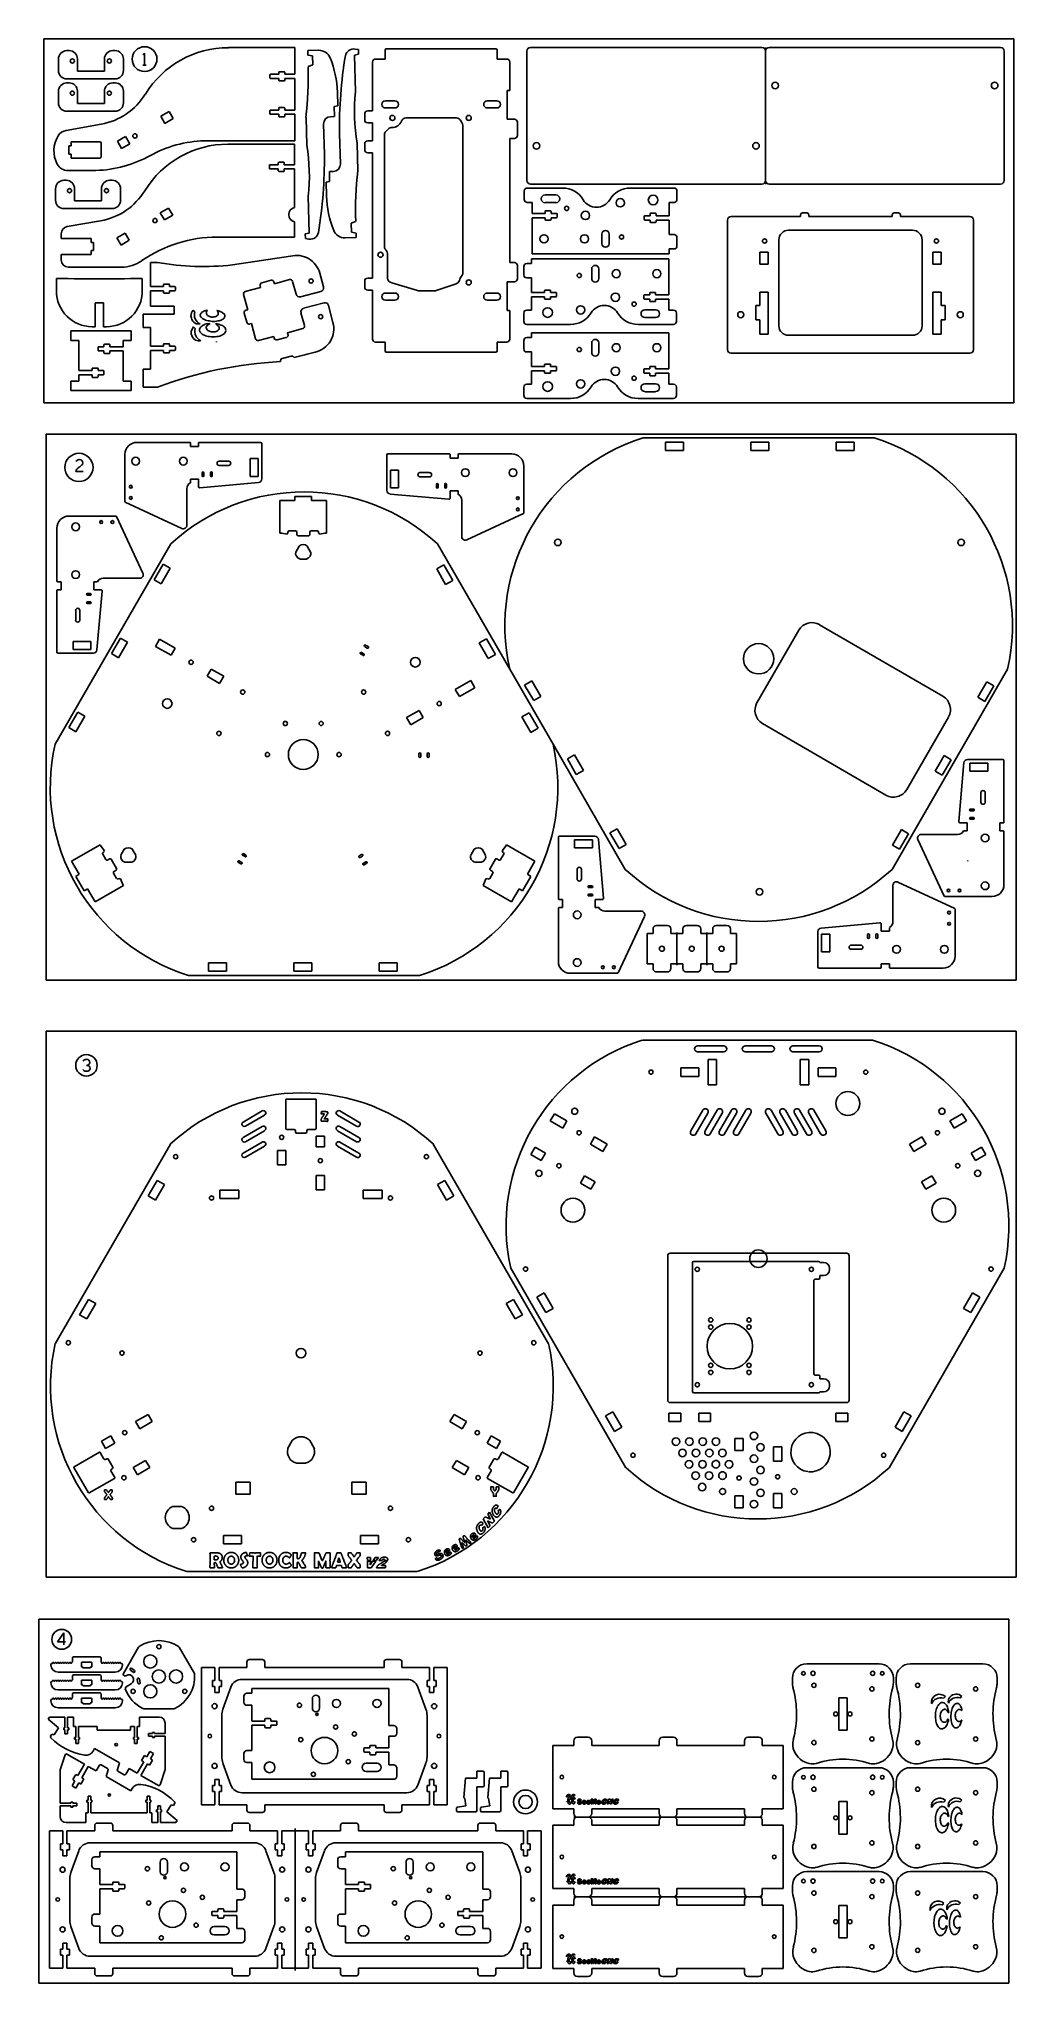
# Model space of a CAD drawing. Header units: inches. Extents: x 81 to 900, y 270 to 1898.
import ezdxf

# ---------------------------------------------------------------- set-up
doc = ezdxf.new("R2010")
doc.units = ezdxf.units.IN
doc.header["$MEASUREMENT"] = 0
doc.linetypes.add('Continuous2', pattern=[0])
doc.layers.add('68351 TABLE', color=1, linetype='Continuous')

msp = doc.modelspace()

# ---------------------------------------------------------------- linework, layer by layer
at = {"color": 1, "linetype": 'Continuous2', "lineweight": -3, "true_color": 0xff0000}
for p, q in [((304.1, 1731.2), (304, 1735.2)), ((152.8, 1550.5), (152.8, 1511)), ((487.1, 1540.9), (487.1, 1501.4)), ((105.8, 1498.8), (145.3, 1498.8)), ((145.8, 1498.5), (167.9, 1451.1)), ((153, 1510.6), (200.5, 1488.4)), ((486.8, 1501), (439.4, 1478.9)), ((839.5, 1180.5), (817.4, 1227.9)), ((848.2, 1170.2), (800.7, 1192.3)), ((879.5, 1180.2), (840, 1180.2)), ((566.1, 1116.2), (588.2, 1163.6)), ((848.5, 1130.2), (848.5, 1169.7)), ((526.1, 1115.9), (565.6, 1115.9)), ((501.6, 397.7), (501.6, 282.7))]:
    msp.add_line(p, q, dxfattribs=at)
at = {"color": 3, "linetype": 'Continuous2', "lineweight": -3, "true_color": 0x00ff00}
for p, q in [((140.7, 683.2), (142, 683.2)), ((142.2, 683.1), (142.2, 681.7)), ((224.1, 630.1), (224.1, 630.2)), ((311.6, 630.2), (311.6, 630.4)), ((315.5, 630.2), (317.9, 624.5)), ((347.5, 630.6), (349.6, 630.6)), ((349.9, 630.4), (349.9, 628.2)), ((355.9, 626.7), (358.7, 626.7)), ((355.9, 626.7), (356, 624.1)), ((356, 624.1), (358.6, 624.1)), ((356, 623.5), (358.6, 623.5)), ((356.2, 618), (356, 623.5)), ((358.5, 620.4), (360.4, 623.5)), ((358.5, 620.4), (358.6, 623.5)), ((358.7, 626.7), (358.6, 624.1)), ((359.1, 618), (363, 623.5)), ((360.4, 623.5), (363, 623.5)), ((362.5, 626.7), (360.8, 624.1)), ((360.8, 624.1), (363.4, 624.1)), ((362.5, 626.7), (365.3, 626.7)), ((365.3, 626.7), (363.4, 624.1)), ((365.9, 624.1), (368.3, 624.1)), ((367.8, 620), (371.4, 620)), ((369.9, 623.5), (372.5, 623.5)), ((372.8, 624.1), (370.4, 624.1)), ((370.8, 618), (371.4, 620)), ((314.9, 618.1), (311.9, 618.1)), ((324.6, 618.1), (321.5, 618.1)), ((359.1, 618), (356.2, 618)), ((370.8, 618), (363.7, 618))]:
    msp.add_line(p, q, dxfattribs=at)
at = {"color": 2, "linetype": 'Continuous2', "lineweight": -3, "true_color": 0xffff00}
msp.add_circle((683.9, 1379.3), 12.7, dxfattribs=at)
at = {"color": 1, "linetype": 'Continuous2', "lineweight": -3, "true_color": 0xff0000}
for centre, radius, start, end in [((201.8, 1491.2), 3, 245, 0), ((438.1, 1481.6), 3, 180, 295), ((165.2, 1449.8), 3, 269.9935, 24.9935), ((820.1, 1229.2), 3, 90, 205), ((799.5, 1189.6), 3, 65, 180), ((585.5, 1164.9), 3, 335, 90), ((848, 1169.7), 0.5, 0, 65), ((565.6, 1116.4), 0.5, 270, 335)]:
    msp.add_arc(centre, radius, start, end, dxfattribs=at)
at = {"color": 3, "linetype": 'Continuous2', "lineweight": -3, "true_color": 0x00ff00}
for points in [[(317.2, 993.5), (317.2, 993.6), (319.9, 998), (319.9, 998.1)], [(317.2, 993.2), (317.2, 993.5), (317.2, 993.5)], [(317.3, 998.4), (317.3, 998.5), (317.6, 999.7), (317.6, 1000)], [(317.4, 998.2), (317.3, 998.2), (317.3, 998.4)], [(319.8, 998.2), (319.4, 998.2), (317.8, 998.2), (317.4, 998.2)], [(317.6, 1000), (317.6, 1000.1), (317.7, 1000.1)], [(317.7, 1000.1), (318.5, 1000.1), (321.7, 1000), (322.5, 1000)], [(319.9, 998.1), (319.9, 998.2), (319.8, 998.2)], [(321.2, 996), (319.9, 993.9), (319.9, 993.8)], [(319.9, 993.8), (319.9, 993.9), (320, 993.9)], [(320, 993.9), (321.1, 993.9), (321.7, 993.9)], [(322.7, 998.3), (322.3, 997.8), (321.2, 996)], [(321.7, 993.9), (321.9, 993.9), (322.3, 993.9)], [(322.3, 993.9), (322.6, 994), (322.8, 994)], [(322.5, 1000), (322.6, 1000), (322.7, 999.9)], [(322.7, 999.9), (322.8, 999.4), (322.8, 998.6)], [(322.8, 998.6), (322.8, 998.5), (322.7, 998.3)], [(322.8, 994), (322.9, 994), (322.9, 993.9)], [(322.9, 993.9), (322.9, 992.9), (322.8, 992)], [(317.3, 992.2), (317.3, 992.5), (317.2, 993.2)], [(317.6, 992), (317.3, 992), (317.3, 992.2)], [(320.5, 992), (320, 992), (318, 992), (317.6, 992)], [(322.6, 991.9), (322.2, 991.9), (320.9, 992), (320.5, 992)], [(322.8, 992), (322.7, 991.9), (322.6, 991.9)], [(459.5, 685.7), (459.5, 685.9), (459.5, 685.9)], [(459.5, 685.9), (459.9, 685.9), (461.2, 685.8), (461.5, 685.8)], [(459.5, 683.6), (459.5, 684), (459.5, 685.3), (459.5, 685.7)], [(461.5, 685.8), (461.6, 685.8), (461.6, 685.7)], [(461.6, 685.7), (461.6, 685.4), (461.6, 684.2), (461.6, 684)], [(461.6, 684), (461.6, 683.8), (462.2, 683.1)], [(463.5, 683.1), (464.1, 683.8), (464.1, 683.9)], [(463.9, 685.6), (463.9, 685.8), (464, 685.8)], [(464.1, 683.9), (464.1, 684.2), (463.9, 685.4), (463.9, 685.6)], [(464, 685.8), (464, 685.8), (464.1, 685.8)], [(464.1, 685.8), (464.5, 685.8), (465.8, 685.9), (466.1, 685.9)], [(466.1, 685.9), (466.2, 685.9), (466.2, 685.6)], [(466.2, 685.6), (466.2, 685.3), (466.2, 684.1), (466.2, 683.8)], [(135.8, 683.1), (135.8, 683.2), (136, 683.2)], [(135.8, 682.4), (135.8, 682.5), (135.8, 683), (135.8, 683.1)], [(135.8, 682.2), (135.8, 682.4), (135.8, 682.4)], [(135.8, 681.8), (135.8, 681.9), (135.8, 682.2)], [(135.9, 681.6), (135.8, 681.7), (135.8, 681.8)], [(135.8, 676), (135.8, 676.7), (135.9, 676.8)], [(136.9, 675.2), (135.8, 675.2), (135.8, 675.4), (135.8, 675.9), (135.8, 676)], [(136.8, 680.4), (136.4, 681), (135.9, 681.6)], [(135.9, 676.8), (135.9, 676.8), (136.8, 678.1)], [(136, 683.2), (136.1, 683.2), (136.6, 683.2), (136.7, 683.2)], [(136.7, 683.2), (136.8, 683.2), (137.3, 683.2), (137.3, 683.2)], [(137.7, 679.3), (137.7, 679.4), (136.8, 680.4)], [(136.8, 678.1), (137.7, 679.1), (137.7, 679.3)], [(137.4, 675.2), (137.3, 675.2), (136.9, 675.2)], [(137.3, 683.2), (137.4, 683.2), (139, 681), (139, 681)], [(138.2, 676.3), (137.5, 675.3), (137.4, 675.2)], [(139, 677.5), (138.9, 677.4), (138.2, 676.3)], [(139, 681), (139.1, 681.1), (139.8, 682.2)], [(140.7, 675.3), (140.6, 675.3), (139, 677.5), (139, 677.5)], [(139.8, 682.2), (140.5, 683.2), (140.7, 683.2)], [(142.2, 681.7), (142.2, 681.6), (140.4, 679.3), (140.4, 679.3)], [(140.4, 679.3), (140.4, 679.2), (141.2, 678.1)], [(141.6, 675.3), (141.5, 675.3), (141.2, 675.3), (140.8, 675.3), (140.7, 675.3)], [(141.2, 678.1), (142.2, 676.9), (142.2, 676.9)], [(141.9, 675.3), (141.8, 675.3), (141.6, 675.3)], [(142.2, 675.4), (142.2, 675.3), (141.9, 675.3)], [(142, 683.2), (142.2, 683.2), (142.2, 683.1)], [(142.2, 676.9), (142.3, 676.7), (142.3, 676)], [(142.3, 676), (142.3, 675.5), (142.2, 675.4)], [(459.6, 683.2), (459.5, 683.5), (459.5, 683.6)], [(461.6, 680.3), (460.9, 681.3), (459.6, 683.2)], [(461.8, 679.9), (461.8, 680.1), (461.6, 680.3)], [(461.6, 678), (461.6, 678.4), (461.8, 679.6), (461.8, 679.9)], [(461.8, 677.9), (461.6, 677.9), (461.6, 678)], [(462.8, 677.9), (462, 677.9), (461.8, 677.9)], [(462.2, 683.1), (462.6, 682.5), (462.9, 682.3)], [(463.9, 677.9), (463.6, 677.9), (462.8, 677.9)], [(462.9, 682.3), (463.1, 682.5), (463.5, 683.1)], [(464.1, 680.2), (463.9, 680), (463.9, 679.8)], [(463.9, 679.8), (463.9, 679.5), (464.1, 678.3), (464.1, 678)], [(464, 677.9), (464, 677.9), (463.9, 677.9)], [(464.1, 678), (464.1, 677.9), (464, 677.9)], [(466.1, 683.4), (465.4, 681.9), (464.1, 680.2)], [(466.2, 683.8), (466.2, 683.5), (466.1, 683.4)], [(224.1, 630.2), (224.1, 630.4), (224.7, 630.5), (227.1, 630.6)], [(224.3, 624.2), (224.3, 628), (224.1, 630.1)], [(224.1, 618.3), (224.1, 619.3), (224.3, 623.3), (224.3, 624.2)], [(227.1, 630.6), (228.7, 630.6), (229.7, 630.6)], [(227.8, 627.6), (227.7, 627.4), (227.7, 625.9)], [(227.7, 625.9), (227.7, 625.8), (227.7, 625), (227.7, 624.8)], [(227.7, 624.8), (227.7, 624.8), (228, 624.7)], [(227.8, 622.3), (227.7, 622.3), (227.7, 621.9)], [(227.7, 621.9), (227.7, 621.3), (227.9, 618.9), (227.9, 618.3)], [(228.6, 627.9), (227.8, 627.9), (227.8, 627.6)], [(228.6, 622.4), (228.8, 622.3), (227.8, 622.3)], [(228, 624.7), (228.5, 624.7), (229.1, 624.7)], [(230.2, 627.6), (229.7, 627.9), (228.6, 627.9)], [(229.2, 621.9), (229.1, 622.3), (228.6, 622.4)], [(229.1, 624.7), (231, 624.7), (231, 626.1)], [(230.3, 619.3), (229.9, 620.2), (229.2, 621.9)], [(229.7, 630.6), (231.6, 630.6), (232.9, 629.7)], [(231, 626.1), (231, 627.2), (230.2, 627.6)], [(230.7, 618.3), (230.6, 618.7), (230.3, 619.3)], [(232.7, 623.2), (232.5, 623.1), (232.5, 622.9)], [(232.5, 622.9), (232.5, 622.9), (234.6, 618.3), (234.6, 618.1)], [(234.4, 626.7), (234.4, 625.5), (233.6, 623.9), (232.7, 623.2)], [(232.9, 629.7), (234.4, 628.7), (234.4, 626.7)], [(235.7, 624.4), (235.7, 627.1), (237.5, 629)], [(237.5, 619.8), (235.7, 621.6), (235.7, 624.4)], [(237.5, 629), (239.2, 630.9), (242, 630.9)], [(242, 617.9), (239.2, 617.9), (237.5, 619.8)], [(239.9, 626.7), (239.1, 625.7), (239.1, 624.4)], [(239.1, 624.4), (239.1, 623), (239.9, 622.1)], [(242, 627.7), (240.7, 627.7), (239.9, 626.7)], [(239.9, 622.1), (240.7, 621.1), (242, 621.1)], [(242, 630.9), (244.7, 630.9), (246.4, 629)], [(244, 626.7), (243.2, 627.7), (242, 627.7)], [(242, 621.1), (243.2, 621.1), (244, 622.1)], [(246.4, 619.8), (244.7, 617.9), (242, 617.9)], [(244.8, 624.4), (244.8, 625.7), (244, 626.7)], [(244, 622.1), (244.8, 623.1), (244.8, 624.4)], [(246.4, 629), (248.2, 627.1), (248.2, 624.4)], [(248.2, 624.4), (248.2, 621.6), (246.4, 619.8)], [(249.6, 620.7), (249.6, 620.8), (249.7, 620.8)], [(251.2, 617.9), (251, 617.9), (249.6, 620.4), (249.6, 620.7)], [(249.7, 620.8), (250.8, 621.1), (251.2, 621.3)], [(250, 627.1), (250, 628.7), (251.4, 629.7)], [(250.5, 625.1), (250, 626), (250, 627.1)], [(251.5, 623.8), (250.6, 625), (250.5, 625.1)], [(251.2, 621.3), (252.1, 621.7), (252.1, 622.5)], [(251.4, 629.7), (252.5, 630.6), (254.2, 630.9)], [(254.4, 619.3), (253.1, 618.2), (251.4, 617.9)], [(252.1, 622.5), (252.1, 623.1), (251.5, 623.8)], [(253.9, 627.8), (253.4, 627.6), (253.4, 627)], [(253.4, 627), (253.4, 626.5), (254, 625.7)], [(255, 628.1), (254.4, 628.1), (253.9, 627.8)], [(254, 625.7), (255.1, 624.3), (255.2, 624.2)], [(254.2, 630.9), (254.4, 630.9), (254.4, 630.9)], [(254.4, 630.9), (254.5, 630.9), (254.6, 630.7)], [(255.8, 622.3), (255.8, 620.6), (254.4, 619.3)], [(254.6, 630.7), (254.8, 630), (255.6, 628.3)], [(255.5, 628.1), (255.4, 628.1), (255.1, 628.1), (255, 628.1)], [(255.2, 624.2), (255.8, 623.3), (255.8, 622.3)], [(255.7, 628.2), (255.7, 628.1), (255.5, 628.1)], [(255.6, 628.3), (255.7, 628.3), (255.7, 628.2)], [(257, 627.8), (257, 627.9), (257.1, 628.4)], [(257.1, 627.7), (257, 627.7), (257, 627.8)], [(257.1, 628.4), (257.3, 629), (257.3, 629.1)], [(260.2, 627.9), (258.3, 627.7), (257.1, 627.7)], [(257.3, 629.1), (257.3, 629.5), (257.4, 629.9)], [(257.4, 629.9), (257.4, 630.6), (257.6, 630.6)], [(257.6, 630.6), (257.6, 630.6), (257.7, 630.6)], [(257.7, 630.6), (259.2, 630.4), (262, 630.4)], [(260, 618.3), (260, 619.4), (260.2, 623.6), (260.2, 624.7)], [(260.2, 624.7), (260.2, 625.5), (260.2, 627.9)], [(262, 630.4), (262.8, 630.4), (265, 630.5)], [(266.3, 627.7), (266, 627.7), (263.6, 627.9)], [(263.6, 627.9), (263.6, 625.6), (263.6, 624.7)], [(263.6, 624.7), (263.6, 623.6), (263.8, 619.4), (263.8, 618.3)], [(265, 630.5), (266.2, 630.6), (266.2, 630.6)], [(266.2, 630.6), (266.4, 630.6), (266.4, 630.5), (266.5, 630.4)], [(266.5, 627.8), (266.5, 627.7), (266.3, 627.7)], [(266.5, 630.4), (266.5, 630.1), (266.4, 629.7)], [(266.4, 629.7), (266.4, 629.3), (266.4, 629.1)], [(266.4, 629.1), (266.4, 628.9), (266.5, 628), (266.5, 627.8)], [(267.8, 624.4), (267.8, 627.1), (269.6, 629)], [(269.6, 619.8), (267.8, 621.6), (267.8, 624.4)], [(269.6, 629), (271.3, 630.9), (274.1, 630.9)], [(274.1, 617.9), (271.3, 617.9), (269.6, 619.8)], [(272, 626.7), (271.3, 625.7), (271.3, 624.4)], [(271.3, 624.4), (271.3, 623), (272, 622.1)], [(274.1, 627.7), (272.9, 627.7), (272, 626.7)], [(272, 622.1), (272.8, 621.1), (274.1, 621.1)], [(274.1, 630.9), (276.8, 630.9), (278.5, 629)], [(276.1, 626.7), (275.3, 627.7), (274.1, 627.7)], [(274.1, 621.1), (275.3, 621.1), (276.1, 622.1)], [(278.6, 619.8), (276.8, 617.9), (274.1, 617.9)], [(276.9, 624.4), (276.9, 625.7), (276.1, 626.7)], [(276.1, 622.1), (276.9, 623.1), (276.9, 624.4)], [(278.5, 629), (280.3, 627.1), (280.3, 624.4)], [(280.3, 624.4), (280.3, 621.6), (278.6, 619.8)], [(281.7, 624.4), (281.7, 627), (283.3, 628.9)], [(283.3, 619.7), (281.7, 621.6), (281.7, 624.4)], [(283.3, 628.9), (285, 630.9), (287.6, 630.9)], [(287.8, 617.9), (285, 617.9), (283.3, 619.7)], [(285.8, 626.7), (285.1, 625.7), (285.1, 624.4)], [(285.1, 624.4), (285.1, 623), (285.8, 622.1)], [(287.9, 627.7), (286.6, 627.7), (285.8, 626.7)], [(285.8, 622.1), (286.6, 621.1), (287.9, 621.1)], [(287.6, 630.9), (290.5, 630.9), (292.1, 629.1)], [(292.1, 619.8), (290.5, 617.9), (287.8, 617.9)], [(289.3, 627.4), (288.6, 627.7), (287.9, 627.7)], [(287.9, 621.1), (288.6, 621.1), (289.3, 621.4)], [(290.3, 626.7), (289.7, 627.1), (289.3, 627.4)], [(289.3, 621.4), (289.8, 621.7), (290.3, 622.1)], [(290.7, 626.3), (290.6, 626.3), (290.3, 626.7)], [(290.3, 622.1), (290.6, 622.4), (290.7, 622.4)], [(290.9, 626.4), (290.8, 626.3), (290.7, 626.3)], [(290.7, 622.4), (290.7, 622.4), (290.9, 622.3)], [(292.3, 628.8), (292.3, 628.7), (291, 626.5), (290.9, 626.4)], [(290.9, 622.3), (291, 622.1), (291.6, 621.2)], [(291.6, 621.2), (292.3, 620.2), (292.3, 620.2)], [(292.1, 629.1), (292.3, 629), (292.3, 628.8)], [(292.3, 620.2), (292.3, 620), (292.1, 619.8)], [(293.7, 630.4), (293.7, 630.6), (293.8, 630.6)], [(293.9, 624.2), (293.9, 625.2), (293.7, 629.3), (293.7, 630.4)], [(293.7, 618.3), (293.7, 619.3), (293.9, 623.2), (293.9, 624.2)], [(293.8, 630.6), (294.1, 630.6), (295.2, 630.6), (295.5, 630.6)], [(295.5, 630.6), (295.8, 630.6), (296.8, 630.6), (297.1, 630.6)], [(297.1, 630.6), (297.3, 630.6), (297.3, 630.4)], [(297.3, 630.4), (297.3, 629.7), (297.3, 627), (297.3, 626.4)], [(297.3, 626.4), (297.3, 625.6), (297.7, 625.6)], [(298.1, 622.7), (297.3, 622.5), (297.3, 622.4)], [(297.3, 622.4), (297.3, 621.7), (297.3, 619), (297.3, 618.3)], [(297.7, 625.6), (298.6, 625.6), (299.2, 626.2)], [(299.2, 620.7), (298.3, 622.5), (298.1, 622.7)], [(299.2, 626.2), (299.6, 626.6), (300, 627.8)], [(300.5, 618.4), (299.8, 619.5), (299.2, 620.7)], [(300, 627.8), (300.2, 628.7), (300.9, 630.4)], [(300.9, 630.4), (300.9, 630.6), (301.3, 630.6)], [(301.3, 624.6), (301.1, 624.4), (301.1, 624.3)], [(301.1, 624.3), (301.1, 624.4), (304.3, 619), (304.3, 618.5)], [(301.3, 630.6), (301.5, 630.6), (302.4, 630.6), (302.6, 630.6)], [(303.9, 628.9), (302.8, 625.5), (301.3, 624.6)], [(302.6, 630.6), (302.9, 630.6), (303.8, 630.6), (304, 630.6)], [(304.3, 630.4), (304.3, 630.1), (303.9, 628.9)], [(304, 630.6), (304.3, 630.6), (304.3, 630.4)], [(311.6, 630.4), (311.6, 630.6), (312, 630.6)], [(311.7, 628), (311.7, 628.7), (311.6, 630.2)], [(311.6, 618.3), (311.6, 619.3), (311.8, 623.2), (311.8, 624.2)], [(311.8, 624.2), (311.8, 625.2), (311.7, 628)], [(312, 630.6), (312.5, 630.6), (314.7, 630.6), (315.2, 630.6)], [(315.1, 623.6), (315.1, 623.7), (315.1, 623.8)], [(315.1, 623.8), (315.2, 623.7), (315.2, 623.5)], [(316.4, 620.8), (315.5, 622.8), (315.1, 623.6)], [(315.2, 630.6), (315.3, 630.6), (315.5, 630.2)], [(315.2, 623.5), (315.2, 622.7), (315.2, 619.2), (315.2, 618.3)], [(317.6, 618), (317.2, 618.9), (316.4, 620.8)], [(317.9, 624.5), (318.1, 624), (318.3, 624)], [(318.3, 624), (318.5, 624), (318.7, 624.6)], [(318.7, 624.6), (319.6, 626.5), (321.3, 630.2)], [(320.1, 621), (319.5, 619.5), (318.9, 618)], [(321.2, 623.7), (321.2, 623.6), (320.1, 621)], [(321.3, 623.4), (321.3, 623.6), (321.2, 623.7)], [(321.3, 630.2), (321.5, 630.6), (321.7, 630.6)], [(321.3, 618.3), (321.3, 619.2), (321.3, 622.5), (321.3, 623.4)], [(321.7, 630.6), (321.9, 630.6), (322.9, 630.5), (323.2, 630.5)], [(323.2, 630.5), (323.4, 630.5), (324.4, 630.6), (324.6, 630.6)], [(324.6, 630.6), (324.9, 630.6), (324.9, 630.4)], [(324.9, 630.4), (324.9, 629.3), (324.7, 625.1), (324.7, 624.1)], [(324.7, 624.1), (324.7, 623.1), (324.9, 619.3), (324.9, 618.3)], [(326.1, 618.2), (326.1, 618.5), (328.1, 623.8)], [(328.1, 623.8), (330.3, 629.7), (330.5, 630.3)], [(329.9, 618.9), (329.7, 618.1), (329.4, 618.1)], [(330.2, 620), (330.1, 619.8), (329.9, 618.9)], [(331.8, 620), (330.3, 620), (330.2, 620)], [(330.5, 630.3), (330.5, 630.6), (330.7, 630.6)], [(330.7, 630.6), (330.9, 630.6), (332, 630.6), (332.2, 630.6)], [(331.6, 624.7), (331.1, 623.2), (331.1, 623)], [(331.1, 623), (331.1, 622.8), (331.6, 622.8)], [(332.2, 626.3), (332, 625.9), (331.6, 624.7)], [(331.6, 622.8), (331.9, 622.7), (332.6, 622.7)], [(334.2, 619.9), (334.1, 620), (331.8, 620)], [(332.2, 630.6), (332.4, 630.6), (333.3, 630.6), (333.6, 630.6)], [(332.8, 624.7), (332.4, 625.9), (332.2, 626.3)], [(332.6, 622.7), (333.1, 622.7), (333.2, 622.9)], [(333.3, 622.9), (333.3, 623.3), (332.8, 624.7)], [(333.2, 622.9), (333.3, 622.9), (333.3, 622.9)], [(333.6, 630.6), (333.7, 630.6), (333.9, 630.3)], [(333.9, 630.3), (334.3, 629.4), (336.4, 624)], [(334.7, 618.5), (334.3, 619.8), (334.2, 619.9)], [(336.4, 624), (338.6, 618.5), (338.6, 618.3)], [(339.9, 630.3), (339.9, 630.5), (340.2, 630.5)], [(340, 629.3), (340, 629.4), (339.9, 630.1), (339.9, 630.3)], [(339.9, 628.9), (340, 629.2), (340, 629.3)], [(339.9, 628.3), (339.9, 628.5), (339.9, 628.9)], [(340, 628), (340, 628.1), (339.9, 628.3)], [(339.9, 619.2), (339.9, 620.4), (340, 620.6)], [(341.7, 618), (340, 618), (340, 618.4), (339.9, 619.1), (339.9, 619.2)], [(341.6, 626.1), (340.8, 627), (340, 628)], [(340, 620.6), (340, 620.6), (341.5, 622.5)], [(340.2, 630.5), (340.4, 630.5), (341.1, 630.4), (341.3, 630.4)], [(341.3, 630.4), (341.5, 630.4), (342.2, 630.5), (342.3, 630.5)], [(341.5, 622.5), (342.8, 624.1), (342.8, 624.3)], [(342.8, 624.3), (342.8, 624.5), (341.6, 626.1)], [(342.3, 630.5), (342.5, 630.5), (344.9, 627.1), (344.9, 627.1)], [(343.6, 619.7), (342.5, 618.1), (342.4, 618.1)], [(344.9, 621.5), (344.8, 621.4), (343.6, 619.7)], [(344.9, 627.1), (345.1, 627.2), (346.2, 628.9)], [(347.5, 618.1), (347.4, 618.1), (345, 621.5), (344.9, 621.5)], [(346.2, 628.9), (347.3, 630.6), (347.5, 630.6)], [(349.9, 628.2), (349.9, 628), (347, 624.4), (347, 624.3)], [(347, 624.3), (347, 624.2), (348.3, 622.5)], [(348.3, 622.5), (349.9, 620.6), (349.9, 620.6)], [(349.6, 630.6), (349.9, 630.6), (349.9, 630.4)], [(349.9, 620.6), (350, 620.4), (350, 619.3)], [(350, 619.3), (350, 618.5), (350, 618.3)], [(363.7, 618), (364.1, 619.1), (366, 621), (368.2, 622.2)], [(365.9, 624.1), (366.4, 625.1), (367.5, 626.3), (369.1, 626.9), (370.3, 626.9)], [(369.7, 621.2), (368.8, 620.7), (368.2, 620.3), (367.8, 620)], [(370.5, 624.2), (370.6, 624.6), (370.2, 625.2), (369.8, 625.2)], [(370.3, 626.9), (371.6, 626.9), (372.7, 626.3), (373.2, 625), (372.9, 624.3)], [(225.9, 618.1), (224.6, 618.1), (224.1, 618.1), (224.1, 618.3)], [(227.6, 618.1), (227, 618.1), (225.9, 618.1)], [(227.8, 618.1), (227.7, 618.1), (227.6, 618.1)], [(227.9, 618.3), (227.9, 618.1), (227.8, 618.1)], [(230.8, 618.1), (230.8, 618.1), (230.7, 618.3)], [(231, 618.1), (230.9, 618.1), (230.8, 618.1)], [(232.7, 618.1), (231.5, 618.1), (231, 618.1)], [(234.4, 618.1), (234, 618.1), (232.7, 618.1)], [(234.6, 618.1), (234.6, 618.1), (234.4, 618.1)], [(251.4, 617.9), (251.3, 617.9), (251.2, 617.9)], [(260.3, 618.1), (260, 618.1), (260, 618.3)], [(261.9, 618), (260.7, 618), (260.3, 618.1)], [(263.5, 618.1), (262.9, 618), (261.9, 618)], [(263.7, 618.1), (263.7, 618.1), (263.5, 618.1)], [(263.8, 618.3), (263.8, 618.1), (263.7, 618.1)], [(293.9, 618.1), (293.7, 618.1), (293.7, 618.3)], [(295.4, 618), (294.3, 618), (293.9, 618.1)], [(297, 618.1), (296.6, 618), (295.4, 618)], [(297.3, 618.3), (297.3, 618.1), (297, 618.1)], [(301, 618.1), (300.7, 618.1), (300.6, 618.2), (300.5, 618.4)], [(302.5, 618.1), (301.5, 618.1), (301, 618.1)], [(303.9, 618.1), (303.6, 618.1), (302.5, 618.1)], [(304.3, 618.5), (304.3, 618.2), (303.9, 618.1)], [(311.9, 618.1), (311.7, 618.1), (311.6, 618.1), (311.6, 618.3)], [(315.2, 618.3), (315.2, 618.1), (314.9, 618.1)], [(318.2, 617.8), (317.7, 617.8), (317.6, 618)], [(318.6, 617.8), (318.5, 617.8), (318.2, 617.8)], [(318.9, 618), (318.7, 617.9), (318.6, 617.8)], [(321.5, 618.1), (321.3, 618.1), (321.3, 618.3)], [(324.9, 618.3), (324.9, 618.1), (324.6, 618.1)], [(327.4, 618), (326.1, 618), (326.1, 618.2)], [(329.4, 618.1), (329.1, 618), (327.4, 618)], [(335, 618.1), (334.8, 618.1), (334.7, 618.5)], [(336.7, 618), (335.4, 618), (335, 618.1)], [(338.3, 618.1), (338.1, 618), (336.7, 618)], [(338.6, 618.3), (338.6, 618.1), (338.3, 618.1)], [(342.4, 618.1), (342.2, 618), (341.7, 618)], [(349, 618.1), (348.7, 618.1), (348.4, 618.1), (347.7, 618.1), (347.5, 618.1)], [(349.4, 618.1), (349.3, 618.1), (349, 618.1)], [(350, 618.3), (349.9, 618.1), (349.4, 618.1)]]:
    msp.add_open_spline(points, degree=2, dxfattribs=at)
for points, knots in [([(368.2, 622.2), (368.3, 622.3), (368.4, 622.4), (368.5, 622.5), (368.6, 622.5), (368.8, 622.6), (368.8, 622.7), (369, 622.7), (369, 622.8), (369.2, 622.9), (369.2, 622.9), (369.3, 623), (369.4, 623), (369.5, 623.1), (369.5, 623.1), (369.6, 623.2), (369.7, 623.2), (369.8, 623.3), (369.8, 623.3), (369.9, 623.4), (369.9, 623.4), (369.9, 623.5)], [0, 0, 0, 0, 0.300542, 0.300542, 0.581228, 0.581228, 0.842086, 0.842086, 1.08315, 1.08315, 1.304463, 1.304463, 1.506081, 1.506081, 1.68808, 1.68808, 1.85056, 1.85056, 1.993665, 1.993665, 2.117604, 2.117604, 2.117604, 2.117604]), ([(369.8, 625.2), (369.7, 625.2), (369.7, 625.2), (369.6, 625.2), (369.5, 625.2), (369.4, 625.2), (369.3, 625.1), (369.2, 625.1), (369.2, 625.1), (369.1, 625), (369, 625), (368.9, 624.9), (368.9, 624.9), (368.8, 624.8), (368.7, 624.8), (368.6, 624.6), (368.6, 624.6), (368.5, 624.5), (368.5, 624.4), (368.4, 624.3), (368.3, 624.2), (368.3, 624.1)], [0, 0, 0, 0, 0.174955, 0.174955, 0.346019, 0.346019, 0.515851, 0.515851, 0.68717, 0.68717, 0.862624, 0.862624, 1.046341, 1.046341, 1.246303, 1.246303, 1.465113, 1.465113, 1.704422, 1.704422, 1.965495, 1.965495, 1.965495, 1.965495]), ([(372.5, 623.5), (372.4, 623.4), (372.4, 623.3), (372.3, 623.2), (372.2, 623.1), (372.1, 623), (372, 622.9), (371.9, 622.7), (371.8, 622.7), (371.6, 622.5), (371.6, 622.5), (371.4, 622.3), (371.3, 622.2), (371.1, 622.1), (371, 622), (370.8, 621.9), (370.6, 621.8), (370.4, 621.6), (370.3, 621.5), (370, 621.4), (369.9, 621.3), (369.7, 621.2)], [0, 0, 0, 0, 0.270954, 0.270954, 0.548337, 0.548337, 0.833041, 0.833041, 1.134369, 1.134369, 1.465159, 1.465159, 1.826377, 1.826377, 2.218699, 2.218699, 2.642657, 2.642657, 3.098668, 3.098668, 3.58707, 3.58707, 3.58707, 3.58707]), ([(370.4, 624.1), (370.4, 624.1), (370.4, 624.1), (370.4, 624.1), (370.4, 624.2), (370.4, 624.2), (370.4, 624.2), (370.4, 624.2), (370.4, 624.2), (370.5, 624.2), (370.5, 624.2), (370.5, 624.2), (370.5, 624.2)], [0, 0, 0, 0, 0.0137003, 0.0273245, 0.0408741, 0.0543503, 0.0677545, 0.0810882, 0.0943528, 0.1075497, 0.1206803, 0.1337463, 0.1337463, 0.1337463, 0.1337463]), ([(372.9, 624.3), (372.9, 624.3), (372.9, 624.3), (372.9, 624.3), (372.9, 624.3), (372.9, 624.2), (372.9, 624.2), (372.9, 624.2), (372.9, 624.2), (372.9, 624.2), (372.9, 624.1), (372.8, 624.1), (372.8, 624.1)], [0, 0, 0, 0, 0.0239707, 0.0479542, 0.0719514, 0.0959632, 0.1199907, 0.1440347, 0.1680963, 0.1921763, 0.2162757, 0.2403955, 0.2403955, 0.2403955, 0.2403955])]:
    msp.add_open_spline(points, degree=3, knots=knots, dxfattribs=at)
at = {"layer": '68351 TABLE', "color": 2, "linetype": 'Continuous2', "lineweight": -3, "true_color": 0xffff00}
for p, q in [((85, 1898.5), (897.8, 1898.5)), ((85, 1593.7), (85, 1898.5)), ((897.8, 1898.5), (897.8, 1593.7)), ((897.8, 1593.7), (85, 1593.7)), ((86.9, 1110.1), (86.9, 1567.3)), ((86.9, 1567.3), (899.7, 1567.3)), ((899.7, 1567.3), (899.7, 1110.1)), ((899.7, 1110.1), (86.9, 1110.1)), ((86.9, 1067.3), (899.7, 1067.3)), ((86.9, 610.1), (86.9, 1067.3)), ((899.7, 1067.3), (899.7, 610.1)), ((899.7, 610.1), (86.9, 610.1)), ((80.7, 575), (893.5, 575)), ((80.7, 270.2), (80.7, 575)), ((893.5, 575), (893.5, 270.2)), ((893.5, 270.2), (80.7, 270.2))]:
    msp.add_line(p, q, dxfattribs=at)
at = {"layer": '68351 TABLE', "color": 1, "linetype": 'Continuous2', "lineweight": -3, "true_color": 0xff0000}
for p, q in [((295.3, 1891.2), (239.6, 1891.2)), ((295.3, 1891.2), (295.3, 1868.9)), ((306, 1888.6), (315.2, 1888.9)), ((345.5, 1889.9), (348.5, 1889.5)), ((348.5, 1889.5), (348.6, 1885.6)), ((370.8, 1889.1), (370.8, 1881.6)), ((463.8, 1890.1), (371.8, 1890.1)), ((464.8, 1881.6), (464.8, 1889.1)), ((686.7, 1891.2), (492.7, 1891.2)), ((886.7, 1891.2), (692.7, 1891.2)), ((97.1, 1871.9), (97.1, 1881.6)), ((106.1, 1888.6), (104.3, 1888.6)), ((113.1, 1881.6), (113.1, 1871.4)), ((135.6, 1871.4), (135.6, 1881.6)), ((144.6, 1888.6), (142.6, 1888.6)), ((151.6, 1881.6), (151.6, 1871.9)), ((306.1, 1884.9), (306, 1888.6)), ((310, 1884.2), (306.1, 1884.9)), ((306.4, 1875.2), (310.2, 1876.7)), ((310.2, 1876.7), (310, 1884.2)), ((348.6, 1885.6), (345.3, 1884.9)), ((345.3, 1884.9), (346.2, 1854.1)), ((360.3, 1879.1), (360.3, 1838.1)), ((370.8, 1881.6), (362.8, 1881.6)), ((472.8, 1881.6), (464.8, 1881.6)), ((475.3, 1855.1), (475.3, 1879.1)), ((489.7, 1888.2), (489.7, 1779.9)), ((889.7, 1779.9), (889.7, 1888.2)), ((144.6, 1864.9), (104.1, 1864.9)), ((106.1, 1861.6), (104.3, 1861.6)), ((135.6, 1871.4), (113.1, 1871.4)), ((144.6, 1861.6), (142.6, 1861.6)), ((274.3, 1868.4), (274.3, 1865.9)), ((281.8, 1868.9), (274.8, 1868.9)), ((274.8, 1865.4), (281.8, 1865.4)), ((281.8, 1870.5), (281.8, 1868.9)), ((281.8, 1865.4), (281.8, 1863.8)), ((286.3, 1871), (282.3, 1871)), ((282.3, 1863.3), (286.3, 1863.3)), ((286.8, 1868.9), (286.8, 1870.5)), ((295.3, 1868.9), (286.8, 1868.9)), ((286.8, 1865.4), (295.3, 1865.4)), ((286.8, 1863.8), (286.8, 1865.4)), ((295.3, 1865.4), (295.3, 1838.9)), ((97.1, 1844.9), (97.1, 1854.6)), ((113.1, 1854.6), (113.1, 1844.4)), ((135.6, 1844.4), (113.1, 1844.4)), ((135.6, 1844.4), (135.6, 1854.6)), ((151.6, 1854.6), (151.6, 1844.9)), ((281.8, 1838.9), (281.8, 1840.5)), ((282.3, 1841), (286.3, 1841)), ((286.8, 1840.5), (286.8, 1838.9)), ((331.2, 1842.3), (328.2, 1841.7)), ((328.2, 1841.7), (328.4, 1833.4)), ((330.9, 1853.8), (331.2, 1842.3)), ((475.3, 1855.1), (473.3, 1855.1)), ((473.3, 1855.1), (473.3, 1831.1)), ((132.9, 1827), (103.6, 1821.8)), ((144.6, 1837.9), (104.1, 1837.9)), ((274.3, 1835.9), (274.3, 1838.4)), ((274.8, 1838.9), (281.8, 1838.9)), ((281.8, 1835.4), (274.8, 1835.4)), ((281.8, 1833.8), (281.8, 1835.4)), ((286.3, 1833.3), (282.3, 1833.3)), ((286.8, 1838.9), (295.3, 1838.9)), ((295.3, 1835.4), (286.8, 1835.4)), ((286.8, 1835.4), (286.8, 1833.8)), ((295.3, 1835.4), (295.3, 1813.2)), ((305.3, 1809.5), (304.6, 1832.7)), ((319.3, 1827.2), (320, 1801.7)), ((328.4, 1833.4), (325.1, 1833.3)), ((353.8, 1835.6), (353.8, 1830.6)), ((360.3, 1838.1), (356.3, 1838.1)), ((356.3, 1828.1), (360.3, 1828.1)), ((360.3, 1828.1), (360.3, 1813.1)), ((479.3, 1831.1), (473.3, 1831.1)), ((481.8, 1817.6), (481.8, 1828.6)), ((295.3, 1813.2), (222.5, 1813.2)), ((294.9, 1810.3), (239.2, 1810.3)), ((294.9, 1810.3), (294.9, 1793.1)), ((333.4, 1793.6), (332.6, 1819.1)), ((347.4, 1811.2), (348, 1788)), ((353.8, 1810.6), (353.8, 1805.6)), ((360.3, 1813.1), (356.3, 1813.1)), ((475.3, 1815.1), (479.3, 1815.1)), ((475.3, 1711.1), (475.3, 1815.1)), ((176.4, 1801.9), (171.6, 1799.4)), ((273.9, 1790), (273.9, 1792.6)), ((274.4, 1793.1), (281.4, 1793.1)), ((281.4, 1793.1), (281.4, 1794.7)), ((281.9, 1795.2), (285.9, 1795.2)), ((286.4, 1794.7), (286.4, 1793.1)), ((286.4, 1793.1), (294.9, 1793.1)), ((356.3, 1803.1), (360.3, 1803.1)), ((360.3, 1803.1), (360.3, 1698.1)), ((103.7, 1780), (101.9, 1780)), ((125.5, 1788.2), (104.9, 1788.2)), ((142.2, 1780), (140.2, 1780)), ((281.4, 1789.5), (274.4, 1789.5)), ((281.4, 1788), (281.4, 1789.5)), ((285.9, 1787.5), (281.9, 1787.5)), ((286.4, 1789.5), (286.4, 1788)), ((294.9, 1789.5), (286.4, 1789.5)), ((294.9, 1757.2), (294.9, 1789.5)), ((321.4, 1778.4), (324.4, 1779)), ((321.8, 1766.9), (321.4, 1778.4)), ((324.2, 1787.3), (327.5, 1787.4)), ((324.4, 1779), (324.2, 1787.3)), ((492.7, 1776.9), (686.7, 1776.9)), ((692.7, 1776.9), (886.7, 1776.9)), ((94.7, 1763.3), (94.7, 1773)), ((110.7, 1773), (110.7, 1762.8)), ((133.2, 1762.8), (110.7, 1762.8)), ((133.2, 1762.8), (133.2, 1773)), ((149.2, 1773), (149.2, 1763.3)), ((307.3, 1735.8), (306.5, 1766.6)), ((487.5, 1771), (487.5, 1764)), ((519.8, 1773.5), (490, 1773.5)), ((490, 1761.5), (494, 1761.5)), ((494, 1761.5), (494, 1752.3)), ((613, 1773.5), (576.3, 1773.5)), ((609, 1761.5), (613, 1761.5)), ((609, 1750.3), (609, 1761.5)), ((615.5, 1764), (615.5, 1771)), ((142.2, 1756.3), (101.7, 1756.3)), ((132.5, 1746.1), (104.4, 1741.2)), ((294.9, 1732.3), (294.9, 1745.3)), ((346.2, 1745.5), (342.4, 1744)), ((342.4, 1744), (342.6, 1736.5)), ((505, 1752.3), (494, 1752.3)), ((494, 1748.7), (505, 1748.7)), ((494, 1748.7), (494, 1718.5)), ((505, 1753.9), (505, 1752.3)), ((505, 1748.7), (505, 1747.2)), ((509.5, 1754.4), (505.5, 1754.4)), ((505.5, 1746.7), (509.5, 1746.7)), ((510, 1752.3), (510, 1753.9)), ((514.5, 1752.3), (510, 1752.3)), ((510, 1747.2), (510, 1748.7)), ((510, 1748.7), (514.5, 1748.7)), ((515, 1749.2), (515, 1751.8)), ((588, 1749.8), (588, 1747.2)), ((593, 1750.3), (588.5, 1750.3)), ((588.5, 1746.7), (593, 1746.7)), ((593, 1751.9), (593, 1750.3)), ((593, 1746.7), (593, 1745.2)), ((597.5, 1752.4), (593.5, 1752.4)), ((593.5, 1744.7), (597.5, 1744.7)), ((598, 1750.3), (598, 1751.9)), ((609, 1750.3), (598, 1750.3)), ((598, 1745.2), (598, 1746.7)), ((598, 1746.7), (609, 1746.7)), ((609, 1734.5), (609, 1746.7)), ((657.9, 1746.7), (657.9, 1638.2)), ((719.1, 1749.7), (660.9, 1749.7)), ((719.1, 1751.2), (719.1, 1749.7)), ((724.4, 1752.7), (720.6, 1752.7)), ((725.9, 1749.7), (725.9, 1751.2)), ((795.9, 1749.7), (725.9, 1749.7)), ((795.9, 1751.2), (795.9, 1749.7)), ((801.2, 1752.7), (797.4, 1752.7)), ((802.7, 1749.7), (802.7, 1751.2)), ((860.9, 1749.7), (802.7, 1749.7)), ((863.9, 1638.2), (863.9, 1746.7)), ((99.5, 1731.3), (99.5, 1735.3)), ((99.5, 1731.3), (124.5, 1731.3)), ((124.5, 1731.3), (124.5, 1728)), ((124.5, 1728), (126.5, 1728)), ((126.5, 1728), (126.5, 1721.1)), ((294.9, 1732.3), (230.2, 1732.3)), ((304, 1735.2), (307.3, 1735.8)), ((307.1, 1730.8), (304.1, 1731.2)), ((346.6, 1732.1), (337.4, 1731.9)), ((342.6, 1736.5), (346.5, 1735.8)), ((346.5, 1735.8), (346.6, 1732.1)), ((613, 1734.5), (609, 1734.5)), ((615.5, 1725), (615.5, 1732)), ((99.5, 1713.3), (99.5, 1717.8)), ((124.5, 1717.8), (99.5, 1717.8)), ((126.5, 1721.1), (124.5, 1721.1)), ((124.5, 1721.1), (124.5, 1717.8)), ((174.2, 1711.3), (174.2, 1691)), ((180.2, 1711.3), (174.2, 1711.3)), ((243.1, 1709.2), (291.6, 1716.5)), ((475.3, 1711.1), (479.3, 1711.1)), ((493.6, 1710.3), (489.6, 1710.3)), ((608.6, 1714.3), (493.6, 1714.3)), ((493.6, 1714.3), (493.6, 1710.3)), ((494, 1718.5), (609, 1718.5)), ((608.6, 1684), (608.6, 1714.3)), ((609, 1722.5), (613, 1722.5)), ((609, 1718.5), (609, 1722.5)), ((105.4, 1697.9), (95.4, 1697.9)), ((95.4, 1697.9), (95.4, 1687.4)), ((110.4, 1697.4), (105.4, 1697.9)), ((105.5, 1707.3), (150, 1707.3)), ((152.4, 1697.4), (110.4, 1697.4)), ((152.4, 1697.4), (157.4, 1697.9)), ((157.4, 1697.9), (167.4, 1697.9)), ((167.4, 1687.4), (167.4, 1697.9)), ((275.3, 1696.3), (267.6, 1694.2)), ((278.1, 1693.4), (277.7, 1694.9)), ((290.9, 1696.9), (278.1, 1693.4)), ((296.3, 1684.6), (293.4, 1695.4)), ((319.2, 1690.7), (316.1, 1702.3)), ((353.8, 1690.6), (353.8, 1695.6)), ((356.3, 1698.1), (360.3, 1698.1)), ((479.3, 1695.1), (473.3, 1695.1)), ((473.3, 1671.1), (473.3, 1695.1)), ((481.8, 1708.6), (481.8, 1697.6)), ((487.1, 1707.8), (487.1, 1700.8)), ((489.6, 1698.3), (493.6, 1698.3)), ((493.6, 1698.3), (493.6, 1686)), ((134.8, 1677.4), (128, 1677.4)), ((128, 1677.4), (128, 1657.4)), ((134.8, 1657.4), (134.8, 1677.4)), ((185.2, 1691), (174.2, 1691)), ((174.2, 1687.5), (174.2, 1674.7)), ((174.2, 1687.5), (185.2, 1687.5)), ((185.2, 1692.6), (185.2, 1691)), ((185.2, 1687.5), (185.2, 1685.9)), ((189.7, 1693.1), (185.7, 1693.1)), ((185.7, 1685.4), (189.7, 1685.4)), ((190.2, 1691), (190.2, 1692.6)), ((194.7, 1691), (190.2, 1691)), ((190.2, 1685.9), (190.2, 1687.5)), ((190.2, 1687.5), (194.7, 1687.5)), ((195.2, 1688), (195.2, 1690.5)), ((252.3, 1684.4), (255.8, 1671.6)), ((266.5, 1690.3), (253.7, 1686.9)), ((266.2, 1691.8), (266.5, 1690.3)), ((317.1, 1687), (300, 1682.5)), ((302.6, 1672.8), (319.7, 1677.4)), ((360.3, 1688.1), (356.3, 1688.1)), ((360.3, 1688.1), (360.3, 1647.1)), ((504.6, 1686), (493.6, 1686)), ((493.6, 1682.5), (493.6, 1671.3)), ((493.6, 1682.5), (504.6, 1682.5)), ((504.6, 1687.6), (504.6, 1686)), ((504.6, 1682.5), (504.6, 1680.9)), ((509.1, 1688.1), (505.1, 1688.1)), ((505.1, 1680.4), (509.1, 1680.4)), ((509.6, 1686), (509.6, 1687.6)), ((514.1, 1686), (509.6, 1686)), ((509.6, 1680.9), (509.6, 1682.5)), ((509.6, 1682.5), (514.1, 1682.5)), ((514.6, 1683), (514.6, 1685.5)), ((587.6, 1683.5), (587.6, 1681)), ((592.6, 1684), (588.1, 1684)), ((588.1, 1680.5), (592.6, 1680.5)), ((592.6, 1685.6), (592.6, 1684)), ((592.6, 1680.5), (592.6, 1678.9)), ((597.1, 1686.1), (593.1, 1686.1)), ((593.1, 1678.4), (597.1, 1678.4)), ((597.6, 1684), (597.6, 1685.6)), ((608.6, 1684), (597.6, 1684)), ((597.6, 1678.9), (597.6, 1680.5)), ((597.6, 1680.5), (608.6, 1680.5)), ((608.6, 1671.3), (608.6, 1680.5)), ((168.2, 1656.8), (168.2, 1667.8)), ((168.2, 1667.8), (194.2, 1667.8)), ((194.2, 1674.7), (174.2, 1674.7)), ((194.2, 1667.8), (194.2, 1674.7)), ((252.9, 1668.8), (255, 1661.1)), ((255.8, 1671.6), (254.3, 1671.3)), ((303.3, 1658.3), (300.4, 1669.1)), ((327.2, 1660.8), (323.4, 1675.3)), ((475.3, 1671.1), (473.3, 1671.1)), ((475.3, 1647.1), (475.3, 1671.1)), ((487.1, 1668.8), (487.1, 1661.8)), ((493.6, 1671.3), (489.6, 1671.3)), ((612.6, 1671.3), (608.6, 1671.3)), ((615.1, 1661.8), (615.1, 1668.8)), ((107.5, 1653.9), (107.5, 1645.9)), ((158.1, 1653.9), (107.5, 1653.9)), ((107.5, 1645.9), (114.3, 1645.9)), ((114.3, 1645.9), (114.3, 1620.6)), ((125.4, 1657.4), (128, 1657.4)), ((134.8, 1657.4), (137.4, 1657.4)), ((158.1, 1645.9), (151.3, 1645.9)), ((151.3, 1640.6), (151.3, 1645.9)), ((158.1, 1653.9), (158.1, 1645.9)), ((168.2, 1656.8), (174.2, 1656.8)), ((174.2, 1656.8), (174.2, 1641)), ((257.4, 1659.7), (258.9, 1660)), ((258.9, 1660), (262.3, 1647.3)), ((264.7, 1645.8), (277.5, 1649.3)), ((277.5, 1649.3), (277.9, 1647.8)), ((280.4, 1646.4), (288.1, 1648.5)), ((289.1, 1652.4), (301.9, 1655.8)), ((289.5, 1650.9), (289.1, 1652.4)), ((362.8, 1644.6), (370.8, 1644.6)), ((370.8, 1637.1), (370.8, 1644.6)), ((464.8, 1644.6), (472.8, 1644.6)), ((464.8, 1644.6), (464.8, 1637.1)), ((487.1, 1645.8), (487.1, 1638.8)), ((489.6, 1659.3), (526.3, 1659.3)), ((493.6, 1648.3), (489.6, 1648.3)), ((608.6, 1652.3), (493.6, 1652.3)), ((493.6, 1652.3), (493.6, 1648.3)), ((582.9, 1659.3), (612.6, 1659.3)), ((608.6, 1622), (608.6, 1652.3)), ((130.3, 1640.1), (130.3, 1637.6)), ((135.3, 1640.6), (130.8, 1640.6)), ((130.8, 1637.1), (135.3, 1637.1)), ((135.3, 1642.2), (135.3, 1640.6)), ((135.3, 1637.1), (135.3, 1635.5)), ((139.8, 1642.7), (135.8, 1642.7)), ((135.8, 1635), (139.8, 1635)), ((140.3, 1640.6), (140.3, 1642.2)), ((151.3, 1640.6), (140.3, 1640.6)), ((140.3, 1635.5), (140.3, 1637.1)), ((140.3, 1637.1), (151.3, 1637.1)), ((151.3, 1611.9), (151.3, 1637.1)), ((174.2, 1641), (185.2, 1641)), ((174.2, 1637.5), (174.2, 1621.8)), ((185.2, 1637.5), (174.2, 1637.5)), ((185.2, 1641), (185.2, 1642.6)), ((185.2, 1635.9), (185.2, 1637.5)), ((185.7, 1643.1), (189.7, 1643.1)), ((189.7, 1635.4), (185.7, 1635.4)), ((190.2, 1642.6), (190.2, 1641)), ((190.2, 1641), (194.7, 1641)), ((190.2, 1637.5), (190.2, 1635.9)), ((194.7, 1637.5), (190.2, 1637.5)), ((195.2, 1640.5), (195.2, 1638)), ((292.3, 1632.8), (284.6, 1630.7)), ((463.8, 1636.1), (371.8, 1636.1)), ((489.6, 1636.3), (493.6, 1636.3)), ((493.6, 1636.3), (493.6, 1624)), ((660.9, 1635.2), (860.9, 1635.2)), ((125.3, 1620.6), (114.3, 1620.6)), ((114.3, 1617.1), (125.3, 1617.1)), ((114.3, 1617.1), (114.3, 1611.9)), ((125.3, 1622.2), (125.3, 1620.6)), ((125.3, 1617.1), (125.3, 1615.5)), ((129.8, 1622.7), (125.8, 1622.7)), ((125.8, 1615), (129.8, 1615)), ((130.3, 1620.6), (130.3, 1622.2)), ((134.8, 1620.6), (130.3, 1620.6)), ((130.3, 1615.5), (130.3, 1617.1)), ((130.3, 1617.1), (134.8, 1617.1)), ((135.3, 1617.6), (135.3, 1620.1)), ((174.2, 1621.8), (168.2, 1621.8)), ((168.2, 1621.8), (168.2, 1606.8)), ((283.2, 1628.2), (283.2, 1628.2)), ((504.6, 1624), (493.6, 1624)), ((493.6, 1620.5), (493.6, 1609.3)), ((493.6, 1620.5), (504.6, 1620.5)), ((504.6, 1625.6), (504.6, 1624)), ((504.6, 1620.5), (504.6, 1618.9)), ((509.1, 1626.1), (505.1, 1626.1)), ((505.1, 1618.4), (509.1, 1618.4)), ((509.6, 1624), (509.6, 1625.6)), ((514.1, 1624), (509.6, 1624)), ((509.6, 1618.9), (509.6, 1620.5)), ((509.6, 1620.5), (514.1, 1620.5)), ((514.6, 1621), (514.6, 1623.5)), ((587.6, 1621.5), (587.6, 1619)), ((592.6, 1622), (588.1, 1622)), ((588.1, 1618.5), (592.6, 1618.5)), ((592.6, 1623.6), (592.6, 1622)), ((592.6, 1618.5), (592.6, 1616.9)), ((597.1, 1624.1), (593.1, 1624.1)), ((593.1, 1616.4), (597.1, 1616.4)), ((597.6, 1622), (597.6, 1623.6)), ((608.6, 1622), (597.6, 1622)), ((597.6, 1616.9), (597.6, 1618.5)), ((597.6, 1618.5), (608.6, 1618.5)), ((608.6, 1609.3), (608.6, 1618.5)), ((107.5, 1611.9), (107.5, 1603.9)), ((114.3, 1611.9), (107.5, 1611.9)), ((107.5, 1603.9), (158.1, 1603.9)), ((151.3, 1611.9), (158.1, 1611.9)), ((158.1, 1611.9), (158.1, 1603.9)), ((168.2, 1606.8), (180.2, 1606.8)), ((487.1, 1606.8), (487.1, 1599.8)), ((493.6, 1609.3), (489.6, 1609.3)), ((489.6, 1597.3), (526.3, 1597.3)), ((582.9, 1597.3), (612.6, 1597.3)), ((612.6, 1609.3), (608.6, 1609.3)), ((615.1, 1599.8), (615.1, 1606.8)), ((587.1, 1564.3), (780.7, 1564.3)), ((162.8, 1560.5), (207.3, 1560.5)), ((207.8, 1557), (207.8, 1560)), ((214.5, 1557), (207.8, 1557)), ((214.5, 1560), (214.5, 1557)), ((215, 1560.5), (266.6, 1560.5)), ((267.6, 1559.5), (267.6, 1529.9)), ((372.3, 1549.9), (372.3, 1520.3)), ((424.9, 1550.9), (373.3, 1550.9)), ((425.4, 1550.4), (425.4, 1547.4)), ((425.4, 1547.4), (432.1, 1547.4)), ((432.1, 1547.4), (432.1, 1550.4)), ((477.1, 1550.9), (432.6, 1550.9)), ((204.8, 1491.2), (204.8, 1521.7)), ((207.8, 1526.6), (207.8, 1529.6)), ((207.8, 1529.6), (214.5, 1529.6)), ((214.5, 1529.6), (214.5, 1523.6)), ((215.6, 1522.6), (264.9, 1526.9)), ((424.3, 1513), (375, 1517.3)), ((432.1, 1520), (425.4, 1520)), ((425.4, 1520), (425.4, 1514)), ((432.1, 1517), (432.1, 1520)), ((435.1, 1481.6), (435.1, 1512.1)), ((95.8, 1488.8), (95.8, 1444.3)), ((94.3, 1307.8), (191.2, 1475.5)), ((414.8, 1475.5), (475.3, 1370.6)), ((95.8, 1436.6), (95.8, 1385)), ((99.3, 1443.8), (96.3, 1443.8)), ((96.3, 1437.1), (99.3, 1437.1)), ((99.3, 1437.1), (99.3, 1443.8)), ((129.7, 1443.8), (126.7, 1443.8)), ((126.7, 1443.8), (126.7, 1437.1)), ((126.7, 1437.1), (132.8, 1437.1)), ((133.7, 1436), (129.4, 1386.7)), ((165.2, 1446.8), (134.7, 1446.8)), ((96.8, 1384), (126.4, 1384)), ((475.3, 1370.6), (511.6, 1307.8)), ((892.6, 1370.6), (795.7, 1202.9)), ((572.1, 1202.9), (511.6, 1307.8)), ((851.6, 1243), (855.9, 1292.3)), ((888.5, 1295), (858.9, 1295)), ((889.5, 1242.4), (889.5, 1294)), ((858.6, 1241.9), (852.6, 1241.9)), ((858.6, 1235.2), (858.6, 1241.9)), ((889, 1241.9), (886, 1241.9)), ((886, 1241.9), (886, 1235.2)), ((516.1, 1178.2), (516.1, 1229.8)), ((517.1, 1230.8), (546.7, 1230.8)), ((554, 1178.8), (549.7, 1228)), ((820.1, 1232.2), (850.7, 1232.2)), ((855.6, 1235.2), (858.6, 1235.2)), ((886, 1235.2), (889, 1235.2)), ((889.5, 1190.2), (889.5, 1234.7)), ((796.5, 1189.6), (796.5, 1159.1)), ((516.6, 1177.7), (519.6, 1177.7)), ((519.6, 1177.7), (519.6, 1170.9)), ((547, 1170.9), (547, 1177.7)), ((547, 1177.7), (553, 1177.7)), ((516.1, 1125.9), (516.1, 1170.4)), ((519.6, 1170.9), (516.6, 1170.9)), ((550, 1170.9), (547, 1170.9)), ((585.5, 1167.9), (555, 1167.9)), ((785.6, 1158.1), (736.4, 1153.8)), ((786.7, 1151.1), (786.7, 1157.2)), ((590.4, 1149.2), (595.4, 1149.2)), ((590.4, 1149.2), (590.4, 1123.8)), ((595.4, 1149.2), (595.4, 1153)), ((598.4, 1156), (607.4, 1156)), ((610.4, 1153), (610.4, 1149.2)), ((615.4, 1149.2), (610.4, 1149.2)), ((615.4, 1149.2), (620.4, 1149.2)), ((620.4, 1149.2), (620.4, 1153)), ((623.4, 1156), (632.4, 1156)), ((635.4, 1153), (635.4, 1149.2)), ((640.4, 1149.2), (635.4, 1149.2)), ((640.4, 1149.2), (645.4, 1149.2)), ((645.4, 1149.2), (645.4, 1153)), ((648.4, 1156), (657.4, 1156)), ((660.4, 1153), (660.4, 1149.2)), ((665.4, 1149.2), (660.4, 1149.2)), ((665.4, 1123.8), (665.4, 1149.2)), ((733.6, 1121.2), (733.6, 1150.8)), ((793.5, 1151.1), (786.7, 1151.1)), ((793.5, 1154.1), (793.5, 1151.1)), ((590.4, 1123.8), (595.4, 1123.8)), ((595.4, 1120), (595.4, 1123.8)), ((610.4, 1123.8), (610.4, 1120)), ((615.4, 1123.8), (610.4, 1123.8)), ((615.4, 1123.8), (620.4, 1123.8)), ((620.4, 1120), (620.4, 1123.8)), ((635.4, 1123.8), (635.4, 1120)), ((640.4, 1123.8), (635.4, 1123.8)), ((640.4, 1123.8), (645.4, 1123.8)), ((645.4, 1120), (645.4, 1123.8)), ((660.4, 1123.8), (660.4, 1120)), ((665.4, 1123.8), (660.4, 1123.8)), ((786.7, 1120.7), (786.7, 1123.7)), ((786.7, 1123.7), (793.5, 1123.7)), ((793.5, 1123.7), (793.5, 1120.7)), ((399.8, 1114.1), (206.2, 1114.1)), ((607.4, 1117), (598.4, 1117)), ((632.4, 1117), (623.4, 1117)), ((657.4, 1117), (648.4, 1117)), ((786.2, 1120.2), (734.6, 1120.2)), ((838.5, 1120.2), (794, 1120.2)), ((586.5, 1059.9), (779.5, 1059.9)), ((94.4, 805.7), (190.9, 972.8)), ((411.3, 972.8), (507.9, 805.7)), ((572.7, 701.8), (476.2, 869)), ((628.5, 765.6), (628.5, 873.6)), ((734.4, 874.6), (629.5, 874.6)), ((738.3, 873.8), (735.3, 873.8)), ((743.3, 867.8), (743.3, 868.8)), ((889.7, 869), (793.2, 701.8)), ((730.3, 858.8), (730.3, 780.4)), ((731.3, 859.8), (734.3, 859.8)), ((735.3, 862.8), (738.3, 862.8)), ((735.3, 862.8), (735.3, 860.8)), ((734.3, 779.4), (731.3, 779.4)), ((735.3, 776.4), (735.3, 778.4)), ((735.3, 776.4), (738.3, 776.4)), ((738.3, 765.4), (735.3, 765.4)), ((743.3, 771.4), (743.3, 770.4)), ((629.5, 764.6), (734.4, 764.6)), ((397.6, 614.8), (204.6, 614.8)), ((92.2, 538.5), (92.2, 538.4)), ((93.1, 538.7), (92.4, 538.7)), ((93.3, 538.4), (93.3, 538.5)), ((94.2, 538.5), (94.2, 538.4)), ((95.1, 538.7), (94.4, 538.7)), ((95.3, 538.4), (95.3, 538.5)), ((96.2, 538.5), (96.2, 538.4)), ((97.1, 538.7), (96.4, 538.7)), ((97.3, 538.4), (97.3, 538.5)), ((98.2, 538.5), (98.2, 538.4)), ((99.1, 538.7), (98.4, 538.7)), ((99.3, 538.4), (99.3, 538.5)), ((100.2, 538.5), (100.2, 538.4)), ((101.1, 538.7), (100.4, 538.7)), ((101.3, 538.4), (101.3, 538.5)), ((102.2, 538.5), (102.2, 538.4)), ((103.1, 538.7), (102.4, 538.7)), ((103.3, 538.4), (103.3, 538.5)), ((104.2, 538.5), (104.2, 538.4)), ((105.1, 538.7), (104.4, 538.7)), ((105.3, 538.4), (105.3, 538.5)), ((106.2, 538.5), (106.2, 538.4)), ((107.1, 538.7), (106.4, 538.7)), ((107.3, 538.4), (107.3, 538.5)), ((108.2, 538.5), (108.2, 538.4)), ((109.1, 543.1), (108.8, 542.4)), ((108.8, 542.4), (108.8, 539.5)), ((132, 543.4), (109.6, 543.4)), ((132.8, 542.4), (132.4, 543.1)), ((132.8, 539.5), (132.8, 542.4)), ((133.3, 538.4), (133.3, 538.5)), ((134.2, 538.5), (134.2, 538.4)), ((135.1, 538.7), (134.4, 538.7)), ((135.3, 538.4), (135.3, 538.5)), ((136.2, 538.5), (136.2, 538.4)), ((137.1, 538.7), (136.4, 538.7)), ((137.3, 538.4), (137.3, 538.5)), ((138.2, 538.5), (138.2, 538.4)), ((139.1, 538.7), (138.4, 538.7)), ((139.3, 538.4), (139.3, 538.5)), ((140.2, 538.5), (140.2, 538.4)), ((141.1, 538.7), (140.4, 538.7)), ((141.3, 538.4), (141.3, 538.5)), ((142.2, 538.5), (142.2, 538.4)), ((143.1, 538.7), (142.4, 538.7)), ((143.3, 538.4), (143.3, 538.5)), ((144.2, 538.5), (144.2, 538.4)), ((145.1, 538.7), (144.4, 538.7)), ((145.3, 538.4), (145.3, 538.5)), ((146.2, 538.5), (146.2, 538.4)), ((147.1, 538.7), (146.4, 538.7)), ((147.3, 538.4), (147.3, 538.5)), ((148.2, 538.5), (148.2, 538.4)), ((149.1, 538.7), (148.4, 538.7)), ((149.3, 538.4), (149.3, 538.5)), ((149.7, 537.9), (149.8, 537.9)), ((151.6, 529.5), (164.3, 551.5)), ((198.3, 551.5), (211.1, 529.5)), ((255, 539.1), (255, 534.6)), ((268, 541.1), (257, 541.1)), ((270, 534.6), (270, 539.1)), ((370, 534.6), (370, 539.1)), ((372, 541.1), (383, 541.1)), ((385, 539.1), (385, 534.6)), ((724.2, 537.6), (784.8, 537.6)), ((811.2, 537.6), (871.8, 537.6)), ((90.8, 536.9), (90.8, 536.7)), ((90.8, 521.9), (90.8, 521.7)), ((92.2, 523.5), (92.2, 523.4)), ((93.1, 523.7), (92.4, 523.7)), ((93.3, 523.4), (93.3, 523.5)), ((94.2, 523.5), (94.2, 523.4)), ((95.1, 523.7), (94.4, 523.7)), ((95.3, 523.4), (95.3, 523.5)), ((96.2, 523.5), (96.2, 523.4)), ((97.1, 523.7), (96.4, 523.7)), ((96.8, 530.7), (144.8, 530.7)), ((97.3, 523.4), (97.3, 523.5)), ((98.2, 523.5), (98.2, 523.4)), ((99.1, 523.7), (98.4, 523.7)), ((99.3, 523.4), (99.3, 523.5)), ((100.2, 523.5), (100.2, 523.4)), ((101.1, 523.7), (100.4, 523.7)), ((101.3, 523.4), (101.3, 523.5)), ((102.2, 523.5), (102.2, 523.4)), ((103.1, 523.7), (102.4, 523.7)), ((103.3, 523.4), (103.3, 523.5)), ((104.2, 523.5), (104.2, 523.4)), ((105.1, 523.7), (104.4, 523.7)), ((105.3, 523.4), (105.3, 523.5)), ((106.2, 523.5), (106.2, 523.4)), ((107.1, 523.7), (106.4, 523.7)), ((107.3, 523.4), (107.3, 523.5)), ((108.2, 523.5), (108.2, 523.4)), ((109.1, 528.1), (108.8, 527.4)), ((108.8, 527.4), (108.8, 524.5)), ((132, 528.4), (109.6, 528.4)), ((132.8, 527.4), (132.4, 528.1)), ((132.8, 524.5), (132.8, 527.4)), ((133.3, 523.4), (133.3, 523.5)), ((134.2, 523.5), (134.2, 523.4)), ((135.1, 523.7), (134.4, 523.7)), ((135.3, 523.4), (135.3, 523.5)), ((136.2, 523.5), (136.2, 523.4)), ((137.1, 523.7), (136.4, 523.7)), ((137.3, 523.4), (137.3, 523.5)), ((138.2, 523.5), (138.2, 523.4)), ((139.1, 523.7), (138.4, 523.7)), ((139.3, 523.4), (139.3, 523.5)), ((140.2, 523.5), (140.2, 523.4)), ((141.1, 523.7), (140.4, 523.7)), ((141.3, 523.4), (141.3, 523.5)), ((142.2, 523.5), (142.2, 523.4)), ((143.1, 523.7), (142.4, 523.7)), ((143.3, 523.4), (143.3, 523.5)), ((144.2, 523.5), (144.2, 523.4)), ((145.1, 523.7), (144.4, 523.7)), ((145.3, 523.4), (145.3, 523.5)), ((146.2, 523.5), (146.2, 523.4)), ((147.1, 523.7), (146.4, 523.7)), ((147.3, 523.4), (147.3, 523.5)), ((148.2, 523.5), (148.2, 523.4)), ((149.1, 523.7), (148.4, 523.7)), ((149.3, 523.4), (149.3, 523.5)), ((149.7, 522.9), (149.8, 522.9)), ((150.8, 536.7), (150.8, 536.9)), ((150.8, 521.7), (150.8, 521.9)), ((154.1, 527.8), (153.6, 527.6)), ((217, 534.6), (217, 419.6)), ((228.2, 534.6), (217, 534.6)), ((226.2, 523.6), (226.2, 518.6)), ((228.2, 523.6), (226.2, 523.6)), ((228.2, 523.6), (228.2, 534.6)), ((255, 534.6), (231.8, 534.6)), ((231.8, 523.6), (231.8, 534.6)), ((233.8, 523.6), (231.8, 523.6)), ((233.8, 518.6), (233.8, 523.6)), ((370, 534.6), (270, 534.6)), ((408.2, 534.6), (385, 534.6)), ((406.2, 518.6), (406.2, 523.6)), ((406.2, 523.6), (408.2, 523.6)), ((408.2, 523.6), (408.2, 534.6)), ((423, 534.6), (411.8, 534.6)), ((411.8, 523.6), (411.8, 534.6)), ((411.8, 523.6), (413.8, 523.6)), ((413.8, 523.6), (413.8, 518.6)), ((423, 419.6), (423, 534.6)), ((712.2, 525.6), (712.2, 521.7)), ((796.8, 525.6), (796.8, 521.7)), ((799.2, 525.6), (799.2, 521.7)), ((883.8, 525.6), (883.8, 521.7)), ((90.8, 506.9), (90.8, 506.7)), ((92.2, 508.5), (92.2, 508.4)), ((93.1, 508.7), (92.4, 508.7)), ((93.3, 508.4), (93.3, 508.5)), ((94.2, 508.5), (94.2, 508.4)), ((95.1, 508.7), (94.4, 508.7)), ((95.3, 508.4), (95.3, 508.5)), ((96.2, 508.5), (96.2, 508.4)), ((97.1, 508.7), (96.4, 508.7)), ((96.8, 515.7), (144.8, 515.7)), ((97.3, 508.4), (97.3, 508.5)), ((98.2, 508.5), (98.2, 508.4)), ((99.1, 508.7), (98.4, 508.7)), ((99.3, 508.4), (99.3, 508.5)), ((100.2, 508.5), (100.2, 508.4)), ((101.1, 508.7), (100.4, 508.7)), ((101.3, 508.4), (101.3, 508.5)), ((102.2, 508.5), (102.2, 508.4)), ((103.1, 508.7), (102.4, 508.7)), ((103.3, 508.4), (103.3, 508.5)), ((104.2, 508.5), (104.2, 508.4)), ((105.1, 508.7), (104.4, 508.7)), ((105.3, 508.4), (105.3, 508.5)), ((106.2, 508.5), (106.2, 508.4)), ((107.1, 508.7), (106.4, 508.7)), ((107.3, 508.4), (107.3, 508.5)), ((108.2, 508.5), (108.2, 508.4)), ((109.1, 513.1), (108.8, 512.4)), ((108.8, 512.4), (108.8, 509.5)), ((132, 513.4), (109.6, 513.4)), ((132.8, 512.4), (132.4, 513.1)), ((132.8, 509.5), (132.8, 512.4)), ((133.3, 508.4), (133.3, 508.5)), ((134.2, 508.5), (134.2, 508.4)), ((135.1, 508.7), (134.4, 508.7)), ((135.3, 508.4), (135.3, 508.5)), ((136.2, 508.5), (136.2, 508.4)), ((137.1, 508.7), (136.4, 508.7)), ((137.3, 508.4), (137.3, 508.5)), ((138.2, 508.5), (138.2, 508.4)), ((139.1, 508.7), (138.4, 508.7)), ((139.3, 508.4), (139.3, 508.5)), ((140.2, 508.5), (140.2, 508.4)), ((141.1, 508.7), (140.4, 508.7)), ((141.3, 508.4), (141.3, 508.5)), ((142.2, 508.5), (142.2, 508.4)), ((143.1, 508.7), (142.4, 508.7)), ((143.3, 508.4), (143.3, 508.5)), ((144.2, 508.5), (144.2, 508.4)), ((145.1, 508.7), (144.4, 508.7)), ((145.3, 508.4), (145.3, 508.5)), ((146.2, 508.5), (146.2, 508.4)), ((147.1, 508.7), (146.4, 508.7)), ((147.3, 508.4), (147.3, 508.5)), ((148.2, 508.5), (148.2, 508.4)), ((149.1, 508.7), (148.4, 508.7)), ((149.3, 508.4), (149.3, 508.5)), ((149.7, 507.9), (149.8, 507.9)), ((150.8, 506.7), (150.8, 506.9)), ((153.8, 518.4), (158.1, 520.9)), ((226.2, 518.6), (228.2, 518.6)), ((228.2, 513.6), (228.2, 518.6)), ((228.2, 513.6), (231.8, 513.6)), ((231.8, 518.6), (233.8, 518.6)), ((231.8, 513.6), (231.8, 518.6)), ((408.2, 518.6), (406.2, 518.6)), ((408.2, 513.6), (408.2, 518.6)), ((411.8, 513.6), (408.2, 513.6)), ((413.8, 518.6), (411.8, 518.6)), ((411.8, 513.6), (411.8, 518.6)), ((89.5, 493), (88.5, 491.3)), ((97.1, 484.1), (88.5, 491.3)), ((89.5, 493), (102.6, 493)), ((96.8, 500.7), (144.8, 500.7)), ((102.6, 493), (102.6, 484)), ((104.8, 484), (104.8, 493)), ((104.8, 493), (109.7, 493)), ((109.7, 493), (109.7, 485)), ((165.1, 485), (165.1, 493)), ((165.1, 493), (181.5, 493)), ((194, 500), (168.6, 500)), ((91.7, 478.8), (90.6, 476.9)), ((93.6, 478.1), (91.7, 478.8)), ((97.1, 484.1), (93.6, 478.1)), ((102.6, 484), (101.6, 484)), ((101.6, 484), (101.6, 482.4)), ((101.6, 482.4), (102.6, 482.4)), ((102.6, 482.4), (102.6, 479)), ((102.6, 479), (104.8, 479)), ((105.8, 484), (104.8, 484)), ((104.8, 479), (104.8, 482.4)), ((104.8, 482.4), (105.8, 482.4)), ((105.8, 482.4), (105.8, 484)), ((109.7, 485), (111.6, 485)), ((111.6, 476), (110.6, 476)), ((110.6, 476), (110.6, 474.4)), ((110.6, 474.4), (111.6, 474.4)), ((111.6, 485), (111.6, 476)), ((111.6, 474.4), (111.6, 471)), ((113.8, 476), (113.8, 485)), ((113.8, 485), (129.6, 485)), ((114.8, 476), (113.8, 476)), ((113.8, 471), (113.8, 474.4)), ((113.8, 474.4), (114.8, 474.4)), ((114.8, 474.4), (114.8, 476)), ((129.6, 485), (129.6, 482)), ((129.6, 482), (157.6, 482)), ((157.6, 482), (157.6, 485)), ((157.6, 485), (161, 485)), ((161, 476), (160, 476)), ((160, 476), (160, 474.4)), ((160, 474.4), (161, 474.4)), ((161, 485), (161, 476)), ((161, 474.4), (161, 471)), ((163.2, 476), (163.2, 485)), ((163.2, 485), (165.1, 485)), ((164.2, 476), (163.2, 476)), ((163.2, 471), (163.2, 474.4)), ((163.2, 474.4), (164.2, 474.4)), ((164.2, 474.4), (164.2, 476)), ((175.9, 479.1), (172.5, 479.1)), ((172.5, 479.1), (172.5, 476.9)), ((172.5, 476.9), (175.9, 476.9)), ((177.5, 480.1), (175.9, 480.1)), ((175.9, 480.1), (175.9, 479.1)), ((175.9, 476.9), (175.9, 475.9)), ((175.9, 475.9), (177.5, 475.9)), ((177.5, 479.1), (177.5, 480.1)), ((186.5, 479.1), (177.5, 479.1)), ((177.5, 475.9), (177.5, 476.9)), ((177.5, 476.9), (186.5, 476.9)), ((186.5, 488), (186.5, 479.1)), ((186.5, 476.9), (186.5, 449)), ((529, 469.3), (529, 473.1)), ((532, 476.1), (541, 476.1)), ((544, 473.1), (544, 469.3)), ((600.5, 469.3), (600.5, 473.1)), ((612.5, 476.1), (603.5, 476.1)), ((615.5, 473.1), (615.5, 469.3)), ((672, 469.3), (672, 473.1)), ((675, 476.1), (684, 476.1)), ((687, 473.1), (687, 469.3)), ((98.6, 448.7), (102.9, 461.5)), ((119, 453.5), (104.3, 462)), ((111.6, 471), (113.8, 471)), ((126.2, 464.5), (127.4, 466.6)), ((127.4, 466.6), (148.2, 454.6)), ((161, 471), (163.2, 471)), ((169.3, 460.8), (166.8, 456.5)), ((166.8, 456.5), (168.6, 455.5)), ((171.1, 459.8), (169.3, 460.8)), ((173.6, 464.2), (171.1, 459.8)), ((173.4, 452.7), (175.9, 457)), ((176.7, 462.4), (173.6, 464.2)), ((174.2, 458.1), (176.7, 462.4)), ((175.9, 457), (174.2, 458.1)), ((511.5, 416.2), (511.5, 469.3)), ((511.5, 469.3), (529, 469.3)), ((600.5, 469.3), (544, 469.3)), ((672, 469.3), (615.5, 469.3)), ((704.5, 469.3), (687, 469.3)), ((704.5, 469.3), (704.5, 416.2)), ((98.6, 420.8), (98.6, 448.7)), ((111, 439.7), (108.5, 435.3)), ((111.8, 445), (109.3, 440.7)), ((109.3, 440.7), (111, 439.7)), ((113.5, 444), (111.8, 445)), ((119, 453.5), (113.5, 444)), ((115.9, 436.9), (118.4, 441.2)), ((116.6, 442.2), (122.1, 451.7)), ((118.4, 441.2), (116.6, 442.2)), ((128.8, 447.9), (122.1, 451.7)), ((131.5, 452.6), (128.8, 447.9)), ((138.3, 449.9), (132.9, 453)), ((137, 443.1), (138.7, 448.7)), ((157.8, 431.1), (137, 443.1)), ((148.2, 454.6), (146.5, 449)), ((146.9, 447.8), (152.3, 444.7)), ((153.6, 445.1), (156.4, 449.8)), ((156.4, 449.8), (163.1, 446)), ((168.6, 455.5), (163.1, 446)), ((166.2, 444.2), (171.7, 453.7)), ((166.2, 444.2), (180.9, 435.7)), ((171.7, 453.7), (173.4, 452.7)), ((182.3, 436.3), (186.5, 449)), ((228.2, 435.6), (228.2, 440.6)), ((228.2, 440.6), (231.8, 440.6)), ((231.8, 440.6), (231.8, 435.6)), ((408.2, 440.6), (408.2, 435.6)), ((411.8, 440.6), (408.2, 440.6)), ((411.8, 440.6), (411.8, 435.6)), ((724.2, 450.6), (784.8, 450.6)), ((811.2, 450.6), (871.8, 450.6)), ((108.5, 435.3), (111.6, 433.5)), ((111.6, 433.5), (114.1, 437.9)), ((114.1, 437.9), (115.9, 436.9)), ((122, 426.7), (122, 423.3)), ((124.2, 426.7), (122, 426.7)), ((124.2, 423.3), (124.2, 426.7)), ((159, 433.2), (157.8, 431.1)), ((171.4, 426.7), (171.4, 423.3)), ((173.6, 426.7), (171.4, 426.7)), ((173.6, 423.3), (173.6, 426.7)), ((226.2, 430.6), (226.2, 435.6)), ((226.2, 435.6), (228.2, 435.6)), ((228.2, 430.6), (226.2, 430.6)), ((228.2, 419.6), (228.2, 430.6)), ((231.8, 435.6), (233.8, 435.6)), ((233.8, 430.6), (231.8, 430.6)), ((231.8, 430.6), (231.8, 419.6)), ((233.8, 435.6), (233.8, 430.6)), ((406.2, 435.6), (406.2, 430.6)), ((408.2, 435.6), (406.2, 435.6)), ((406.2, 430.6), (408.2, 430.6)), ((408.2, 430.6), (408.2, 419.6)), ((413.8, 435.6), (411.8, 435.6)), ((411.8, 430.6), (413.8, 430.6)), ((411.8, 430.6), (411.8, 419.6)), ((413.8, 430.6), (413.8, 435.6)), ((712.2, 438.6), (712.2, 434.7)), ((796.8, 438.6), (796.8, 434.7)), ((799.2, 438.6), (799.2, 434.7)), ((883.8, 438.6), (883.8, 434.7)), ((107.6, 420.8), (98.6, 420.8)), ((98.6, 418.6), (107.6, 418.6)), ((98.6, 409.7), (98.6, 418.6)), ((107.6, 421.8), (107.6, 420.8)), ((109.3, 421.8), (107.6, 421.8)), ((107.6, 418.6), (107.6, 417.5)), ((107.6, 417.5), (109.3, 417.5)), ((109.3, 420.8), (109.3, 421.8)), ((112.6, 420.8), (109.3, 420.8)), ((109.3, 418.6), (112.6, 418.6)), ((109.3, 417.5), (109.3, 418.6)), ((112.6, 418.6), (112.6, 420.8)), ((120.1, 412.7), (120.1, 404.7)), ((122, 412.7), (120.1, 412.7)), ((120.9, 423.3), (120.9, 421.7)), ((122, 423.3), (120.9, 423.3)), ((120.9, 421.7), (122, 421.7)), ((122, 421.7), (122, 412.7)), ((125.2, 423.3), (124.2, 423.3)), ((124.2, 421.7), (125.2, 421.7)), ((124.2, 412.7), (124.2, 421.7)), ((171.4, 412.7), (124.2, 412.7)), ((125.2, 421.7), (125.2, 423.3)), ((170.3, 423.3), (170.3, 421.7)), ((171.4, 423.3), (170.3, 423.3)), ((170.3, 421.7), (171.4, 421.7)), ((171.4, 421.7), (171.4, 412.7)), ((174.6, 423.3), (173.6, 423.3)), ((173.6, 421.7), (174.6, 421.7)), ((173.6, 412.7), (173.6, 421.7)), ((175.5, 412.7), (173.6, 412.7)), ((174.6, 421.7), (174.6, 423.3)), ((175.5, 404.7), (175.5, 412.7)), ((179.3, 415.3), (179.3, 413.7)), ((180.4, 415.3), (179.3, 415.3)), ((179.3, 413.7), (180.4, 413.7)), ((180.4, 418.7), (180.4, 415.3)), ((182.6, 418.7), (180.4, 418.7)), ((180.4, 413.7), (180.4, 404.7)), ((182.6, 415.3), (182.6, 418.7)), ((183.6, 415.3), (182.6, 415.3)), ((182.6, 413.7), (183.6, 413.7)), ((182.6, 404.7), (182.6, 413.7)), ((183.6, 413.7), (183.6, 415.3)), ((188.1, 413.6), (191.6, 419.6)), ((188.1, 413.6), (196.7, 406.4)), ((191.6, 419.6), (193.5, 418.9)), ((193.5, 418.9), (194.6, 420.9)), ((217, 419.6), (228.2, 419.6)), ((231.8, 419.6), (255, 419.6)), ((255, 415.1), (255, 419.6)), ((268, 413.1), (257, 413.1)), ((270, 419.6), (370, 419.6)), ((270, 419.6), (270, 415.1)), ((370, 419.6), (370, 415.1)), ((372, 413.1), (383, 413.1)), ((385, 415.1), (385, 419.6)), ((385, 419.6), (408.2, 419.6)), ((411.8, 419.6), (423, 419.6)), ((511.5, 416.2), (529, 416.2)), ((529, 416.2), (529, 412.3)), ((544, 412.3), (544, 416.2)), ((600.5, 416.2), (544, 416.2)), ((600.5, 416.2), (600.5, 412.3)), ((615.5, 412.3), (615.5, 416.2)), ((672, 416.2), (615.5, 416.2)), ((672, 416.2), (672, 412.3)), ((687, 412.3), (687, 416.2)), ((704.5, 416.2), (687, 416.2)), ((89.6, 397.7), (89.6, 282.7)), ((100.8, 397.7), (89.6, 397.7)), ((100.8, 386.7), (100.8, 397.7)), ((120.1, 404.7), (103.6, 404.7)), ((104.3, 386.7), (104.3, 397.7)), ((127.6, 397.7), (104.3, 397.7)), ((127.6, 402.2), (127.6, 397.7)), ((140.6, 404.2), (129.6, 404.2)), ((142.6, 397.7), (142.6, 402.2)), ((242.6, 397.7), (142.6, 397.7)), ((180.4, 404.7), (175.5, 404.7)), ((195.6, 404.7), (182.6, 404.7)), ((195.6, 404.7), (196.7, 406.4)), ((242.6, 397.7), (242.6, 402.2)), ((255.6, 404.2), (244.6, 404.2)), ((257.6, 402.2), (257.6, 397.7)), ((280.8, 397.7), (257.6, 397.7)), ((280.8, 386.7), (280.8, 397.7)), ((284.3, 386.7), (284.3, 397.7)), ((295.6, 397.7), (284.3, 397.7)), ((306.8, 397.7), (295.6, 397.7)), ((306.8, 386.7), (306.8, 397.7)), ((333.6, 397.7), (310.3, 397.7)), ((310.3, 386.7), (310.3, 397.7)), ((333.6, 402.2), (333.6, 397.7)), ((346.6, 404.2), (335.6, 404.2)), ((348.6, 397.7), (348.6, 402.2)), ((448.6, 397.7), (348.6, 397.7)), ((448.6, 397.7), (448.6, 402.2)), ((450.6, 404.2), (461.6, 404.2)), ((463.6, 402.2), (463.6, 397.7)), ((486.8, 397.7), (463.6, 397.7)), ((486.8, 386.7), (486.8, 397.7)), ((501.6, 397.7), (490.3, 397.7)), ((490.3, 386.7), (490.3, 397.7)), ((511.5, 349.4), (511.5, 402.5)), ((511.5, 402.5), (529, 402.5)), ((529, 402.5), (529, 406.3)), ((544, 406.3), (544, 402.5)), ((600.5, 402.5), (544, 402.5)), ((600.5, 402.5), (600.5, 406.3)), ((615.5, 406.3), (615.5, 402.5)), ((672, 402.5), (615.5, 402.5)), ((672, 402.5), (672, 406.3)), ((687, 406.3), (687, 402.5)), ((704.5, 402.5), (687, 402.5)), ((704.5, 402.5), (704.5, 349.4)), ((100.8, 386.7), (98.8, 386.7)), ((98.8, 386.7), (98.8, 381.7)), ((98.8, 381.7), (100.8, 381.7)), ((100.8, 376.7), (100.8, 381.7)), ((100.8, 376.7), (104.3, 376.7)), ((106.4, 386.7), (104.3, 386.7)), ((104.3, 376.7), (104.3, 381.7)), ((104.3, 381.7), (106.4, 381.7)), ((106.4, 381.7), (106.4, 386.7)), ((278.8, 386.7), (280.8, 386.7)), ((278.8, 381.7), (278.8, 386.7)), ((280.8, 381.7), (278.8, 381.7)), ((280.8, 376.7), (280.8, 381.7)), ((284.3, 376.7), (280.8, 376.7)), ((284.3, 386.7), (286.4, 386.7)), ((284.3, 376.7), (284.3, 381.7)), ((286.4, 381.7), (284.3, 381.7)), ((286.4, 386.7), (286.4, 381.7)), ((304.8, 386.7), (304.8, 381.7)), ((306.8, 386.7), (304.8, 386.7)), ((304.8, 381.7), (306.8, 381.7)), ((306.8, 376.7), (306.8, 381.7)), ((306.8, 376.7), (310.3, 376.7)), ((312.4, 386.7), (310.3, 386.7)), ((310.3, 381.7), (312.4, 381.7)), ((310.3, 376.7), (310.3, 381.7)), ((312.4, 381.7), (312.4, 386.7)), ((484.8, 381.7), (484.8, 386.7)), ((484.8, 386.7), (486.8, 386.7)), ((486.8, 381.7), (484.8, 381.7)), ((486.8, 376.7), (486.8, 381.7)), ((490.3, 376.7), (486.8, 376.7)), ((490.3, 386.7), (492.4, 386.7)), ((492.4, 381.7), (490.3, 381.7)), ((490.3, 376.7), (490.3, 381.7)), ((492.4, 386.7), (492.4, 381.7)), ((724.2, 363.6), (784.8, 363.6)), ((811.2, 363.6), (871.8, 363.6)), ((511.5, 349.4), (529, 349.4)), ((529, 349.4), (529, 345.5)), ((544, 345.5), (544, 349.4)), ((600.5, 349.4), (544, 349.4)), ((600.5, 349.4), (600.5, 345.5)), ((615.5, 345.5), (615.5, 349.4)), ((672, 349.4), (615.5, 349.4)), ((672, 349.4), (672, 345.5)), ((687, 345.5), (687, 349.4)), ((704.5, 349.4), (687, 349.4)), ((712.2, 351.6), (712.2, 347.7)), ((796.8, 351.6), (796.8, 347.7)), ((799.2, 351.6), (799.2, 347.7)), ((883.8, 351.6), (883.8, 347.7)), ((511.5, 282.5), (511.5, 335.6)), ((511.5, 335.6), (529, 335.6)), ((529, 335.6), (529, 339.5)), ((544, 339.5), (544, 335.6)), ((600.5, 335.6), (544, 335.6)), ((600.5, 335.6), (600.5, 339.5)), ((615.5, 339.5), (615.5, 335.6)), ((672, 335.6), (615.5, 335.6)), ((672, 335.6), (672, 339.5)), ((687, 339.5), (687, 335.6)), ((704.5, 335.6), (687, 335.6)), ((704.5, 335.6), (704.5, 282.5)), ((98.8, 298.7), (100.8, 298.7)), ((98.8, 293.7), (98.8, 298.7)), ((100.8, 293.7), (98.8, 293.7)), ((100.8, 303.7), (104.3, 303.7)), ((100.8, 298.7), (100.8, 303.7)), ((100.8, 282.7), (100.8, 293.7)), ((104.3, 303.7), (104.3, 298.7)), ((104.3, 298.7), (106.4, 298.7)), ((104.3, 293.7), (104.3, 282.7)), ((106.4, 293.7), (104.3, 293.7)), ((106.4, 298.7), (106.4, 293.7)), ((280.8, 298.7), (278.8, 298.7)), ((278.8, 298.7), (278.8, 293.7)), ((278.8, 293.7), (280.8, 293.7)), ((284.3, 303.7), (280.8, 303.7)), ((280.8, 303.7), (280.8, 298.7)), ((280.8, 293.7), (280.8, 282.7)), ((284.3, 303.7), (284.3, 298.7)), ((286.4, 298.7), (284.3, 298.7)), ((284.3, 293.7), (284.3, 282.7)), ((284.3, 293.7), (286.4, 293.7)), ((286.4, 293.7), (286.4, 298.7)), ((304.8, 293.7), (304.8, 298.7)), ((304.8, 298.7), (306.8, 298.7)), ((306.8, 293.7), (304.8, 293.7)), ((306.8, 298.7), (306.8, 303.7)), ((306.8, 303.7), (310.3, 303.7)), ((306.8, 282.7), (306.8, 293.7)), ((310.3, 303.7), (310.3, 298.7)), ((310.3, 298.7), (312.4, 298.7)), ((312.4, 293.7), (310.3, 293.7)), ((310.3, 293.7), (310.3, 282.7)), ((312.4, 298.7), (312.4, 293.7)), ((484.8, 298.7), (484.8, 293.7)), ((486.8, 298.7), (484.8, 298.7)), ((484.8, 293.7), (486.8, 293.7)), ((486.8, 303.7), (486.8, 298.7)), ((490.3, 303.7), (486.8, 303.7)), ((486.8, 293.7), (486.8, 282.7)), ((490.3, 303.7), (490.3, 298.7)), ((492.4, 298.7), (490.3, 298.7)), ((490.3, 293.7), (492.4, 293.7)), ((490.3, 293.7), (490.3, 282.7)), ((492.4, 293.7), (492.4, 298.7)), ((89.6, 282.7), (100.8, 282.7)), ((104.3, 282.7), (127.6, 282.7)), ((127.6, 278.2), (127.6, 282.7)), ((142.6, 282.7), (142.6, 278.2)), ((142.6, 282.7), (242.6, 282.7)), ((242.6, 282.7), (242.6, 278.2)), ((257.6, 282.7), (280.8, 282.7)), ((257.6, 278.2), (257.6, 282.7)), ((284.3, 282.7), (295.6, 282.7)), ((295.6, 282.7), (306.8, 282.7)), ((310.3, 282.7), (333.6, 282.7)), ((333.6, 278.2), (333.6, 282.7)), ((348.6, 282.7), (448.6, 282.7)), ((348.6, 282.7), (348.6, 278.2)), ((448.6, 282.7), (448.6, 278.2)), ((463.6, 278.2), (463.6, 282.7)), ((463.6, 282.7), (486.8, 282.7)), ((490.3, 282.7), (501.6, 282.7)), ((511.5, 282.5), (529, 282.5)), ((529, 282.5), (529, 278.7)), ((544, 278.7), (544, 282.5)), ((600.5, 282.5), (544, 282.5)), ((600.5, 282.5), (600.5, 278.7)), ((615.5, 278.7), (615.5, 282.5)), ((672, 282.5), (615.5, 282.5)), ((672, 282.5), (672, 278.7)), ((687, 278.7), (687, 282.5)), ((704.5, 282.5), (687, 282.5)), ((129.6, 276.2), (140.6, 276.2)), ((244.6, 276.2), (255.6, 276.2)), ((346.6, 276.2), (335.6, 276.2)), ((450.6, 276.2), (461.6, 276.2)), ((532, 275.7), (541, 275.7)), ((603.5, 275.7), (612.5, 275.7)), ((675, 275.7), (684, 275.7))]:
    msp.add_line(p, q, dxfattribs=at)
at = {"layer": '68351 TABLE', "color": 5, "linetype": 'Continuous2', "lineweight": -3, "true_color": 0x0000ff}
for p, q in [((689.7, 1776.9), (689.7, 1891.2)), ((379.1, 1846.6), (371.1, 1846.6)), ((371.1, 1840.6), (379.1, 1840.6)), ((464.5, 1846.6), (456.5, 1846.6)), ((456.5, 1840.6), (464.5, 1840.6)), ((182.9, 1833.7), (189.8, 1837.7)), ((186.3, 1827.7), (182.9, 1833.7)), ((193.3, 1831.7), (186.3, 1827.7)), ((189.8, 1837.7), (193.3, 1831.7)), ((430.7, 1832.3), (388.3, 1832.3)), ((436, 1702.5), (436, 1826)), ((105.9, 1802), (105.9, 1808.9)), ((105.9, 1808.9), (107.9, 1808.9)), ((107.9, 1808.9), (107.9, 1812.2)), ((107.9, 1812.2), (131.9, 1812.2)), ((132.9, 1811.2), (132.9, 1799.7)), ((146.5, 1812.7), (153.4, 1816.7)), ((150, 1806.7), (146.5, 1812.7)), ((156.9, 1810.7), (150, 1806.7)), ((153.4, 1816.7), (156.9, 1810.7)), ((370.3, 1724.5), (370.3, 1818.2)), ((373.7, 1823.2), (371.5, 1821)), ((107.9, 1802), (105.9, 1802)), ((107.9, 1798.7), (107.9, 1802)), ((131.9, 1798.7), (107.9, 1798.7)), ((514, 1767.8), (505, 1767.8)), ((505, 1761.3), (514, 1761.3)), ((182.5, 1752.8), (189.4, 1756.8)), ((185.9, 1746.8), (182.5, 1752.8)), ((192.9, 1750.8), (185.9, 1746.8)), ((189.4, 1756.8), (192.9, 1750.8)), ((146.1, 1731.8), (153, 1735.8)), ((149.6, 1725.8), (146.1, 1731.8)), ((156.5, 1729.8), (149.6, 1725.8)), ((153, 1735.8), (156.5, 1729.8)), ((552.6, 1735), (552.6, 1727)), ((558.6, 1727), (558.6, 1735)), ((700.9, 1730.2), (700.9, 1658.2)), ((812.9, 1738.2), (708.9, 1738.2)), ((820.9, 1658.2), (820.9, 1730.2)), ((373, 1717.7), (373, 1698.1)), ((684.9, 1709.7), (684.9, 1719.7)), ((684.9, 1719.7), (691.9, 1719.7)), ((691.9, 1719.7), (691.9, 1709.7)), ((829.9, 1719.7), (829.9, 1709.7)), ((836.9, 1719.7), (829.9, 1719.7)), ((836.9, 1709.7), (836.9, 1719.7)), ((398, 1687.7), (376.4, 1694.1)), ((544, 1705.8), (544, 1697.8)), ((550, 1697.8), (550, 1705.8)), ((691.9, 1709.7), (684.9, 1709.7)), ((829.9, 1709.7), (836.9, 1709.7)), ((371.1, 1685.6), (379.1, 1685.6)), ((379.1, 1679.6), (371.1, 1679.6)), ((412.5, 1687.5), (399.1, 1687.5)), ((430.5, 1693.3), (413.8, 1687.7)), ((456.5, 1685.6), (464.5, 1685.6)), ((464.5, 1679.6), (456.5, 1679.6)), ((684.9, 1675.2), (684.9, 1686.2)), ((684.9, 1686.2), (691.9, 1686.2)), ((691.9, 1686.2), (691.9, 1651.2)), ((829.9, 1686.2), (829.9, 1651.2)), ((836.9, 1686.2), (829.9, 1686.2)), ((836.9, 1675.2), (836.9, 1686.2)), ((208.3, 1667.5), (208.2, 1666.1)), ((208.2, 1666.1), (208.5, 1664.7)), ((208.6, 1668.9), (208.3, 1667.5)), ((208.5, 1664.7), (209, 1663.4)), ((209.3, 1670.1), (208.6, 1668.9)), ((209, 1663.4), (209.8, 1662.1)), ((210.1, 1671.2), (209.3, 1670.1)), ((209.8, 1662.1), (210.7, 1661.1)), ((211.5, 1669.7), (210.1, 1671.2)), ((210.7, 1661.1), (211.7, 1660.3)), ((216.1, 1668), (216, 1667.5)), ((216, 1667.5), (216, 1666.9)), ((216, 1666.9), (216.1, 1666.4)), ((216.4, 1668.6), (216.1, 1668)), ((216.1, 1666.4), (216.3, 1665.8)), ((216.3, 1665.8), (216.7, 1665.3)), ((216.9, 1669.1), (216.4, 1668.6)), ((216.7, 1665.3), (217.2, 1664.8)), ((217.4, 1669.5), (216.9, 1669.1)), ((217.2, 1664.8), (217.9, 1664.3)), ((218.1, 1670), (217.4, 1669.5)), ((217.9, 1664.3), (218.6, 1663.8)), ((218.9, 1670.3), (218.1, 1670)), ((218.6, 1663.8), (219.5, 1663.4)), ((219.8, 1670.7), (218.9, 1670.3)), ((219.5, 1663.4), (220.4, 1663)), ((220.8, 1671), (219.8, 1670.7)), ((220.4, 1663), (221.4, 1662.7)), ((221.8, 1671.2), (220.8, 1671)), ((221, 1669), (221.1, 1669.5)), ((221.1, 1668.4), (221, 1669)), ((221.1, 1669.5), (221.3, 1670.1)), ((221.3, 1667.9), (221.1, 1668.4)), ((221.3, 1670.1), (221.6, 1670.6)), ((221.7, 1667.4), (221.3, 1667.9)), ((221.4, 1662.7), (222.5, 1662.4)), ((221.6, 1670.6), (222.1, 1671)), ((222.1, 1666.9), (221.7, 1667.4)), ((222.1, 1671), (221.8, 1671.2)), ((222.7, 1666.5), (222.1, 1666.9)), ((222.5, 1662.4), (223.7, 1662.2)), ((223.4, 1666.1), (222.7, 1666.5)), ((224.1, 1665.8), (223.4, 1666.1)), ((223.7, 1662.2), (224.8, 1662)), ((224.9, 1665.6), (224.1, 1665.8)), ((224.8, 1662), (226, 1661.9)), ((225.7, 1665.5), (224.9, 1665.6)), ((226.6, 1665.5), (225.7, 1665.5)), ((226, 1661.9), (227.2, 1661.9)), ((227.4, 1665.6), (226.6, 1665.5)), ((227.2, 1661.9), (228.4, 1661.9)), ((228.2, 1665.8), (227.4, 1665.6)), ((228.9, 1666), (228.2, 1665.8)), ((228.4, 1661.9), (229.6, 1662)), ((229.6, 1666.3), (228.9, 1666)), ((230.1, 1666.7), (229.6, 1666.3)), ((229.6, 1662), (230.7, 1662.2)), ((230.1, 1671), (230, 1670.9)), ((230, 1670.9), (230.5, 1670.4)), ((231.2, 1670.7), (230.1, 1671)), ((230.6, 1667.2), (230.1, 1666.7)), ((230.5, 1670.4), (230.8, 1669.9)), ((230.9, 1667.7), (230.6, 1667.2)), ((230.7, 1662.2), (231.8, 1662.4)), ((230.8, 1669.9), (231, 1669.3)), ((231.1, 1668.2), (230.9, 1667.7)), ((231, 1669.3), (231.1, 1668.8)), ((231.1, 1668.8), (231.1, 1668.2)), ((232.2, 1670.4), (231.2, 1670.7)), ((231.8, 1662.4), (232.7, 1662.7)), ((233.1, 1670), (232.2, 1670.4)), ((232.7, 1662.7), (233.6, 1663)), ((234, 1669.5), (233.1, 1670)), ((233.6, 1663), (234.4, 1663.4)), ((234.7, 1669.1), (234, 1669.5)), ((234.4, 1663.4), (235.1, 1663.8)), ((235.4, 1668.6), (234.7, 1669.1)), ((235.1, 1663.8), (235.7, 1664.3)), ((235.9, 1668.1), (235.4, 1668.6)), ((235.7, 1664.3), (236.1, 1664.8)), ((236.3, 1667.5), (235.9, 1668.1)), ((236.1, 1664.8), (236.4, 1665.3)), ((236.5, 1667), (236.3, 1667.5)), ((236.4, 1665.3), (236.6, 1665.9)), ((236.6, 1666.4), (236.5, 1667)), ((236.6, 1665.9), (236.6, 1666.4)), ((597.6, 1671.5), (588.6, 1671.5)), ((588.6, 1665), (597.6, 1665)), ((681.7, 1663.2), (681.7, 1675.2)), ((681.7, 1675.2), (684.9, 1675.2)), ((684.9, 1663.2), (681.7, 1663.2)), ((684.9, 1651.2), (684.9, 1663.2)), ((840.1, 1675.2), (836.9, 1675.2)), ((836.9, 1663.2), (840.1, 1663.2)), ((836.9, 1651.2), (836.9, 1663.2)), ((840.1, 1663.2), (840.1, 1675.2)), ((211.7, 1655.8), (210.4, 1657.3)), ((211.7, 1660.3), (212.5, 1659.9)), ((212.5, 1659.9), (213.4, 1659.7)), ((213.4, 1659.7), (214.5, 1659.7)), ((214.5, 1659.7), (215.9, 1659.7)), ((215.4, 1655.3), (215.3, 1654.7)), ((215.3, 1654.7), (215.4, 1654)), ((215.5, 1655.9), (215.4, 1655.3)), ((215.4, 1654), (215.6, 1653.4)), ((215.9, 1656.5), (215.5, 1655.9)), ((215.6, 1653.4), (215.9, 1652.8)), ((216.3, 1657.1), (215.9, 1656.5)), ((215.9, 1652.8), (216.4, 1652.2)), ((216.9, 1657.6), (216.3, 1657.1)), ((216.4, 1652.2), (217, 1651.7)), ((217.6, 1658.1), (216.9, 1657.6)), ((217, 1651.7), (217.7, 1651.1)), ((218.4, 1658.6), (217.6, 1658.1)), ((217.7, 1651.1), (218.5, 1650.7)), ((219.3, 1659), (218.4, 1658.6)), ((218.5, 1650.7), (219.4, 1650.2)), ((220.2, 1659.4), (219.3, 1659)), ((219.4, 1650.2), (220.4, 1649.8)), ((221.3, 1659.7), (220.2, 1659.4)), ((220.4, 1649.8), (221.5, 1649.5)), ((221, 1657), (221.2, 1657.5)), ((221, 1656.4), (221, 1657)), ((221.1, 1655.9), (221, 1656.4)), ((221.4, 1655.3), (221.1, 1655.9)), ((221.2, 1657.5), (221.4, 1658)), ((222.4, 1659.9), (221.3, 1659.7)), ((221.4, 1658), (221.8, 1658.5)), ((221.8, 1654.8), (221.4, 1655.3)), ((221.5, 1649.5), (222.6, 1649.3)), ((221.8, 1658.5), (222.4, 1658.9)), ((222.3, 1654.3), (221.8, 1654.8)), ((222.9, 1653.9), (222.3, 1654.3)), ((223.6, 1660.1), (222.4, 1659.9)), ((222.4, 1658.9), (223, 1659.3)), ((222.6, 1649.3), (223.8, 1649.1)), ((223.6, 1653.6), (222.9, 1653.9)), ((223, 1659.3), (223.7, 1659.6)), ((223.7, 1659.6), (223.6, 1660.1)), ((224.4, 1653.3), (223.6, 1653.6)), ((223.8, 1649.1), (225, 1648.9)), ((225.2, 1653.1), (224.4, 1653.3)), ((225, 1648.9), (226.2, 1648.9)), ((226, 1653), (225.2, 1653.1)), ((226.9, 1653), (226, 1653)), ((226.2, 1648.9), (227.4, 1648.9)), ((227.8, 1653), (226.9, 1653)), ((227.4, 1648.9), (228.6, 1649)), ((228.6, 1653.2), (227.8, 1653)), ((229.4, 1653.4), (228.6, 1653.2)), ((228.6, 1649), (229.8, 1649.1)), ((229.4, 1660), (229.1, 1659.4)), ((229.1, 1659.4), (229.8, 1659.1)), ((230.5, 1659.8), (229.4, 1660)), ((230, 1653.7), (229.4, 1653.4)), ((229.7, 1644.5), (229.5, 1645.1)), ((229.8, 1659.1), (230.5, 1658.7)), ((229.8, 1649.1), (230.9, 1649.3)), ((230.7, 1654.1), (230, 1653.7)), ((231.6, 1659.5), (230.5, 1659.8)), ((230.5, 1658.7), (231, 1658.2)), ((231.1, 1654.5), (230.7, 1654.1)), ((230.9, 1649.3), (232, 1649.6)), ((231, 1658.2), (231.4, 1657.7)), ((231.5, 1655), (231.1, 1654.5)), ((231.4, 1657.7), (231.7, 1657.2)), ((231.8, 1655.6), (231.5, 1655)), ((232.7, 1659.1), (231.6, 1659.5)), ((231.7, 1657.2), (231.9, 1656.7)), ((231.9, 1656.1), (231.8, 1655.6)), ((231.9, 1656.7), (231.9, 1656.1)), ((232, 1649.6), (233, 1649.9)), ((233.6, 1658.7), (232.7, 1659.1)), ((233, 1649.9), (234, 1650.3)), ((234.5, 1658.3), (233.6, 1658.7)), ((234, 1650.3), (234.8, 1650.8)), ((235.3, 1657.8), (234.5, 1658.3)), ((234.8, 1650.8), (235.5, 1651.3)), ((235.9, 1657.2), (235.3, 1657.8)), ((235.5, 1651.3), (236.2, 1651.8)), ((236.5, 1656.7), (235.9, 1657.2)), ((236.2, 1651.8), (236.7, 1652.4)), ((236.9, 1656.1), (236.5, 1656.7)), ((236.7, 1652.4), (237, 1653)), ((237.2, 1655.5), (236.9, 1656.1)), ((237, 1653), (237.3, 1653.6)), ((237.4, 1654.8), (237.2, 1655.5)), ((237.3, 1653.6), (237.4, 1654.2)), ((691.9, 1651.2), (684.9, 1651.2)), ((708.9, 1650.2), (812.9, 1650.2)), ((829.9, 1651.2), (836.9, 1651.2)), ((544, 1643.8), (544, 1635.8)), ((550, 1635.8), (550, 1643.8)), ((597.6, 1609.5), (588.6, 1609.5)), ((588.6, 1603), (597.6, 1603)), ((257.8, 1546.9), (257.8, 1531.9)), ((257.8, 1546.9), (264.6, 1546.9)), ((264.6, 1546.9), (264.6, 1531.9)), ((621, 1560.7), (606, 1560.7)), ((606, 1560.7), (606, 1553.8)), ((606, 1553.8), (621, 1553.8)), ((621, 1553.8), (621, 1560.7)), ((692.5, 1560.7), (677.5, 1560.7)), ((677.5, 1560.7), (677.5, 1553.8)), ((677.5, 1553.8), (692.5, 1553.8)), ((692.5, 1553.8), (692.5, 1560.7)), ((764, 1560.7), (749, 1560.7)), ((749, 1560.7), (749, 1553.8)), ((749, 1553.8), (764, 1553.8)), ((764, 1553.8), (764, 1560.7)), ((217.5, 1532.6), (217.5, 1535)), ((219, 1535), (219, 1532.6)), ((224.5, 1532.6), (224.5, 1535)), ((226, 1535), (226, 1532.6)), ((231.8, 1544.8), (239.8, 1544.8)), ((239.8, 1541.2), (231.8, 1541.2)), ((257.8, 1531.9), (264.6, 1531.9)), ((382.1, 1537.4), (375.3, 1537.4)), ((375.3, 1537.4), (375.3, 1522.4)), ((382.1, 1537.4), (382.1, 1522.4)), ((408.1, 1535.2), (400.1, 1535.2)), ((400.1, 1531.7), (408.1, 1531.7)), ((309.3, 1515.2), (295.3, 1515.2)), ((295.3, 1515.2), (295.3, 1511.9)), ((309.3, 1511.9), (309.3, 1515.2)), ((382.1, 1522.4), (375.3, 1522.4)), ((413.9, 1525.4), (413.9, 1523)), ((415.4, 1523), (415.4, 1525.4)), ((420.9, 1525.4), (420.9, 1523)), ((422.4, 1523), (422.4, 1525.4)), ((282.7, 1511.9), (295.3, 1511.9)), ((282.7, 1484.4), (282.7, 1511.9)), ((309.3, 1511.9), (321.8, 1511.9)), ((321.8, 1484.4), (321.8, 1511.9)), ((284.2, 1484.4), (282.7, 1484.4)), ((284.2, 1484.4), (288.8, 1483.7)), ((288.8, 1483.7), (289, 1484.4)), ((289.5, 1484.4), (289, 1484.4)), ((289.5, 1485.4), (289.5, 1484.4)), ((290.5, 1486.4), (295.8, 1486.4)), ((296.8, 1485.4), (296.8, 1483.4)), ((297.8, 1482.4), (306.8, 1482.4)), ((307.8, 1483.4), (307.8, 1485.4)), ((308.8, 1486.4), (314, 1486.4)), ((315, 1485.4), (315, 1484.4)), ((315, 1484.4), (315.5, 1484.4)), ((315.8, 1483.7), (315.5, 1484.4)), ((320.3, 1484.4), (315.8, 1483.7)), ((320.3, 1484.4), (321.8, 1484.4)), ((296, 1468.6), (298.9, 1473.7)), ((305.6, 1473.7), (308.5, 1468.6)), ((184.8, 1458.6), (177.3, 1445.5)), ((183.3, 1442.1), (190.8, 1455.1)), ((190.8, 1455.1), (184.8, 1458.6)), ((305.2, 1462.8), (299.4, 1462.8)), ((420, 1458), (414.1, 1454.5)), ((414.1, 1454.5), (421.6, 1441.5)), ((427.6, 1444.9), (420, 1458)), ((123.8, 1434.1), (121.4, 1434.1)), ((177.3, 1445.5), (183.3, 1442.1)), ((421.6, 1441.5), (427.6, 1444.9)), ((111.6, 1419.8), (111.6, 1411.8)), ((115.1, 1411.8), (115.1, 1419.8)), ((121.4, 1432.6), (123.8, 1432.6)), ((123.8, 1427.1), (121.4, 1427.1)), ((121.4, 1425.6), (123.8, 1425.6)), ((717.7, 1403.2), (682.5, 1342.5)), ((735, 1407.8), (838.4, 1347.9)), ((109.4, 1393.8), (124.4, 1393.8)), ((109.4, 1393.8), (109.4, 1387)), ((109.4, 1387), (124.4, 1387)), ((124.4, 1393.8), (124.4, 1387)), ((149.1, 1396.6), (141.6, 1383.6)), ((147.6, 1380.1), (155.1, 1393.2)), ((155.1, 1393.2), (149.1, 1396.6)), ((181.9, 1395.7), (178.5, 1389.7)), ((178.5, 1389.7), (191.5, 1382.2)), ((194.9, 1388.2), (181.9, 1395.7)), ((191.5, 1382.2), (194.9, 1388.2)), ((353.1, 1383.5), (351, 1384.7)), ((353.8, 1389.4), (355.9, 1388.2)), ((356.6, 1389.5), (354.5, 1390.7)), ((455.8, 1396), (449.8, 1392.6)), ((449.8, 1392.6), (457.3, 1379.5)), ((463.3, 1383), (455.8, 1396)), ((141.6, 1383.6), (147.6, 1380.1)), ((225.2, 1370.7), (221.8, 1364.7)), ((235.6, 1364.7), (225.2, 1370.7)), ((350.3, 1383.4), (352.4, 1382.2)), ((457.3, 1379.5), (463.3, 1383)), ((221.8, 1364.7), (232.2, 1358.7)), ((232.2, 1358.7), (235.6, 1364.7)), ((442.6, 1361), (429.6, 1353.5)), ((429.6, 1353.5), (433.1, 1347.6)), ((433.1, 1347.6), (446.1, 1355.1)), ((446.1, 1355.1), (442.6, 1361)), ((493.8, 1360.8), (487.8, 1357.3)), ((487.8, 1357.3), (495.4, 1344.3)), ((501.3, 1347.7), (493.8, 1360.8)), ((875.1, 1360.1), (867.6, 1347.1)), ((873.6, 1343.6), (881.1, 1356.7)), ((881.1, 1356.7), (875.1, 1360.1)), ((399.3, 1336), (388.9, 1330)), ((402.8, 1330.1), (399.3, 1336)), ((495.4, 1344.3), (501.3, 1347.7)), ((867.6, 1347.1), (873.6, 1343.6)), ((113.3, 1334.7), (105.8, 1321.7)), ((105.8, 1321.7), (111.8, 1318.2)), ((111.8, 1318.2), (119.3, 1331.3)), ((119.3, 1331.3), (113.3, 1334.7)), ((388.9, 1330), (392.4, 1324.1)), ((392.4, 1324.1), (402.8, 1330.1)), ((491.5, 1334.1), (485.6, 1330.7)), ((485.6, 1330.7), (493.1, 1317.6)), ((499.1, 1321.1), (491.5, 1334.1)), ((493.1, 1317.6), (499.1, 1321.1)), ((687.1, 1325.2), (790.6, 1265.2)), ((843, 1330.5), (808, 1269.8)), ((399.2, 1299.7), (399.2, 1297.3)), ((400.7, 1297.3), (400.7, 1299.7)), ((406.2, 1299.7), (406.2, 1297.3)), ((407.7, 1297.3), (407.7, 1299.7)), ((529.6, 1298.8), (523.6, 1295.4)), ((523.6, 1295.4), (531.1, 1282.3)), ((537.1, 1285.8), (529.6, 1298.8)), ((839.4, 1298.2), (831.8, 1285.2)), ((837.8, 1281.7), (845.3, 1294.8)), ((845.3, 1294.8), (839.4, 1298.2)), ((860.9, 1285.2), (860.9, 1292)), ((875.9, 1292), (860.9, 1292)), ((875.9, 1285.2), (875.9, 1292)), ((531.1, 1282.3), (537.1, 1285.8)), ((831.8, 1285.2), (837.8, 1281.7)), ((875.9, 1285.2), (860.9, 1285.2)), ((870.2, 1267.2), (870.2, 1259.2)), ((873.8, 1259.2), (873.8, 1267.2)), ((863.9, 1253.4), (861.5, 1253.4)), ((861.5, 1251.9), (863.9, 1251.9)), ((863.9, 1246.4), (861.5, 1246.4)), ((861.5, 1244.9), (863.9, 1244.9)), ((132, 1223.4), (108.2, 1209.7)), ((132.8, 1222.1), (132, 1223.4)), ((132.8, 1222.1), (135.6, 1218.5)), ((471.8, 1222.1), (468.9, 1218.5)), ((471.8, 1222.1), (472.5, 1223.4)), ((472.5, 1223.4), (496.3, 1209.7)), ((529.7, 1220.9), (529.7, 1227.8)), ((529.7, 1227.8), (544.7, 1227.8)), ((544.7, 1220.9), (544.7, 1227.8)), ((565.3, 1236.9), (559.3, 1233.5)), ((559.3, 1233.5), (566.9, 1220.4)), ((572.8, 1223.9), (565.3, 1236.9)), ((566.9, 1220.4), (572.8, 1223.9)), ((803.6, 1236.3), (796.1, 1223.3)), ((796.1, 1223.3), (802.1, 1219.8)), ((802.1, 1219.8), (809.6, 1232.8)), ((809.6, 1232.8), (803.6, 1236.3)), ((114.5, 1198.8), (108.2, 1209.7)), ((136.8, 1211.1), (134.2, 1215.6)), ((134.6, 1217), (135.4, 1217.5)), ((135.6, 1218.5), (135.2, 1217.9)), ((135.4, 1217.5), (135.2, 1217.9)), ((139.9, 1211.7), (138.2, 1210.7)), ((145.8, 1203.6), (141.3, 1211.4)), ((149.4, 1214.7), (152.3, 1219.8)), ((158.6, 1208.9), (152.8, 1208.9)), ((159, 1219.8), (161.9, 1214.7)), ((247.9, 1208.7), (250, 1207.5)), ((250.8, 1208.8), (248.7, 1210)), ((251.4, 1214.8), (253.5, 1213.6)), ((254.3, 1214.9), (252.2, 1216.1)), ((351.2, 1215.4), (349.2, 1214.2)), ((349.9, 1212.9), (352, 1214.1)), ((354.7, 1209.3), (352.7, 1208.1)), ((353.4, 1206.8), (355.5, 1208)), ((442.6, 1214.7), (445.5, 1219.8)), ((451.8, 1208.9), (446, 1208.9)), ((452.2, 1219.8), (455.1, 1214.7)), ((463.3, 1211.4), (458.8, 1203.6)), ((466.4, 1210.7), (464.6, 1211.7)), ((470.4, 1215.6), (467.7, 1211.1)), ((468.9, 1218.5), (469.4, 1217.9)), ((469.1, 1217.5), (469.4, 1217.9)), ((470, 1217), (469.1, 1217.5)), ((496.3, 1209.7), (490.1, 1198.8)), ((529.7, 1220.9), (544.7, 1220.9)), ((114.5, 1198.8), (111.7, 1197.1)), ((111.7, 1197.1), (118.7, 1185)), ((151.6, 1189.5), (127.8, 1175.8)), ((145.9, 1195.3), (143.3, 1199.8)), ((143.7, 1201.2), (145.4, 1202.2)), ((147.3, 1194.9), (148.2, 1195.4)), ((148.2, 1195.4), (148.4, 1195)), ((149.2, 1195.1), (148.4, 1195)), ((150.8, 1190.8), (149.2, 1195.1)), ((150.8, 1190.8), (151.6, 1189.5)), ((453.7, 1190.8), (453, 1189.5)), ((453, 1189.5), (476.8, 1175.8)), ((453.7, 1190.8), (455.4, 1195.1)), ((455.4, 1195.1), (456.1, 1195)), ((456.4, 1195.4), (456.1, 1195)), ((457.2, 1194.9), (456.4, 1195.4)), ((461.2, 1199.8), (458.6, 1195.3)), ((459.1, 1202.2), (460.9, 1201.2)), ((485.9, 1185), (492.9, 1197.1)), ((492.9, 1197.1), (490.1, 1198.8)), ((531.9, 1194.9), (531.9, 1202.9)), ((535.4, 1202.9), (535.4, 1194.9)), ((541.7, 1189.2), (544.1, 1189.2)), ((118.7, 1185), (121.5, 1186.6)), ((127.8, 1175.8), (121.5, 1186.6)), ((483.1, 1186.6), (476.8, 1175.8)), ((483.1, 1186.6), (485.9, 1185)), ((544.1, 1187.7), (541.7, 1187.7)), ((541.7, 1182.2), (544.1, 1182.2)), ((544.1, 1180.7), (541.7, 1180.7)), ((615.4, 1150.2), (615.4, 1122.8)), ((640.4, 1150.2), (640.4, 1122.8)), ((743.5, 1148.8), (736.6, 1148.8)), ((736.6, 1133.8), (736.6, 1148.8)), ((743.5, 1133.8), (743.5, 1148.8)), ((775.2, 1145.8), (775.2, 1148.2)), ((776.7, 1148.2), (776.7, 1145.8)), ((782.2, 1145.8), (782.2, 1148.2)), ((783.7, 1148.2), (783.7, 1145.8)), ((237.9, 1124.6), (222.9, 1124.6)), ((222.9, 1124.6), (222.9, 1117.7)), ((237.9, 1117.7), (237.9, 1124.6)), ((309.5, 1124.6), (294.4, 1124.6)), ((294.4, 1124.6), (294.4, 1117.7)), ((309.5, 1117.7), (309.5, 1124.6)), ((381, 1124.6), (365.9, 1124.6)), ((365.9, 1124.6), (365.9, 1117.7)), ((381, 1117.7), (381, 1124.6)), ((743.5, 1133.8), (736.6, 1133.8)), ((761.5, 1139.5), (769.5, 1139.5)), ((769.5, 1136), (761.5, 1136)), ((222.9, 1117.7), (237.9, 1117.7)), ((294.4, 1117.7), (309.5, 1117.7)), ((365.9, 1117.7), (381, 1117.7)), ((654.7, 1055.1), (632.7, 1055.1)), ((632.7, 1050.1), (654.7, 1050.1)), ((641.5, 1022.4), (641.5, 1043.8)), ((641.5, 1043.8), (648.7, 1043.8)), ((648.7, 1043.8), (648.7, 1022.4)), ((694.7, 1055.1), (672.7, 1055.1)), ((672.7, 1050.1), (694.7, 1050.1)), ((734.7, 1055.1), (712.7, 1055.1)), ((712.7, 1050.1), (734.7, 1050.1)), ((725.9, 1043.8), (718.7, 1043.8)), ((718.7, 1043.8), (718.7, 1022.4)), ((725.9, 1022.4), (725.9, 1043.8)), ((618.7, 1036.6), (618.7, 1029.6)), ((633.7, 1036.6), (618.7, 1036.6)), ((618.7, 1029.6), (633.7, 1029.6)), ((633.7, 1029.6), (633.7, 1036.6)), ((748.7, 1036.6), (733.7, 1036.6)), ((733.7, 1036.6), (733.7, 1029.6)), ((733.7, 1029.6), (748.7, 1029.6)), ((748.7, 1029.6), (748.7, 1036.6)), ((287.7, 1010), (287.7, 985.6)), ((312.6, 1010.5), (288.2, 1010.5)), ((313.1, 985.6), (313.1, 1010)), ((648.7, 1022.4), (641.5, 1022.4)), ((718.7, 1022.4), (725.9, 1022.4)), ((267.9, 1000.6), (251.8, 991.3)), ((253.8, 987.8), (269.9, 997.1)), ((347, 987.8), (330.9, 997.1)), ((332.9, 1000.6), (349, 991.3)), ((509.3, 992.2), (512.8, 998.3)), ((512.8, 998.3), (523.2, 992.3)), ((637.1, 1001.3), (627.1, 984)), ((631.4, 981.5), (641.4, 998.8)), ((649.1, 1001.3), (639.1, 984)), ((643.4, 981.5), (653.4, 998.8)), ((661.1, 1001.3), (651.1, 984)), ((655.4, 981.5), (665.4, 998.8)), ((673.1, 1001.3), (663.1, 984)), ((667.4, 981.5), (677.4, 998.8)), ((699.9, 981.5), (689.9, 998.8)), ((694.3, 1001.3), (704.3, 984)), ((711.9, 981.5), (701.9, 998.8)), ((706.3, 1001.3), (716.3, 984)), ((723.9, 981.5), (713.9, 998.8)), ((718.3, 1001.3), (728.3, 984)), ((735.9, 981.5), (725.9, 998.8)), ((730.3, 1001.3), (740.3, 984)), ((844.2, 992.3), (854.5, 998.3)), ((854.5, 998.3), (858, 992.2)), ((267.9, 987.6), (251.8, 978.3)), ((253.8, 974.8), (269.9, 984.1)), ((288.2, 985.1), (294.7, 985.1)), ((295.7, 984.1), (295.7, 983.1)), ((296.7, 982.1), (304.2, 982.1)), ((305.2, 983.1), (305.2, 984.1)), ((306.2, 985.1), (312.6, 985.1)), ((320.1, 979.5), (313.1, 979.5)), ((313.1, 979.5), (313.1, 970.5)), ((320.1, 970.5), (320.1, 979.5)), ((347, 974.8), (330.9, 984.1)), ((332.9, 987.6), (349, 978.3)), ((519.7, 986.2), (509.3, 992.2)), ((523.2, 992.3), (519.7, 986.2)), ((543, 972.7), (546.5, 978.8)), ((546.5, 978.8), (556.9, 972.8)), ((810.4, 972.8), (820.8, 978.8)), ((820.8, 978.8), (824.3, 972.7)), ((847.7, 986.2), (844.2, 992.3)), ((858, 992.2), (847.7, 986.2)), ((267.9, 974.6), (251.8, 965.3)), ((253.8, 961.8), (269.9, 971.1)), ((287.7, 967.5), (280.7, 967.5)), ((280.7, 967.5), (280.7, 955.5)), ((287.7, 955.5), (287.7, 967.5)), ((313.1, 970.5), (320.1, 970.5)), ((347, 961.8), (330.9, 971.1)), ((332.9, 974.6), (349, 965.3)), ((493.1, 964.2), (496.6, 970.2)), ((501.7, 959.2), (493.1, 964.2)), ((496.6, 970.2), (505.2, 965.2)), ((505.2, 965.2), (501.7, 959.2)), ((553.4, 966.7), (543, 972.7)), ((556.9, 972.8), (553.4, 966.7)), ((813.9, 966.7), (810.4, 972.8)), ((824.3, 972.7), (813.9, 966.7)), ((862.1, 965.2), (870.7, 970.2)), ((865.6, 959.2), (862.1, 965.2)), ((874.2, 964.2), (865.6, 959.2)), ((870.7, 970.2), (874.2, 964.2)), ((280.7, 955.5), (287.7, 955.5)), ((320.1, 946.5), (313.1, 946.5)), ((313.1, 946.5), (313.1, 934.5)), ((320.1, 934.5), (320.1, 946.5)), ((534.6, 940.2), (538.1, 946.2)), ((538.1, 946.2), (546.8, 941.2)), ((820.5, 941.2), (829.2, 946.2)), ((829.2, 946.2), (832.7, 940.2)), ((179.9, 942.4), (172.4, 929.4)), ((172.4, 929.4), (178.4, 925.9)), ((178.4, 925.9), (185.9, 938.9)), ((185.9, 938.9), (179.9, 942.4)), ((248.4, 934.2), (232.4, 934.2)), ((232.4, 934.2), (232.4, 927.3)), ((248.4, 927.3), (248.4, 934.2)), ((313.1, 934.5), (320.1, 934.5)), ((368.4, 934.2), (352.4, 934.2)), ((352.4, 934.2), (352.4, 927.3)), ((368.4, 927.3), (368.4, 934.2)), ((421, 942.4), (414.9, 938.9)), ((414.9, 938.9), (422.4, 925.9)), ((428.5, 929.4), (421, 942.4)), ((422.4, 925.9), (428.5, 929.4)), ((543.3, 935.2), (534.6, 940.2)), ((546.8, 941.2), (543.3, 935.2)), ((824, 935.2), (820.5, 941.2)), ((832.7, 940.2), (824, 935.2)), ((232.4, 927.3), (248.4, 927.3)), ((352.4, 927.3), (368.4, 927.3)), ((607.7, 879.4), (607.7, 758.4)), ((757.7, 881.4), (609.7, 881.4)), ((759.7, 758.4), (759.7, 879.4)), ((504.2, 848.3), (498.1, 844.8)), ((511.7, 835.3), (504.2, 848.3)), ((863.2, 848.3), (855.7, 835.3)), ((869.2, 844.8), (863.2, 848.3)), ((122.4, 842.8), (114.9, 829.9)), ((120.9, 826.4), (128.4, 839.3)), ((128.4, 839.3), (122.4, 842.8)), ((478.5, 842.8), (472.4, 839.3)), ((472.4, 839.3), (479.9, 826.4)), ((486, 829.9), (478.5, 842.8)), ((498.1, 844.8), (505.6, 831.8)), ((505.6, 831.8), (511.7, 835.3)), ((855.7, 835.3), (861.7, 831.8)), ((861.7, 831.8), (869.2, 844.8)), ((114.9, 829.9), (120.9, 826.4)), ((479.9, 826.4), (486, 829.9)), ((609.7, 756.4), (757.7, 756.4)), ((172.2, 746.5), (161.8, 740.5)), ((161.8, 740.5), (165.3, 734.4)), ((165.3, 734.4), (175.7, 740.4)), ((175.7, 740.4), (172.2, 746.5)), ((428.7, 746.5), (425.2, 740.4)), ((425.2, 740.4), (435.5, 734.4)), ((439, 740.5), (428.7, 746.5)), ((435.5, 734.4), (439, 740.5)), ((561.7, 748.7), (555.6, 745.2)), ((555.6, 745.2), (563.1, 732.2)), ((569.2, 735.7), (561.7, 748.7)), ((563.1, 732.2), (569.2, 735.7)), ((608.7, 747.4), (618.7, 747.4)), ((608.7, 740.4), (608.7, 747.4)), ((618.7, 740.4), (608.7, 740.4)), ((618.7, 747.4), (618.7, 740.4)), ((633.7, 747.4), (643.7, 747.4)), ((633.7, 740.4), (633.7, 747.4)), ((643.7, 740.4), (633.7, 740.4)), ((643.7, 747.4), (643.7, 740.4)), ((758.7, 747.4), (748.7, 747.4)), ((748.7, 747.4), (748.7, 740.4)), ((748.7, 740.4), (758.7, 740.4)), ((758.7, 740.4), (758.7, 747.4)), ((805.7, 748.7), (798.2, 735.7)), ((798.2, 735.7), (804.2, 732.2)), ((804.2, 732.2), (811.7, 745.2)), ((811.7, 745.2), (805.7, 748.7)), ((141, 728.5), (133.2, 724)), ((133.2, 724), (136.7, 717.9)), ((136.7, 717.9), (144.5, 722.4)), ((144.5, 722.4), (141, 728.5)), ((289.4, 718.2), (289.3, 717.5)), ((293.1, 724.6), (289.4, 718.2)), ((293.7, 725.1), (293.1, 724.6)), ((307.7, 724.6), (307.2, 725.1)), ((311.4, 718.2), (307.7, 724.6)), ((311.6, 717.5), (311.4, 718.2)), ((459.8, 728.5), (456.3, 722.4)), ((456.3, 722.4), (464.1, 717.9)), ((467.6, 724), (459.8, 728.5)), ((464.1, 717.9), (467.6, 724)), ((664, 726.2), (671, 726.2)), ((664, 716.2), (664, 726.2)), ((671, 726.2), (671, 716.2)), ((696.4, 719.2), (703.4, 719.2)), ((696.4, 707.2), (696.4, 719.2)), ((703.4, 719.2), (703.4, 707.2)), ((110.1, 702), (122.3, 680.9)), ((131.4, 714.9), (110.3, 702.7)), ((135.3, 709.1), (132.1, 714.7)), ((137.6, 709.2), (136.7, 708.7)), ((142.7, 702.4), (138.9, 708.9)), ((141.5, 700.5), (142.3, 701)), ((170.2, 707.9), (159.8, 701.9)), ((159.8, 701.9), (163.3, 695.9)), ((163.3, 695.9), (173.7, 701.9)), ((173.7, 701.9), (170.2, 707.9)), ((296, 705.8), (296.8, 705.6)), ((296.8, 705.6), (304.1, 705.6)), ((304.1, 705.6), (304.8, 705.8)), ((430.6, 707.9), (427.1, 701.9)), ((427.1, 701.9), (437.5, 695.9)), ((441, 701.9), (430.6, 707.9)), ((437.5, 695.9), (441, 701.9)), ((461.9, 708.9), (458.2, 702.4)), ((458.5, 701), (459.4, 700.5)), ((464.1, 708.7), (463.3, 709.2)), ((468.7, 714.7), (465.5, 709.1)), ((490.5, 702.7), (469.4, 714.9)), ((478.5, 680.9), (490.7, 702)), ((671, 716.2), (664, 716.2)), ((703.4, 707.2), (696.4, 707.2)), ((123, 680.7), (144.1, 692.9)), ((144.3, 693.6), (141.1, 699.1)), ((257.7, 689.8), (245.7, 689.8)), ((245.7, 689.8), (245.7, 679.8)), ((257.7, 679.8), (257.7, 689.8)), ((355.1, 689.8), (343.1, 689.8)), ((343.1, 689.8), (343.1, 679.8)), ((355.1, 679.8), (355.1, 689.8)), ((459.8, 699.1), (456.5, 693.6)), ((456.7, 692.9), (477.8, 680.7)), ((200.3, 669.4), (193, 669.4)), ((245.7, 679.8), (257.7, 679.8)), ((343.1, 679.8), (355.1, 679.8)), ((664, 678.2), (671, 678.2)), ((664, 668.2), (664, 678.2)), ((671, 668.2), (664, 668.2)), ((671, 678.2), (671, 668.2)), ((696.4, 680.2), (703.4, 680.2)), ((696.4, 668.2), (696.4, 680.2)), ((703.4, 668.2), (696.4, 668.2)), ((703.4, 680.2), (703.4, 668.2)), ((193, 650.8), (200.3, 650.8)), ((250.4, 645), (235.4, 645)), ((235.4, 645), (235.4, 638)), ((235.4, 638), (250.4, 638)), ((250.4, 638), (250.4, 645)), ((365.4, 645), (350.4, 645)), ((350.4, 645), (350.4, 638)), ((350.4, 638), (365.4, 638)), ((365.4, 638), (365.4, 645)), ((116.5, 538.6), (116.5, 535.2)), ((124.7, 538.9), (116.8, 538.9)), ((125, 535.2), (125, 538.6)), ((116.5, 523.6), (116.5, 520.2)), ((116.8, 534.9), (117.4, 534.9)), ((124.7, 523.9), (116.8, 523.9)), ((117.7, 534.6), (117.7, 534.4)), ((118, 534.1), (123.6, 534.1)), ((123.9, 534.4), (123.9, 534.6)), ((124.2, 534.9), (124.7, 534.9)), ((125, 520.2), (125, 523.6)), ((157.4, 532.4), (159.7, 530.5)), ((160.9, 531.9), (158.6, 533.8)), ((163.2, 524.4), (163.7, 521.5)), ((165.5, 521.8), (165, 524.7)), ((389, 524.6), (251, 524.6)), ((116.5, 508.6), (116.5, 505.2)), ((116.8, 519.9), (117.4, 519.9)), ((124.7, 508.9), (116.8, 508.9)), ((116.8, 504.9), (117.4, 504.9)), ((117.7, 519.6), (117.7, 519.4)), ((118, 519.1), (123.6, 519.1)), ((123.9, 519.4), (123.9, 519.6)), ((124.2, 519.9), (124.7, 519.9)), ((124.2, 504.9), (124.7, 504.9)), ((125, 505.2), (125, 508.6)), ((241.6, 518), (234.9, 499.6)), ((309.9, 508.4), (309.9, 500.4)), ((315.9, 500.4), (315.9, 508.4)), ((398.4, 518), (405.1, 499.6)), ((751.1, 509.2), (758, 509.2)), ((751.1, 482), (751.1, 509.2)), ((758, 509.2), (758, 482)), ((836.6, 504.9), (835.9, 504.5)), ((837.2, 505.1), (836.6, 504.9)), ((837.8, 505.2), (837.2, 505.1)), ((838.4, 505.1), (837.8, 505.2)), ((839, 504.9), (838.4, 505.1)), ((839, 508.8), (840.4, 510.1)), ((839.7, 504.6), (839, 504.9)), ((842.9, 507.1), (842.8, 506)), ((842.8, 506), (842.9, 504.6)), ((843.1, 508), (842.9, 507.1)), ((843.5, 508.8), (843.1, 508)), ((844.2, 509.8), (843.5, 508.8)), ((845.3, 510.7), (844.2, 509.8)), ((846.5, 511.5), (845.3, 510.7)), ((847.9, 512), (846.5, 511.5)), ((849.3, 512.3), (847.9, 512)), ((850.7, 512.2), (849.3, 512.3)), ((852, 511.8), (850.7, 512.2)), ((853.2, 511.2), (852, 511.8)), ((852.9, 509), (854.3, 510.3)), ((854.3, 510.3), (853.2, 511.2)), ((117.7, 504.6), (117.7, 504.4)), ((118, 504.1), (123.6, 504.1)), ((123.9, 504.4), (123.9, 504.6)), ((234, 494.4), (234, 459.7)), ((406, 494.4), (406, 459.7)), ((832.1, 495.5), (832, 494.3)), ((832, 494.3), (832, 493.1)), ((832, 493.1), (832.1, 491.9)), ((832.2, 496.7), (832.1, 495.5)), ((832.1, 491.9), (832.3, 490.7)), ((832.4, 497.9), (832.2, 496.7)), ((832.3, 490.7), (832.5, 489.5)), ((832.7, 499), (832.4, 497.9)), ((832.5, 489.5), (832.8, 488.5)), ((833, 500.1), (832.7, 499)), ((833.4, 501.1), (833, 500.1)), ((833.8, 502), (833.4, 501.1)), ((834.3, 502.8), (833.8, 502)), ((834.8, 503.5), (834.3, 502.8)), ((835.4, 504.1), (834.8, 503.5)), ((835.9, 504.5), (835.4, 504.1)), ((836.1, 494.4), (836.2, 495.3)), ((836.1, 493.6), (836.1, 494.4)), ((836.2, 492.7), (836.1, 493.6)), ((836.2, 495.3), (836.4, 496.1)), ((836.3, 491.9), (836.2, 492.7)), ((836.6, 491.1), (836.3, 491.9)), ((836.4, 496.1), (836.7, 496.9)), ((836.9, 490.4), (836.6, 491.1)), ((836.7, 496.9), (837.1, 497.6)), ((837.3, 489.8), (836.9, 490.4)), ((837.1, 497.6), (837.5, 498.2)), ((837.7, 489.3), (837.3, 489.8)), ((837.5, 498.2), (838, 498.7)), ((838.2, 489), (837.7, 489.3)), ((838, 498.7), (838.5, 499.1)), ((838.7, 488.7), (838.2, 489)), ((838.5, 499.1), (839, 499.4)), ((839.3, 488.6), (838.7, 488.7)), ((839, 499.4), (839.6, 499.5)), ((839.8, 488.6), (839.3, 488.6)), ((839.6, 499.5), (840.1, 499.5)), ((840.2, 504.2), (839.7, 504.6)), ((840.4, 488.8), (839.8, 488.6)), ((840.1, 499.5), (840.7, 499.3)), ((840.8, 503.6), (840.2, 504.2)), ((840.9, 489.1), (840.4, 488.8)), ((840.7, 499.3), (841.2, 499)), ((841.3, 502.9), (840.8, 503.6)), ((841.4, 489.5), (840.9, 489.1)), ((841.2, 499), (841.7, 498.6)), ((841.8, 502.1), (841.3, 502.9)), ((841.9, 490), (841.4, 489.5)), ((841.7, 498.6), (842.1, 498.1)), ((842.2, 501.2), (841.8, 502.1)), ((842.3, 490.6), (841.9, 490)), ((842.1, 498.1), (842.4, 497.5)), ((842.5, 500.2), (842.2, 501.2)), ((842.6, 491.4), (842.3, 490.6)), ((842.3, 487.8), (842.6, 488.8)), ((842.4, 497.5), (842.7, 496.8)), ((842.8, 499.2), (842.5, 500.2)), ((843.1, 491.1), (842.6, 491.4)), ((842.6, 488.8), (842.9, 489.9)), ((842.7, 496.8), (843.2, 496.9)), ((843.1, 498.1), (842.8, 499.2)), ((842.9, 489.9), (843.1, 491.1)), ((843.2, 496.9), (843.1, 498.1)), ((845.1, 494.4), (845, 493.2)), ((845, 493.2), (845.1, 492.1)), ((845.2, 495.6), (845.1, 494.4)), ((845.1, 492.1), (845.2, 490.9)), ((845.3, 496.8), (845.2, 495.6)), ((845.2, 490.9), (845.3, 489.8)), ((845.5, 498), (845.3, 496.8)), ((845.3, 489.8), (845.5, 488.7)), ((845.8, 499.1), (845.5, 498)), ((845.5, 488.7), (845.8, 487.7)), ((846.1, 500.1), (845.8, 499.1)), ((846.5, 501), (846.1, 500.1)), ((846.9, 501.9), (846.5, 501)), ((847.4, 502.6), (846.9, 501.9)), ((847.9, 503.3), (847.4, 502.6)), ((848.4, 503.8), (847.9, 503.3)), ((849, 504.2), (848.4, 503.8)), ((848.7, 494.8), (848.8, 495.6)), ((848.7, 493.9), (848.7, 494.8)), ((848.8, 493.1), (848.7, 493.9)), ((848.8, 495.6), (849, 496.4)), ((848.9, 492.3), (848.8, 493.1)), ((849.2, 491.6), (848.9, 492.3)), ((849.5, 504.4), (849, 504.2)), ((849, 496.4), (849.3, 497.1)), ((849.5, 490.9), (849.2, 491.6)), ((849.3, 497.1), (849.6, 497.8)), ((850.1, 504.5), (849.5, 504.4)), ((849.9, 490.4), (849.5, 490.9)), ((849.6, 497.8), (850.1, 498.3)), ((850.3, 489.9), (849.9, 490.4)), ((850.6, 504.5), (850.1, 504.5)), ((850.1, 498.3), (850.5, 498.8)), ((850.9, 489.6), (850.3, 489.9)), ((850.5, 498.8), (851.1, 499.2)), ((851.2, 504.3), (850.6, 504.5)), ((851.4, 489.4), (850.9, 489.6)), ((851.1, 499.2), (851.6, 499.4)), ((851.7, 504), (851.2, 504.3)), ((851.9, 489.4), (851.4, 489.4)), ((851.6, 499.4), (852.2, 499.4)), ((852.2, 503.6), (851.7, 504)), ((852.5, 489.4), (851.9, 489.4)), ((852.7, 503), (852.2, 503.6)), ((852.2, 499.4), (852.7, 499.4)), ((853, 489.7), (852.5, 489.4)), ((853.1, 502.4), (852.7, 503)), ((852.7, 499.4), (853.2, 499.2)), ((853.6, 490), (853, 489.7)), ((853.5, 501.6), (853.1, 502.4)), ((853.2, 499.2), (853.7, 498.8)), ((853.8, 500.7), (853.5, 501.6)), ((853.5, 488.3), (853.8, 489.3)), ((854, 490.5), (853.6, 490)), ((853.7, 498.8), (854.2, 498.4)), ((854.1, 499.7), (853.8, 500.7)), ((853.8, 489.3), (854.1, 490.4)), ((854.1, 490.4), (854, 490.5)), ((854.3, 498.6), (854.1, 499.7)), ((854.2, 498.4), (854.3, 498.6)), ((758, 482), (751.1, 482)), ((832.8, 488.5), (833.1, 487.4)), ((833.1, 487.4), (833.5, 486.5)), ((833.5, 486.5), (833.9, 485.7)), ((833.9, 485.7), (834.4, 484.9)), ((834.4, 484.9), (835, 484.3)), ((835, 484.3), (835.5, 483.8)), ((835.5, 483.8), (836.1, 483.5)), ((836.1, 483.5), (836.7, 483.2)), ((836.7, 483.2), (837.4, 483.1)), ((837.4, 483.1), (838, 483.1)), ((838, 483.1), (838.6, 483.3)), ((838.6, 483.3), (839.2, 483.6)), ((839.2, 483.6), (839.8, 484)), ((839.8, 484), (840.4, 484.5)), ((840.4, 484.5), (840.9, 485.2)), ((840.9, 485.2), (841.4, 486)), ((841.4, 486), (841.9, 486.8)), ((841.9, 486.8), (842.3, 487.8)), ((845.8, 487.7), (846.2, 486.9)), ((846.2, 486.9), (846.5, 486.1)), ((846.5, 486.1), (847, 485.4)), ((847, 485.4), (847.4, 484.8)), ((847.4, 484.8), (847.9, 484.4)), ((847.9, 484.4), (848.5, 484.1)), ((848.5, 484.1), (849, 483.9)), ((849, 483.9), (849.6, 483.9)), ((849.6, 483.9), (850.1, 484)), ((850.1, 484), (850.7, 484.2)), ((850.7, 484.2), (851.2, 484.6)), ((851.2, 484.6), (851.7, 485.1)), ((851.7, 485.1), (852.2, 485.7)), ((852.2, 485.7), (852.7, 486.5)), ((852.7, 486.5), (853.1, 487.3)), ((853.1, 487.3), (853.5, 488.3)), ((234.9, 454.5), (241.6, 436.1)), ((364.1, 454.4), (355.1, 454.4)), ((355.1, 447.4), (364.1, 447.4)), ((405.1, 454.5), (398.4, 436.1)), ((438.3, 441.7), (436.9, 425.7)), ((447.8, 441.7), (438.3, 441.7)), ((447.8, 447.7), (447.8, 441.7)), ((452.8, 447.7), (447.8, 447.7)), ((453.8, 435.5), (453.8, 446.7)), ((456.9, 425.7), (458.3, 441.7)), ((467.8, 441.7), (458.3, 441.7)), ((467.8, 447.7), (467.8, 441.7)), ((472.8, 447.7), (467.8, 447.7)), ((473.8, 435.5), (473.8, 446.7)), ((251, 429.6), (389, 429.6)), ((437, 425.3), (437.6, 424.8)), ((437.6, 424.8), (438.6, 418.7)), ((447.8, 414.7), (447.8, 434.5)), ((447.8, 434.5), (452.8, 434.5)), ((457, 425.3), (457.6, 424.8)), ((457.6, 424.8), (458.6, 418.7)), ((467.8, 414.7), (467.8, 434.5)), ((467.8, 434.5), (472.8, 434.5)), ((845.3, 423.7), (844.2, 422.8)), ((846.5, 424.5), (845.3, 423.7)), ((847.9, 425), (846.5, 424.5)), ((849.3, 425.3), (847.9, 425)), ((850.7, 425.2), (849.3, 425.3)), ((852, 424.8), (850.7, 425.2)), ((853.2, 424.2), (852, 424.8)), ((854.3, 423.3), (853.2, 424.2)), ((430.8, 416.6), (430.8, 414.7)), ((438.6, 418.7), (431.6, 417.5)), ((431.8, 413.7), (446.8, 413.7)), ((450.8, 416.6), (450.8, 414.7)), ((458.6, 418.7), (451.6, 417.5)), ((451.8, 413.7), (466.8, 413.7)), ((529, 409.3), (687, 409.3)), ((751.1, 422.2), (758, 422.2)), ((751.1, 395), (751.1, 422.2)), ((758, 422.2), (758, 395)), ((832.1, 408.5), (832, 407.3)), ((832, 407.3), (832, 406.1)), ((832.2, 409.7), (832.1, 408.5)), ((832.4, 410.9), (832.2, 409.7)), ((832.7, 412), (832.4, 410.9)), ((833, 413.1), (832.7, 412)), ((833.4, 414.1), (833, 413.1)), ((833.8, 415), (833.4, 414.1)), ((834.3, 415.8), (833.8, 415)), ((834.8, 416.5), (834.3, 415.8)), ((835.4, 417.1), (834.8, 416.5)), ((835.9, 417.5), (835.4, 417.1)), ((836.6, 417.9), (835.9, 417.5)), ((836.1, 407.4), (836.2, 408.3)), ((836.1, 406.6), (836.1, 407.4)), ((836.2, 408.3), (836.4, 409.1)), ((836.4, 409.1), (836.7, 409.9)), ((837.2, 418.1), (836.6, 417.9)), ((836.7, 409.9), (837.1, 410.6)), ((837.1, 410.6), (837.5, 411.2)), ((837.8, 418.2), (837.2, 418.1)), ((837.5, 411.2), (838, 411.7)), ((838.4, 418.1), (837.8, 418.2)), ((838, 411.7), (838.5, 412.1)), ((839, 417.9), (838.4, 418.1)), ((838.5, 412.1), (839, 412.4)), ((839, 421.8), (840.4, 423.1)), ((839.7, 417.6), (839, 417.9)), ((839, 412.4), (839.6, 412.5)), ((839.6, 412.5), (840.1, 412.5)), ((840.2, 417.2), (839.7, 417.6)), ((840.1, 412.5), (840.7, 412.3)), ((840.8, 416.6), (840.2, 417.2)), ((840.7, 412.3), (841.2, 412)), ((841.3, 415.9), (840.8, 416.6)), ((841.2, 412), (841.7, 411.6)), ((841.8, 415.1), (841.3, 415.9)), ((841.7, 411.6), (842.1, 411.1)), ((842.2, 414.2), (841.8, 415.1)), ((842.1, 411.1), (842.4, 410.5)), ((842.5, 413.2), (842.2, 414.2)), ((842.4, 410.5), (842.7, 409.8)), ((842.8, 412.2), (842.5, 413.2)), ((842.7, 409.8), (843.2, 409.9)), ((842.9, 420.1), (842.8, 419)), ((842.8, 419), (842.9, 417.6)), ((843.1, 411.1), (842.8, 412.2)), ((843.1, 421), (842.9, 420.1)), ((843.5, 421.8), (843.1, 421)), ((843.2, 409.9), (843.1, 411.1)), ((844.2, 422.8), (843.5, 421.8)), ((845.1, 407.4), (845, 406.2)), ((845.2, 408.6), (845.1, 407.4)), ((845.3, 409.8), (845.2, 408.6)), ((845.5, 411), (845.3, 409.8)), ((845.8, 412.1), (845.5, 411)), ((846.1, 413.1), (845.8, 412.1)), ((846.5, 414), (846.1, 413.1)), ((846.9, 414.9), (846.5, 414)), ((847.4, 415.6), (846.9, 414.9)), ((847.9, 416.3), (847.4, 415.6)), ((848.4, 416.8), (847.9, 416.3)), ((849, 417.2), (848.4, 416.8)), ((848.7, 407.8), (848.8, 408.6)), ((848.7, 406.9), (848.7, 407.8)), ((848.8, 408.6), (849, 409.4)), ((849.5, 417.4), (849, 417.2)), ((849, 409.4), (849.3, 410.1)), ((849.3, 410.1), (849.6, 410.8)), ((850.1, 417.5), (849.5, 417.4)), ((849.6, 410.8), (850.1, 411.3)), ((850.6, 417.5), (850.1, 417.5)), ((850.1, 411.3), (850.5, 411.8)), ((850.5, 411.8), (851.1, 412.2)), ((851.2, 417.3), (850.6, 417.5)), ((851.1, 412.2), (851.6, 412.4)), ((851.7, 417), (851.2, 417.3)), ((851.6, 412.4), (852.2, 412.4)), ((852.2, 416.6), (851.7, 417)), ((852.7, 416), (852.2, 416.6)), ((852.2, 412.4), (852.7, 412.4)), ((853.1, 415.4), (852.7, 416)), ((852.7, 412.4), (853.2, 412.2)), ((852.9, 422), (854.3, 423.3)), ((853.5, 414.6), (853.1, 415.4)), ((853.2, 412.2), (853.7, 411.8)), ((853.8, 413.7), (853.5, 414.6)), ((853.7, 411.8), (854.2, 411.4)), ((854.1, 412.7), (853.8, 413.7)), ((854.3, 411.6), (854.1, 412.7)), ((854.2, 411.4), (854.3, 411.6)), ((295.6, 399.7), (295.6, 280.7)), ((758, 395), (751.1, 395)), ((832, 406.1), (832.1, 404.9)), ((832.1, 404.9), (832.3, 403.7)), ((832.3, 403.7), (832.5, 402.5)), ((832.5, 402.5), (832.8, 401.5)), ((832.8, 401.5), (833.1, 400.4)), ((833.1, 400.4), (833.5, 399.5)), ((833.5, 399.5), (833.9, 398.7)), ((833.9, 398.7), (834.4, 397.9)), ((834.4, 397.9), (835, 397.3)), ((835, 397.3), (835.5, 396.8)), ((835.5, 396.8), (836.1, 396.5)), ((836.2, 405.7), (836.1, 406.6)), ((836.1, 396.5), (836.7, 396.2)), ((836.3, 404.9), (836.2, 405.7)), ((836.6, 404.1), (836.3, 404.9)), ((836.9, 403.4), (836.6, 404.1)), ((836.7, 396.2), (837.4, 396.1)), ((837.3, 402.8), (836.9, 403.4)), ((837.7, 402.3), (837.3, 402.8)), ((837.4, 396.1), (838, 396.1)), ((838.2, 402), (837.7, 402.3)), ((838, 396.1), (838.6, 396.3)), ((838.7, 401.7), (838.2, 402)), ((838.6, 396.3), (839.2, 396.6)), ((839.3, 401.6), (838.7, 401.7)), ((839.2, 396.6), (839.8, 397)), ((839.8, 401.6), (839.3, 401.6)), ((840.4, 401.8), (839.8, 401.6)), ((839.8, 397), (840.4, 397.5)), ((840.9, 402.1), (840.4, 401.8)), ((840.4, 397.5), (840.9, 398.2)), ((841.4, 402.5), (840.9, 402.1)), ((840.9, 398.2), (841.4, 399)), ((841.9, 403), (841.4, 402.5)), ((841.4, 399), (841.9, 399.8)), ((842.3, 403.6), (841.9, 403)), ((841.9, 399.8), (842.3, 400.8)), ((842.6, 404.4), (842.3, 403.6)), ((842.3, 400.8), (842.6, 401.8)), ((843.1, 404.1), (842.6, 404.4)), ((842.6, 401.8), (842.9, 402.9)), ((842.9, 402.9), (843.1, 404.1)), ((845, 406.2), (845.1, 405.1)), ((845.1, 405.1), (845.2, 403.9)), ((845.2, 403.9), (845.3, 402.8)), ((845.3, 402.8), (845.5, 401.7)), ((845.5, 401.7), (845.8, 400.7)), ((845.8, 400.7), (846.2, 399.9)), ((846.2, 399.9), (846.5, 399.1)), ((846.5, 399.1), (847, 398.4)), ((847, 398.4), (847.4, 397.8)), ((847.4, 397.8), (847.9, 397.4)), ((847.9, 397.4), (848.5, 397.1)), ((848.5, 397.1), (849, 396.9)), ((848.8, 406.1), (848.7, 406.9)), ((848.9, 405.3), (848.8, 406.1)), ((849.2, 404.6), (848.9, 405.3)), ((849, 396.9), (849.6, 396.9)), ((849.5, 403.9), (849.2, 404.6)), ((849.9, 403.4), (849.5, 403.9)), ((849.6, 396.9), (850.1, 397)), ((850.3, 402.9), (849.9, 403.4)), ((850.1, 397), (850.7, 397.2)), ((850.9, 402.6), (850.3, 402.9)), ((850.7, 397.2), (851.2, 397.6)), ((851.4, 402.4), (850.9, 402.6)), ((851.2, 397.6), (851.7, 398.1)), ((851.9, 402.4), (851.4, 402.4)), ((851.7, 398.1), (852.2, 398.7)), ((852.5, 402.4), (851.9, 402.4)), ((852.2, 398.7), (852.7, 399.5)), ((853, 402.7), (852.5, 402.4)), ((852.7, 399.5), (853.1, 400.3)), ((853.6, 403), (853, 402.7)), ((853.1, 400.3), (853.5, 401.3)), ((853.5, 401.3), (853.8, 402.3)), ((854, 403.5), (853.6, 403)), ((853.8, 402.3), (854.1, 403.4)), ((854.1, 403.4), (854, 403.5)), ((114.2, 381.1), (107.5, 362.7)), ((261.6, 387.7), (123.6, 387.7)), ((271, 381.1), (277.7, 362.7)), ((320.2, 381.1), (313.5, 362.7)), ((467.6, 387.7), (329.6, 387.7)), ((477, 381.1), (483.7, 362.7)), ((182.4, 371.5), (182.4, 363.5)), ((188.4, 363.5), (188.4, 371.5)), ((388.4, 371.5), (388.4, 363.5)), ((394.4, 363.5), (394.4, 371.5)), ((106.6, 357.6), (106.6, 322.8)), ((278.6, 357.6), (278.6, 322.8)), ((312.6, 357.6), (312.6, 322.8)), ((484.6, 357.6), (484.6, 322.8)), ((529, 342.5), (687, 342.5)), ((751.1, 335.2), (758, 335.2)), ((751.1, 308), (751.1, 335.2)), ((758, 335.2), (758, 308)), ((831.4, 325.9), (831.2, 324.8)), ((831.8, 327), (831.4, 325.9)), ((832.1, 328), (831.8, 327)), ((832.6, 328.9), (832.1, 328)), ((833, 329.7), (832.6, 328.9)), ((833.6, 330.4), (833, 329.7)), ((834.1, 331), (833.6, 330.4)), ((834.7, 331.5), (834.1, 331)), ((835.3, 331.8), (834.7, 331.5)), ((835.9, 332), (835.3, 331.8)), ((836.6, 332.1), (835.9, 332)), ((837.2, 332), (836.6, 332.1)), ((836.7, 325.6), (837.2, 326)), ((837.8, 331.9), (837.2, 332)), ((837.2, 326), (837.8, 326.3)), ((837.7, 335.7), (839.2, 337)), ((838.4, 331.5), (837.8, 331.9)), ((837.8, 326.3), (838.3, 326.4)), ((838.3, 326.4), (838.9, 326.4)), ((839, 331.1), (838.4, 331.5)), ((838.9, 326.4), (839.4, 326.2)), ((839.5, 330.5), (839, 331.1)), ((839.4, 326.2), (839.9, 326)), ((840, 329.8), (839.5, 330.5)), ((839.9, 326), (840.4, 325.6)), ((840.5, 329), (840, 329.8)), ((840.9, 328.1), (840.5, 329)), ((841.3, 327.2), (840.9, 328.1)), ((841.6, 326.1), (841.3, 327.2)), ((841.9, 334.9), (841.6, 334)), ((841.6, 334), (841.6, 332.9)), ((841.6, 332.9), (841.7, 331.5)), ((841.8, 325), (841.6, 326.1)), ((842.2, 335.7), (841.9, 334.9)), ((843, 336.7), (842.2, 335.7)), ((844.1, 337.6), (843, 336.7)), ((845.3, 338.4), (844.1, 337.6)), ((844.6, 326), (844.3, 324.9)), ((844.9, 327), (844.6, 326)), ((845.3, 327.9), (844.9, 327)), ((846.7, 338.9), (845.3, 338.4)), ((845.7, 328.8), (845.3, 327.9)), ((846.2, 329.5), (845.7, 328.8)), ((846.7, 330.2), (846.2, 329.5)), ((848.1, 339.2), (846.7, 338.9)), ((847.2, 330.7), (846.7, 330.2)), ((847.7, 331.1), (847.2, 330.7)), ((848.3, 331.3), (847.7, 331.1)), ((849.5, 339.1), (848.1, 339.2)), ((848.8, 331.4), (848.3, 331.3)), ((849.4, 331.4), (848.8, 331.4)), ((848.8, 325.3), (849.3, 325.7)), ((849.3, 325.7), (849.8, 326.1)), ((849.9, 331.3), (849.4, 331.4)), ((850.8, 338.8), (849.5, 339.1)), ((849.8, 326.1), (850.4, 326.3)), ((850.5, 330.9), (849.9, 331.3)), ((850.4, 326.3), (850.9, 326.4)), ((851, 330.5), (850.5, 330.9)), ((852, 338.1), (850.8, 338.8)), ((850.9, 326.4), (851.5, 326.3)), ((851.4, 330), (851, 330.5)), ((851.9, 329.3), (851.4, 330)), ((851.5, 326.3), (852, 326.1)), ((851.7, 335.9), (853.1, 337.3)), ((852.3, 328.5), (851.9, 329.3)), ((853.1, 337.3), (852, 338.1)), ((852, 326.1), (852.5, 325.8)), ((852.6, 327.6), (852.3, 328.5)), ((852.5, 325.8), (853, 325.3)), ((852.9, 326.6), (852.6, 327.6)), ((853.1, 325.6), (852.9, 326.6)), ((107.5, 317.7), (114.2, 299.3)), ((236.7, 317.5), (227.7, 317.5)), ((227.7, 310.5), (236.7, 310.5)), ((277.7, 317.7), (271, 299.3)), ((313.5, 317.7), (320.2, 299.3)), ((442.7, 317.5), (433.7, 317.5)), ((433.7, 310.5), (442.7, 310.5)), ((483.7, 317.7), (477, 299.3)), ((830.9, 322.4), (830.8, 321.2)), ((830.8, 321.2), (830.8, 320)), ((830.8, 320), (830.9, 318.8)), ((831, 323.6), (830.9, 322.4)), ((830.9, 318.8), (831, 317.6)), ((831.2, 324.8), (831, 323.6)), ((831, 317.6), (831.2, 316.5)), ((831.2, 316.5), (831.5, 315.4)), ((831.5, 315.4), (831.9, 314.4)), ((831.9, 314.4), (832.3, 313.4)), ((832.3, 313.4), (832.7, 312.6)), ((832.7, 312.6), (833.2, 311.9)), ((833.2, 311.9), (833.7, 311.2)), ((833.7, 311.2), (834.3, 310.7)), ((834.3, 310.7), (834.9, 310.4)), ((834.9, 321.4), (835, 322.2)), ((834.9, 320.5), (834.9, 321.4)), ((834.9, 319.6), (834.9, 320.5)), ((835.1, 318.8), (834.9, 319.6)), ((834.9, 310.4), (835.5, 310.1)), ((835, 322.2), (835.2, 323)), ((835.3, 318), (835.1, 318.8)), ((835.2, 323), (835.5, 323.8)), ((835.6, 317.4), (835.3, 318)), ((835.5, 323.8), (835.8, 324.5)), ((835.5, 310.1), (836.1, 310)), ((836, 316.7), (835.6, 317.4)), ((835.8, 324.5), (836.2, 325.1)), ((836.5, 316.2), (836, 316.7)), ((836.1, 310), (836.7, 310)), ((836.2, 325.1), (836.7, 325.6)), ((836.9, 315.9), (836.5, 316.2)), ((836.7, 310), (837.4, 310.2)), ((837.5, 315.6), (836.9, 315.9)), ((837.4, 310.2), (838, 310.5)), ((838, 315.5), (837.5, 315.6)), ((838.6, 315.5), (838, 315.5)), ((838, 310.5), (838.6, 310.9)), ((839.1, 315.7), (838.6, 315.5)), ((838.6, 310.9), (839.2, 311.5)), ((839.7, 316), (839.1, 315.7)), ((839.2, 311.5), (839.7, 312.1)), ((840.2, 316.4), (839.7, 316)), ((839.7, 312.1), (840.2, 312.9)), ((840.6, 316.9), (840.2, 316.4)), ((840.2, 312.9), (840.6, 313.8)), ((840.4, 325.6), (840.8, 325)), ((841, 317.6), (840.6, 316.9)), ((840.6, 313.8), (841, 314.7)), ((840.8, 325), (841.2, 324.4)), ((841.4, 318.3), (841, 317.6)), ((841, 314.7), (841.4, 315.8)), ((841.2, 324.4), (841.5, 323.7)), ((841.9, 318), (841.4, 318.3)), ((841.4, 315.8), (841.7, 316.9)), ((841.5, 323.7), (842, 323.8)), ((841.7, 316.9), (841.9, 318)), ((842, 323.8), (841.8, 325)), ((843.9, 322.6), (843.8, 321.4)), ((843.8, 321.4), (843.8, 320.2)), ((843.8, 320.2), (843.8, 319)), ((843.8, 319), (843.9, 317.8)), ((844.1, 323.7), (843.9, 322.6)), ((843.9, 317.8), (844.1, 316.7)), ((844.3, 324.9), (844.1, 323.7)), ((844.1, 316.7), (844.3, 315.6)), ((844.3, 315.6), (844.6, 314.7)), ((844.6, 314.7), (844.9, 313.8)), ((844.9, 313.8), (845.3, 313)), ((845.3, 313), (845.7, 312.3)), ((845.7, 312.3), (846.2, 311.7)), ((846.2, 311.7), (846.7, 311.3)), ((846.7, 311.3), (847.2, 311)), ((847.2, 311), (847.8, 310.8)), ((847.4, 320.8), (847.5, 321.7)), ((847.5, 320), (847.4, 320.8)), ((847.5, 321.7), (847.6, 322.5)), ((847.7, 319.2), (847.5, 320)), ((847.6, 322.5), (847.8, 323.3)), ((847.9, 318.5), (847.7, 319.2)), ((847.8, 323.3), (848, 324)), ((847.8, 310.8), (848.3, 310.8)), ((848.3, 317.8), (847.9, 318.5)), ((848, 324), (848.4, 324.7)), ((848.7, 317.3), (848.3, 317.8)), ((848.3, 310.8), (848.9, 310.9)), ((848.4, 324.7), (848.8, 325.3)), ((849.1, 316.8), (848.7, 317.3)), ((848.9, 310.9), (849.4, 311.1)), ((849.6, 316.5), (849.1, 316.8)), ((849.4, 311.1), (850, 311.5)), ((850.2, 316.3), (849.6, 316.5)), ((850, 311.5), (850.5, 312)), ((850.7, 316.3), (850.2, 316.3)), ((850.5, 312), (851, 312.7)), ((851.3, 316.4), (850.7, 316.3)), ((851, 312.7), (851.5, 313.4)), ((851.8, 316.6), (851.3, 316.4)), ((851.5, 313.4), (851.9, 314.3)), ((852.3, 316.9), (851.8, 316.6)), ((851.9, 314.3), (852.3, 315.2)), ((852.8, 317.4), (852.3, 316.9)), ((852.3, 315.2), (852.6, 316.2)), ((852.6, 316.2), (852.9, 317.3)), ((852.9, 317.3), (852.8, 317.4)), ((853, 325.3), (853.1, 325.6)), ((758, 308), (751.1, 308)), ((123.6, 292.7), (261.6, 292.7)), ((329.6, 292.7), (467.6, 292.7))]:
    msp.add_line(p, q, dxfattribs=at)
at = {"layer": '68351 TABLE', "color": 3, "linetype": 'Continuous2', "lineweight": -3, "true_color": 0x00ff00}
for p, q in [((169.3, 1886.5), (167.8, 1885)), ((169.3, 1876.5), (167.8, 1876.5)), ((169.3, 1876.5), (169.3, 1886.5)), ((169.3, 1876.5), (170.7, 1876.5)), ((117.8, 1536.1), (111.8, 1536.1)), ((114.5, 1546.1), (114.7, 1546.1)), ((120.2, 1043.8), (120.6, 1043.8)), ((120.1, 1033.8), (120.7, 1033.8)), ((121.3, 1038.8), (120.6, 1038.8)), ((96.4, 555.9), (101.6, 563.6)), ((103.1, 555.9), (96.4, 555.9)), ((101.6, 553.6), (101.6, 563.6)), ((524, 423.8), (523.9, 423.4)), ((523.9, 423.4), (523.9, 423.1)), ((524.1, 424.4), (524, 424.1)), ((524, 424.1), (524, 423.8)), ((524.2, 424.7), (524.1, 424.4)), ((524.3, 425), (524.2, 424.7)), ((524.4, 425.2), (524.3, 425)), ((524.6, 425.5), (524.4, 425.2)), ((524.7, 425.7), (524.6, 425.5)), ((524.9, 425.8), (524.7, 425.7)), ((525, 426), (524.9, 425.8)), ((525.2, 426.1), (525, 426)), ((525.1, 423.4), (525.2, 423.6)), ((525.1, 423.1), (525.1, 423.4)), ((525.4, 426.1), (525.2, 426.1)), ((525.2, 423.8), (525.3, 424)), ((525.2, 423.6), (525.2, 423.8)), ((525.3, 424), (525.5, 424.2)), ((525.5, 426.1), (525.4, 426.1)), ((525.7, 426.1), (525.5, 426.1)), ((525.5, 424.2), (525.6, 424.3)), ((525.6, 424.3), (525.7, 424.4)), ((525.9, 426.1), (525.7, 426.1)), ((525.7, 424.4), (525.9, 424.5)), ((525.9, 427.2), (526.3, 427.5)), ((526.1, 426), (525.9, 426.1)), ((525.9, 424.5), (526, 424.6)), ((526, 424.6), (526.2, 424.6)), ((526.2, 425.9), (526.1, 426)), ((526.4, 425.7), (526.2, 425.9)), ((526.2, 424.6), (526.3, 424.5)), ((526.3, 424.5), (526.5, 424.4)), ((526.5, 425.5), (526.4, 425.7)), ((526.6, 425.3), (526.5, 425.5)), ((526.5, 424.4), (526.6, 424.3)), ((526.8, 425), (526.6, 425.3)), ((526.6, 424.3), (526.7, 424.2)), ((526.7, 424.2), (526.8, 424)), ((526.9, 424.8), (526.8, 425)), ((526.8, 424), (526.9, 423.8)), ((527, 426.7), (526.9, 426.4)), ((526.9, 426.4), (527, 426)), ((527, 424.5), (526.9, 424.8)), ((526.9, 423.8), (527.1, 423.8)), ((527.1, 427.2), (527, 426.9)), ((527, 426.9), (527, 426.7)), ((527, 424.2), (527, 424.5)), ((527.1, 423.8), (527, 424.2)), ((527.3, 427.4), (527.1, 427.2)), ((527.6, 427.7), (527.3, 427.4)), ((528, 427.9), (527.6, 427.7)), ((527.7, 424.1), (527.6, 423.8)), ((527.6, 423.8), (527.6, 423.5)), ((527.6, 423.5), (527.6, 423.1)), ((527.8, 424.4), (527.7, 424.1)), ((527.9, 424.7), (527.8, 424.4)), ((528, 425), (527.9, 424.7)), ((528.4, 428.1), (528, 427.9)), ((528.1, 425.2), (528, 425)), ((528.2, 425.4), (528.1, 425.2)), ((528.4, 425.6), (528.2, 425.4)), ((528.8, 428.1), (528.4, 428.1)), ((528.5, 425.8), (528.4, 425.6)), ((528.7, 425.9), (528.5, 425.8)), ((528.6, 423.5), (528.7, 423.7)), ((528.6, 423.2), (528.6, 423.5)), ((528.8, 425.9), (528.7, 425.9)), ((528.7, 423.7), (528.8, 423.9)), ((529.2, 428.1), (528.8, 428.1)), ((529, 426), (528.8, 425.9)), ((528.8, 423.9), (528.9, 424.1)), ((528.9, 424.1), (529, 424.2)), ((529.1, 426), (529, 426)), ((529, 424.2), (529.1, 424.4)), ((529.3, 425.9), (529.1, 426)), ((529.1, 424.4), (529.3, 424.5)), ((529.5, 428), (529.2, 428.1)), ((529.4, 425.8), (529.3, 425.9)), ((529.3, 424.5), (529.4, 424.5)), ((529.6, 425.7), (529.4, 425.8)), ((529.4, 424.5), (529.6, 424.5)), ((529.9, 427.8), (529.5, 428)), ((529.7, 425.5), (529.6, 425.7)), ((529.6, 424.5), (529.7, 424.5)), ((529.8, 425.4), (529.7, 425.5)), ((529.7, 424.5), (529.9, 424.5)), ((529.8, 427.2), (530.2, 427.6)), ((529.9, 425.1), (529.8, 425.4)), ((530.2, 427.6), (529.9, 427.8)), ((530, 424.9), (529.9, 425.1)), ((529.9, 424.5), (530, 424.4)), ((530.1, 424.6), (530, 424.9)), ((530, 424.4), (530.1, 424.2)), ((530.2, 424.3), (530.1, 424.6)), ((530.1, 424.2), (530.2, 424.3)), ((543.6, 424.2), (544.9, 424.2)), ((543.6, 420.2), (543.6, 424.2)), ((544.4, 423.6), (544.4, 420.2)), ((545.4, 420.2), (544.4, 423.6)), ((544.9, 424.2), (545.7, 421.7)), ((545.7, 421.7), (546.4, 424.2)), ((546.8, 423.6), (545.8, 420.2)), ((546.4, 424.2), (547.7, 424.2)), ((546.9, 420.2), (546.8, 423.6)), ((547.7, 420.2), (547.7, 424.2)), ((558.2, 424.2), (556.9, 420.2)), ((558.2, 424.2), (559.4, 424.2)), ((559.4, 424.2), (560.2, 421.9)), ((560.2, 421.9), (560.9, 424.2)), ((562.1, 424.2), (560.7, 420.2)), ((560.9, 424.2), (562.1, 424.2)), ((522.7, 422.1), (522.9, 422.2)), ((523.9, 423.1), (523.9, 422.8)), ((523.9, 422.8), (524, 422.4)), ((524, 422.4), (524, 422.1)), ((524, 422.1), (524.1, 421.8)), ((524.1, 421.8), (524.1, 421.5)), ((524.1, 421.5), (524.2, 421.2)), ((524.2, 421.2), (524.3, 420.9)), ((524.3, 420.9), (524.5, 420.7)), ((524.5, 420.7), (524.6, 420.5)), ((524.6, 420.5), (524.7, 420.3)), ((524.7, 420.3), (524.9, 420.2)), ((524.9, 420.2), (525.1, 420.1)), ((525.1, 422.9), (525.1, 423.1)), ((525.1, 422.7), (525.1, 422.9)), ((525.1, 422.4), (525.1, 422.7)), ((525.2, 422.2), (525.1, 422.4)), ((525.1, 420.1), (525.2, 420)), ((525.3, 422), (525.2, 422.2)), ((525.2, 420), (525.4, 420)), ((525.4, 421.8), (525.3, 422)), ((525.5, 421.7), (525.4, 421.8)), ((525.6, 421.6), (525.5, 421.7)), ((525.8, 421.5), (525.6, 421.6)), ((525.6, 420), (525.8, 420)), ((525.9, 421.5), (525.8, 421.5)), ((525.8, 420), (525.9, 420.1)), ((526.1, 421.5), (525.9, 421.5)), ((525.9, 420.1), (526.1, 420.2)), ((526.3, 421.6), (526.1, 421.5)), ((526.1, 420.2), (526.3, 420.4)), ((526.4, 421.6), (526.3, 421.6)), ((526.3, 420.4), (526.4, 420.6)), ((526.6, 421.7), (526.4, 421.6)), ((526.4, 420.6), (526.6, 420.8)), ((526.7, 421.9), (526.6, 421.7)), ((526.6, 420.8), (526.7, 421)), ((526.8, 422.1), (526.7, 421.9)), ((526.7, 421), (526.8, 421.3)), ((526.9, 422.3), (526.8, 422.1)), ((526.8, 421.3), (526.9, 421.6)), ((527, 422.2), (526.9, 422.3)), ((526.9, 421.6), (527, 421.9)), ((527, 421.9), (527, 422.2)), ((527.6, 423.1), (527.6, 422.8)), ((527.6, 422.8), (527.6, 422.5)), ((527.6, 422.5), (527.6, 422.1)), ((527.6, 422.1), (527.6, 421.8)), ((527.6, 421.8), (527.7, 421.5)), ((527.7, 421.5), (527.8, 421.3)), ((527.8, 421.3), (527.9, 421)), ((527.9, 421), (528, 420.8)), ((528, 420.8), (528.1, 420.6)), ((528.1, 420.6), (528.2, 420.4)), ((528.2, 420.4), (528.4, 420.3)), ((528.4, 420.3), (528.5, 420.2)), ((528.5, 420.2), (528.7, 420.2)), ((528.6, 423), (528.6, 423.2)), ((528.6, 422.8), (528.6, 423)), ((528.7, 422.5), (528.6, 422.8)), ((528.7, 422.3), (528.7, 422.5)), ((528.8, 422.2), (528.7, 422.3)), ((528.7, 420.2), (528.8, 420.2)), ((528.9, 422), (528.8, 422.2)), ((528.8, 420.2), (529, 420.2)), ((529.1, 421.9), (528.9, 422)), ((529, 420.2), (529.1, 420.3)), ((529.2, 421.8), (529.1, 421.9)), ((529.1, 420.3), (529.3, 420.4)), ((529.3, 421.7), (529.2, 421.8)), ((529.5, 421.7), (529.3, 421.7)), ((529.3, 420.4), (529.4, 420.5)), ((529.4, 420.5), (529.6, 420.7)), ((529.7, 421.7), (529.5, 421.7)), ((529.6, 420.7), (529.7, 420.9)), ((529.8, 421.8), (529.7, 421.7)), ((529.7, 420.9), (529.8, 421.2)), ((530, 421.9), (529.8, 421.8)), ((529.8, 421.2), (529.9, 421.4)), ((529.9, 421.4), (530, 421.7)), ((530, 421.7), (530.1, 422)), ((530.1, 422), (530, 421.9)), ((530.1, 422), (530.1, 422)), ((532.2, 421.2), (533, 421.4)), ((534.1, 421.7), (533.4, 421.9)), ((533.7, 422.7), (534.4, 422.6)), ((535.3, 423.3), (534.4, 423.2)), ((538.4, 422), (537.1, 422)), ((539.2, 421.5), (537.1, 421.5)), ((538.3, 421.2), (539.1, 421.1)), ((539.2, 421.7), (539.2, 421.5)), ((542, 422), (540.8, 422)), ((542.8, 421.5), (540.8, 421.5)), ((542, 421.2), (542.8, 421.1)), ((542.8, 421.7), (542.8, 421.5)), ((544.4, 420.2), (543.6, 420.2)), ((545.8, 420.2), (545.4, 420.2)), ((547.7, 420.2), (546.9, 420.2)), ((550.6, 422), (549.3, 422)), ((551.4, 421.5), (549.3, 421.5)), ((550.5, 421.2), (551.3, 421.1)), ((551.4, 421.7), (551.4, 421.5)), ((555.3, 421.8), (556.3, 421.5)), ((556.8, 423), (555.6, 422.7)), ((558.1, 420.2), (556.9, 420.2)), ((558.8, 422.5), (558.1, 420.2)), ((559.6, 420.2), (558.8, 422.5)), ((560.7, 420.2), (559.6, 420.2)), ((565.2, 421.8), (566.2, 421.5)), ((566.6, 423), (565.4, 422.7)), ((524.4, 358.4), (524.3, 358.2)), ((524.6, 358.7), (524.4, 358.4)), ((524.7, 358.9), (524.6, 358.7)), ((524.9, 359), (524.7, 358.9)), ((525, 359.2), (524.9, 359)), ((525.2, 359.3), (525, 359.2)), ((525.4, 359.3), (525.2, 359.3)), ((525.5, 359.3), (525.4, 359.3)), ((525.7, 359.3), (525.5, 359.3)), ((525.9, 359.3), (525.7, 359.3)), ((525.9, 360.3), (526.3, 360.7)), ((526.1, 359.2), (525.9, 359.3)), ((526.2, 359), (526.1, 359.2)), ((526.4, 358.9), (526.2, 359)), ((526.5, 358.7), (526.4, 358.9)), ((526.6, 358.5), (526.5, 358.7)), ((526.8, 358.2), (526.6, 358.5)), ((526.9, 357.9), (526.8, 358.2)), ((527, 359.9), (526.9, 359.6)), ((526.9, 359.6), (527, 359.2)), ((527.1, 360.3), (527, 360.1)), ((527, 360.1), (527, 359.9)), ((527.3, 360.6), (527.1, 360.3)), ((527.6, 360.9), (527.3, 360.6)), ((528, 361.1), (527.6, 360.9)), ((528.4, 361.2), (528, 361.1)), ((528.1, 358.4), (528, 358.2)), ((528.2, 358.6), (528.1, 358.4)), ((528.4, 358.8), (528.2, 358.6)), ((528.8, 361.3), (528.4, 361.2)), ((528.5, 358.9), (528.4, 358.8)), ((528.7, 359), (528.5, 358.9)), ((528.8, 359.1), (528.7, 359)), ((529.2, 361.3), (528.8, 361.3)), ((529, 359.1), (528.8, 359.1)), ((529.1, 359.1), (529, 359.1)), ((529.3, 359.1), (529.1, 359.1)), ((529.5, 361.2), (529.2, 361.3)), ((529.4, 359), (529.3, 359.1)), ((529.6, 358.9), (529.4, 359)), ((529.9, 361), (529.5, 361.2)), ((529.7, 358.7), (529.6, 358.9)), ((529.8, 358.5), (529.7, 358.7)), ((529.8, 360.4), (530.2, 360.8)), ((529.9, 358.3), (529.8, 358.5)), ((530.2, 360.8), (529.9, 361)), ((530, 358.1), (529.9, 358.3)), ((522.7, 355.3), (522.9, 355.3)), ((524, 357), (523.9, 356.6)), ((523.9, 356.6), (523.9, 356.3)), ((523.9, 356.3), (523.9, 355.9)), ((523.9, 355.9), (524, 355.6)), ((524.1, 357.6), (524, 357.3)), ((524, 357.3), (524, 357)), ((524, 355.6), (524, 355.3)), ((524, 355.3), (524.1, 355)), ((524.2, 357.9), (524.1, 357.6)), ((524.1, 355), (524.1, 354.6)), ((524.1, 354.6), (524.2, 354.4)), ((524.3, 358.2), (524.2, 357.9)), ((524.2, 354.4), (524.3, 354.1)), ((524.3, 354.1), (524.5, 353.9)), ((524.5, 353.9), (524.6, 353.7)), ((524.6, 353.7), (524.7, 353.5)), ((524.7, 353.5), (524.9, 353.4)), ((524.9, 353.4), (525.1, 353.2)), ((525.1, 356.6), (525.2, 356.8)), ((525.1, 356.3), (525.1, 356.6)), ((525.1, 356.1), (525.1, 356.3)), ((525.1, 355.8), (525.1, 356.1)), ((525.1, 355.6), (525.1, 355.8)), ((525.2, 355.4), (525.1, 355.6)), ((525.1, 353.2), (525.2, 353.2)), ((525.2, 357), (525.3, 357.2)), ((525.2, 356.8), (525.2, 357)), ((525.3, 355.2), (525.2, 355.4)), ((525.2, 353.2), (525.4, 353.1)), ((525.3, 357.2), (525.5, 357.4)), ((525.4, 355), (525.3, 355.2)), ((525.5, 354.9), (525.4, 355)), ((525.5, 357.4), (525.6, 357.5)), ((525.6, 354.8), (525.5, 354.9)), ((525.6, 357.5), (525.7, 357.6)), ((525.8, 354.7), (525.6, 354.8)), ((525.6, 353.2), (525.8, 353.2)), ((525.7, 357.6), (525.9, 357.7)), ((525.9, 354.7), (525.8, 354.7)), ((525.8, 353.2), (525.9, 353.3)), ((525.9, 357.7), (526, 357.7)), ((526.1, 354.7), (525.9, 354.7)), ((525.9, 353.3), (526.1, 353.4)), ((526, 357.7), (526.2, 357.7)), ((526.3, 354.7), (526.1, 354.7)), ((526.1, 353.4), (526.3, 353.6)), ((526.2, 357.7), (526.3, 357.7)), ((526.3, 357.7), (526.5, 357.6)), ((526.4, 354.8), (526.3, 354.7)), ((526.3, 353.6), (526.4, 353.7)), ((526.6, 354.9), (526.4, 354.8)), ((526.4, 353.7), (526.6, 354)), ((526.5, 357.6), (526.6, 357.5)), ((526.6, 357.5), (526.7, 357.4)), ((526.7, 355.1), (526.6, 354.9)), ((526.6, 354), (526.7, 354.2)), ((526.7, 357.4), (526.8, 357.2)), ((526.8, 355.3), (526.7, 355.1)), ((526.7, 354.2), (526.8, 354.5)), ((526.8, 357.2), (526.9, 357)), ((526.9, 355.5), (526.8, 355.3)), ((526.8, 354.5), (526.9, 354.8)), ((527, 357.7), (526.9, 357.9)), ((526.9, 357), (527.1, 357)), ((527, 355.4), (526.9, 355.5)), ((526.9, 354.8), (527, 355.1)), ((527, 357.3), (527, 357.7)), ((527.1, 357), (527, 357.3)), ((527, 355.1), (527, 355.4)), ((527.7, 357.3), (527.6, 357)), ((527.6, 357), (527.6, 356.7)), ((527.6, 356.7), (527.6, 356.3)), ((527.6, 356.3), (527.6, 356)), ((527.6, 356), (527.6, 355.7)), ((527.6, 355.7), (527.6, 355.3)), ((527.6, 355.3), (527.6, 355)), ((527.6, 355), (527.7, 354.7)), ((527.8, 357.6), (527.7, 357.3)), ((527.7, 354.7), (527.8, 354.4)), ((527.9, 357.9), (527.8, 357.6)), ((527.8, 354.4), (527.9, 354.2)), ((528, 358.2), (527.9, 357.9)), ((527.9, 354.2), (528, 354)), ((528, 354), (528.1, 353.8)), ((528.1, 353.8), (528.2, 353.6)), ((528.2, 353.6), (528.4, 353.5)), ((528.4, 353.5), (528.5, 353.4)), ((528.5, 353.4), (528.7, 353.4)), ((528.6, 356.6), (528.7, 356.9)), ((528.6, 356.4), (528.6, 356.6)), ((528.6, 356.2), (528.6, 356.4)), ((528.6, 355.9), (528.6, 356.2)), ((528.7, 355.7), (528.6, 355.9)), ((528.7, 356.9), (528.8, 357.1)), ((528.7, 355.5), (528.7, 355.7)), ((528.8, 355.3), (528.7, 355.5)), ((528.7, 353.4), (528.8, 353.4)), ((528.8, 357.1), (528.9, 357.3)), ((528.9, 355.2), (528.8, 355.3)), ((528.8, 353.4), (529, 353.4)), ((528.9, 357.3), (529, 357.4)), ((529.1, 355.1), (528.9, 355.2)), ((529, 357.4), (529.1, 357.5)), ((529, 353.4), (529.1, 353.5)), ((529.1, 357.5), (529.3, 357.6)), ((529.2, 355), (529.1, 355.1)), ((529.1, 353.5), (529.3, 353.6)), ((529.3, 354.9), (529.2, 355)), ((529.3, 357.6), (529.4, 357.7)), ((529.5, 354.9), (529.3, 354.9)), ((529.3, 353.6), (529.4, 353.7)), ((529.4, 357.7), (529.6, 357.7)), ((529.4, 353.7), (529.6, 353.9)), ((529.7, 354.9), (529.5, 354.9)), ((529.6, 357.7), (529.7, 357.7)), ((529.6, 353.9), (529.7, 354.1)), ((529.7, 357.7), (529.9, 357.6)), ((529.8, 355), (529.7, 354.9)), ((529.7, 354.1), (529.8, 354.3)), ((530, 355.1), (529.8, 355)), ((529.8, 354.3), (529.9, 354.6)), ((529.9, 357.6), (530, 357.6)), ((529.9, 354.6), (530, 354.9)), ((530.1, 357.8), (530, 358.1)), ((530, 357.6), (530.1, 357.4)), ((530, 354.9), (530.1, 355.2)), ((530.1, 355.2), (530, 355.1)), ((530.2, 357.5), (530.1, 357.8)), ((530.1, 357.4), (530.2, 357.5)), ((530.1, 355.2), (530.1, 355.2)), ((532.2, 354.4), (533, 354.6)), ((534.1, 354.9), (533.4, 355.1)), ((533.7, 355.9), (534.4, 355.7)), ((535.3, 356.5), (534.4, 356.4)), ((538.4, 355.2), (537.1, 355.2)), ((539.2, 354.7), (537.1, 354.7)), ((538.3, 354.4), (539.1, 354.3)), ((539.2, 354.9), (539.2, 354.7)), ((542, 355.2), (540.8, 355.2)), ((542.8, 354.7), (540.8, 354.7)), ((542, 354.4), (542.8, 354.3)), ((542.8, 354.9), (542.8, 354.7)), ((543.6, 357.4), (544.9, 357.4)), ((543.6, 353.3), (543.6, 357.4)), ((544.4, 353.3), (543.6, 353.3)), ((544.4, 356.8), (544.4, 353.3)), ((545.4, 353.3), (544.4, 356.8)), ((544.9, 357.4), (545.7, 354.9)), ((545.8, 353.3), (545.4, 353.3)), ((545.7, 354.9), (546.4, 357.4)), ((546.8, 356.8), (545.8, 353.3)), ((546.4, 357.4), (547.7, 357.4)), ((546.9, 353.3), (546.8, 356.8)), ((547.7, 353.3), (546.9, 353.3)), ((547.7, 353.3), (547.7, 357.4)), ((550.6, 355.2), (549.3, 355.2)), ((551.4, 354.7), (549.3, 354.7)), ((550.5, 354.4), (551.3, 354.3)), ((551.4, 354.9), (551.4, 354.7)), ((555.3, 355), (556.3, 354.7)), ((556.8, 356.2), (555.6, 355.9)), ((558.2, 357.4), (556.9, 353.4)), ((558.1, 353.4), (556.9, 353.4)), ((558.8, 355.6), (558.1, 353.4)), ((558.2, 357.4), (559.4, 357.4)), ((559.6, 353.4), (558.8, 355.6)), ((559.4, 357.4), (560.2, 355.1)), ((560.7, 353.4), (559.6, 353.4)), ((560.2, 355.1), (560.9, 357.4)), ((562.1, 357.4), (560.7, 353.4)), ((560.9, 357.4), (562.1, 357.4)), ((565.2, 355), (566.2, 354.7)), ((566.6, 356.2), (565.4, 355.9)), ((525.9, 293.5), (526.3, 293.9)), ((527.1, 293.5), (527, 293.3)), ((527, 293.3), (527, 293)), ((527.3, 293.8), (527.1, 293.5)), ((527.6, 294.1), (527.3, 293.8)), ((528, 294.3), (527.6, 294.1)), ((528.4, 294.4), (528, 294.3)), ((528.8, 294.5), (528.4, 294.4)), ((529.2, 294.5), (528.8, 294.5)), ((529.5, 294.4), (529.2, 294.5)), ((529.9, 294.2), (529.5, 294.4)), ((529.8, 293.6), (530.2, 294)), ((530.2, 294), (529.9, 294.2)), ((522.7, 288.5), (522.9, 288.5)), ((524, 290.1), (523.9, 289.8)), ((523.9, 289.8), (523.9, 289.5)), ((523.9, 289.5), (523.9, 289.1)), ((523.9, 289.1), (524, 288.8)), ((524.1, 290.8), (524, 290.5)), ((524, 290.5), (524, 290.1)), ((524, 288.8), (524, 288.5)), ((524, 288.5), (524.1, 288.1)), ((524.2, 291.1), (524.1, 290.8)), ((524.1, 288.1), (524.1, 287.8)), ((524.1, 287.8), (524.2, 287.5)), ((524.3, 291.4), (524.2, 291.1)), ((524.2, 287.5), (524.3, 287.3)), ((524.4, 291.6), (524.3, 291.4)), ((524.3, 287.3), (524.5, 287.1)), ((524.6, 291.8), (524.4, 291.6)), ((524.5, 287.1), (524.6, 286.9)), ((524.7, 292), (524.6, 291.8)), ((524.6, 286.9), (524.7, 286.7)), ((524.9, 292.2), (524.7, 292)), ((524.7, 286.7), (524.9, 286.5)), ((525, 292.3), (524.9, 292.2)), ((524.9, 286.5), (525.1, 286.4)), ((525.2, 292.4), (525, 292.3)), ((525.1, 289.7), (525.2, 290)), ((525.1, 289.5), (525.1, 289.7)), ((525.1, 289.3), (525.1, 289.5)), ((525.1, 289), (525.1, 289.3)), ((525.1, 288.8), (525.1, 289)), ((525.2, 288.6), (525.1, 288.8)), ((525.1, 286.4), (525.2, 286.4)), ((525.4, 292.5), (525.2, 292.4)), ((525.2, 290.2), (525.3, 290.4)), ((525.2, 290), (525.2, 290.2)), ((525.3, 288.4), (525.2, 288.6)), ((525.2, 286.4), (525.4, 286.3)), ((525.3, 290.4), (525.5, 290.6)), ((525.4, 288.2), (525.3, 288.4)), ((525.5, 292.5), (525.4, 292.5)), ((525.5, 288.1), (525.4, 288.2)), ((525.7, 292.5), (525.5, 292.5)), ((525.5, 290.6), (525.6, 290.7)), ((525.6, 288), (525.5, 288.1)), ((525.6, 290.7), (525.7, 290.8)), ((525.8, 287.9), (525.6, 288)), ((525.6, 286.3), (525.8, 286.4)), ((525.9, 292.4), (525.7, 292.5)), ((525.7, 290.8), (525.9, 290.9)), ((525.9, 287.9), (525.8, 287.9)), ((525.8, 286.4), (525.9, 286.5)), ((526.1, 292.4), (525.9, 292.4)), ((525.9, 290.9), (526, 290.9)), ((526.1, 287.9), (525.9, 287.9)), ((525.9, 286.5), (526.1, 286.6)), ((526, 290.9), (526.2, 290.9)), ((526.2, 292.2), (526.1, 292.4)), ((526.3, 287.9), (526.1, 287.9)), ((526.1, 286.6), (526.3, 286.7)), ((526.4, 292.1), (526.2, 292.2)), ((526.2, 290.9), (526.3, 290.9)), ((526.3, 290.9), (526.5, 290.8)), ((526.4, 288), (526.3, 287.9)), ((526.3, 286.7), (526.4, 286.9)), ((526.5, 291.9), (526.4, 292.1)), ((526.6, 288.1), (526.4, 288)), ((526.4, 286.9), (526.6, 287.1)), ((526.6, 291.7), (526.5, 291.9)), ((526.5, 290.8), (526.6, 290.7)), ((526.8, 291.4), (526.6, 291.7)), ((526.6, 290.7), (526.7, 290.5)), ((526.7, 288.3), (526.6, 288.1)), ((526.6, 287.1), (526.7, 287.4)), ((526.7, 290.5), (526.8, 290.4)), ((526.8, 288.4), (526.7, 288.3)), ((526.7, 287.4), (526.8, 287.7)), ((526.9, 291.1), (526.8, 291.4)), ((526.8, 290.4), (526.9, 290.2)), ((526.9, 288.6), (526.8, 288.4)), ((526.8, 287.7), (526.9, 287.9)), ((527, 293), (526.9, 292.7)), ((526.9, 292.7), (527, 292.4)), ((527, 290.8), (526.9, 291.1)), ((526.9, 290.2), (527.1, 290.2)), ((527, 288.6), (526.9, 288.6)), ((526.9, 287.9), (527, 288.2)), ((527, 290.5), (527, 290.8)), ((527.1, 290.2), (527, 290.5)), ((527, 288.2), (527, 288.6)), ((527.7, 290.5), (527.6, 290.2)), ((527.6, 290.2), (527.6, 289.8)), ((527.6, 289.8), (527.6, 289.5)), ((527.6, 289.5), (527.6, 289.2)), ((527.6, 289.2), (527.6, 288.8)), ((527.6, 288.8), (527.6, 288.5)), ((527.6, 288.5), (527.6, 288.2)), ((527.6, 288.2), (527.7, 287.9)), ((527.8, 290.8), (527.7, 290.5)), ((527.7, 287.9), (527.8, 287.6)), ((527.9, 291.1), (527.8, 290.8)), ((527.8, 287.6), (527.9, 287.4)), ((528, 291.4), (527.9, 291.1)), ((527.9, 287.4), (528, 287.2)), ((528.1, 291.6), (528, 291.4)), ((528, 287.2), (528.1, 287)), ((528.2, 291.8), (528.1, 291.6)), ((528.1, 287), (528.2, 286.8)), ((528.4, 292), (528.2, 291.8)), ((528.2, 286.8), (528.4, 286.7)), ((528.5, 292.1), (528.4, 292)), ((528.4, 286.7), (528.5, 286.6)), ((528.7, 292.2), (528.5, 292.1)), ((528.5, 286.6), (528.7, 286.6)), ((528.6, 289.8), (528.7, 290)), ((528.6, 289.6), (528.6, 289.8)), ((528.6, 289.4), (528.6, 289.6)), ((528.6, 289.1), (528.6, 289.4)), ((528.7, 288.9), (528.6, 289.1)), ((528.8, 292.3), (528.7, 292.2)), ((528.7, 290), (528.8, 290.3)), ((528.7, 288.7), (528.7, 288.9)), ((528.8, 288.5), (528.7, 288.7)), ((528.7, 286.6), (528.8, 286.5)), ((529, 292.3), (528.8, 292.3)), ((528.8, 290.3), (528.9, 290.4)), ((528.9, 288.4), (528.8, 288.5)), ((528.8, 286.5), (529, 286.6)), ((528.9, 290.4), (529, 290.6)), ((529.1, 288.2), (528.9, 288.4)), ((529.1, 292.3), (529, 292.3)), ((529, 290.6), (529.1, 290.7)), ((529, 286.6), (529.1, 286.6)), ((529.3, 292.3), (529.1, 292.3)), ((529.1, 290.7), (529.3, 290.8)), ((529.2, 288.2), (529.1, 288.2)), ((529.1, 286.6), (529.3, 286.8)), ((529.3, 288.1), (529.2, 288.2)), ((529.4, 292.2), (529.3, 292.3)), ((529.3, 290.8), (529.4, 290.9)), ((529.5, 288.1), (529.3, 288.1)), ((529.3, 286.8), (529.4, 286.9)), ((529.6, 292.1), (529.4, 292.2)), ((529.4, 290.9), (529.6, 290.9)), ((529.4, 286.9), (529.6, 287.1)), ((529.7, 288.1), (529.5, 288.1)), ((529.7, 291.9), (529.6, 292.1)), ((529.6, 290.9), (529.7, 290.9)), ((529.6, 287.1), (529.7, 287.3)), ((529.8, 291.7), (529.7, 291.9)), ((529.7, 290.9), (529.9, 290.8)), ((529.8, 288.2), (529.7, 288.1)), ((529.7, 287.3), (529.8, 287.5)), ((529.9, 291.5), (529.8, 291.7)), ((530, 288.3), (529.8, 288.2)), ((529.8, 287.5), (529.9, 287.8)), ((530, 291.3), (529.9, 291.5)), ((529.9, 290.8), (530, 290.7)), ((529.9, 287.8), (530, 288.1)), ((530.1, 291), (530, 291.3)), ((530, 290.7), (530.1, 290.6)), ((530, 288.1), (530.1, 288.4)), ((530.1, 288.4), (530, 288.3)), ((530.2, 290.7), (530.1, 291)), ((530.1, 290.6), (530.2, 290.7)), ((530.1, 288.4), (530.1, 288.4)), ((532.2, 287.6), (533, 287.8)), ((534.1, 288.1), (533.4, 288.3)), ((533.7, 289.1), (534.4, 288.9)), ((535.3, 289.7), (534.4, 289.5)), ((538.4, 288.4), (537.1, 288.4)), ((539.2, 287.9), (537.1, 287.9)), ((538.3, 287.6), (539.1, 287.4)), ((539.2, 288), (539.2, 287.9)), ((542, 288.4), (540.8, 288.4)), ((542.8, 287.9), (540.8, 287.9)), ((542, 287.6), (542.8, 287.4)), ((542.8, 288), (542.8, 287.9)), ((543.6, 290.6), (544.9, 290.6)), ((543.6, 286.5), (543.6, 290.6)), ((544.4, 286.5), (543.6, 286.5)), ((544.4, 290), (544.4, 286.5)), ((545.4, 286.5), (544.4, 290)), ((544.9, 290.6), (545.7, 288)), ((545.8, 286.5), (545.4, 286.5)), ((545.7, 288), (546.4, 290.6)), ((546.8, 290), (545.8, 286.5)), ((546.4, 290.6), (547.7, 290.6)), ((546.9, 286.5), (546.8, 290)), ((547.7, 286.5), (546.9, 286.5)), ((547.7, 286.5), (547.7, 290.6)), ((550.6, 288.4), (549.3, 288.4)), ((551.4, 287.9), (549.3, 287.9)), ((550.5, 287.6), (551.3, 287.4)), ((551.4, 288), (551.4, 287.9)), ((555.3, 288.2), (556.3, 287.8)), ((556.8, 289.4), (555.6, 289.1)), ((558.2, 290.6), (556.9, 286.5)), ((558.1, 286.5), (556.9, 286.5)), ((558.8, 288.8), (558.1, 286.5)), ((558.2, 290.6), (559.4, 290.6)), ((559.6, 286.5), (558.8, 288.8)), ((559.4, 290.6), (560.2, 288.3)), ((560.7, 286.5), (559.6, 286.5)), ((560.2, 288.3), (560.9, 290.6)), ((562.1, 290.6), (560.7, 286.5)), ((560.9, 290.6), (562.1, 290.6)), ((565.2, 288.2), (566.2, 287.8)), ((566.6, 289.4), (565.4, 289.1))]:
    msp.add_line(p, q, dxfattribs=at)
at = {"layer": '68351 TABLE', "color": 7, "linetype": 'Continuous2', "lineweight": -3, "true_color": 0xffffff}
for p, q in [((465.6, 669.8), (464.5, 667.7)), ((453.1, 655.4), (451.7, 653.4)), ((452.6, 651.6), (454.5, 652.5)), ((453.2, 659), (454.8, 660.7)), ((457.2, 651.5), (453.2, 659)), ((454.8, 660.7), (459.1, 658.7)), ((456.6, 657.3), (458.8, 653.2)), ((460.9, 655.3), (456.6, 657.3)), ((456.9, 662.9), (458.5, 664.6)), ((459.1, 658.7), (456.9, 662.9)), ((458.8, 653.2), (457.2, 651.5)), ((458.5, 664.6), (462.5, 657)), ((462.5, 657), (460.9, 655.3)), ((465.6, 666), (467.3, 667.1)), ((436.7, 642.5), (436.3, 643.7)), ((438.1, 636.6), (437.4, 637.2)), ((439, 639.2), (439.2, 638.2)), ((441.5, 638.7), (440.5, 639.5)), ((445.8, 644.1), (444.8, 642.3)), ((423.8, 631), (422.6, 629.6)), ((430.4, 634.4), (429.2, 632.9))]:
    msp.add_line(p, q, dxfattribs=at)
at = {"layer": '68351 TABLE', "color": 36, "linetype": 'Continuous2', "lineweight": -3, "true_color": 0x804200}
for p, q in [((252.6, 510.4), (252.6, 505.4)), ((259.1, 512.9), (255.1, 512.9)), ((259.1, 516.9), (259.1, 512.9)), ((374.1, 516.9), (259.1, 516.9)), ((374.1, 485.9), (374.1, 516.9)), ((255.1, 502.9), (259.1, 502.9)), ((259.1, 502.9), (259.1, 489.6)), ((270.1, 489.6), (259.1, 489.6)), ((270.1, 491.2), (270.1, 489.6)), ((274.6, 491.7), (270.6, 491.7)), ((275.1, 489.6), (275.1, 491.2)), ((279.6, 489.6), (275.1, 489.6)), ((280.1, 486.6), (280.1, 489.1)), ((259.1, 486.1), (270.1, 486.1)), ((259.1, 486.1), (259.1, 464.9)), ((270.1, 486.1), (270.1, 484.5)), ((270.6, 484), (274.6, 484)), ((275.1, 486.1), (279.6, 486.1)), ((275.1, 484.5), (275.1, 486.1)), ((378.1, 485.9), (374.1, 485.9)), ((374.1, 467.1), (374.1, 476.9)), ((374.1, 476.9), (378.1, 476.9)), ((380.6, 479.4), (380.6, 483.4)), ((252.6, 462.4), (252.6, 457.4)), ((259.1, 464.9), (255.1, 464.9)), ((353.1, 466.6), (353.1, 464.1)), ((358.1, 467.1), (353.6, 467.1)), ((353.6, 463.6), (358.1, 463.6)), ((358.1, 468.7), (358.1, 467.1)), ((358.1, 463.6), (358.1, 462)), ((362.6, 469.2), (358.6, 469.2)), ((358.6, 461.5), (362.6, 461.5)), ((363.1, 467.1), (363.1, 468.7)), ((374.1, 467.1), (363.1, 467.1)), ((363.1, 463.6), (374.1, 463.6)), ((363.1, 462), (363.1, 463.6)), ((374.1, 452.9), (374.1, 463.6)), ((255.1, 454.9), (259.1, 454.9)), ((259.1, 454.9), (259.1, 440.9)), ((259.1, 440.9), (378.1, 440.9)), ((378.1, 452.9), (374.1, 452.9)), ((380.6, 443.4), (380.6, 450.4)), ((131.7, 376), (127.7, 376)), ((246.7, 380), (131.7, 380)), ((131.7, 380), (131.7, 376)), ((246.7, 349), (246.7, 380)), ((337.7, 376), (333.7, 376)), ((337.7, 380), (337.7, 376)), ((452.7, 380), (337.7, 380)), ((452.7, 349), (452.7, 380)), ((125.2, 373.5), (125.2, 368.5)), ((127.7, 366), (131.7, 366)), ((131.7, 366), (131.7, 352.8)), ((331.2, 373.5), (331.2, 368.5)), ((333.7, 366), (337.7, 366)), ((337.7, 366), (337.7, 352.8)), ((142.7, 352.8), (131.7, 352.8)), ((131.7, 349.2), (131.7, 328)), ((131.7, 349.2), (142.7, 349.2)), ((142.7, 354.3), (142.7, 352.8)), ((142.7, 349.2), (142.7, 347.6)), ((147.2, 354.8), (143.2, 354.8)), ((143.2, 347.1), (147.2, 347.1)), ((147.7, 352.8), (147.7, 354.3)), ((152.2, 352.8), (147.7, 352.8)), ((147.7, 347.6), (147.7, 349.2)), ((147.7, 349.2), (152.2, 349.2)), ((152.7, 349.7), (152.7, 352.3)), ((250.7, 349), (246.7, 349)), ((253.2, 342.5), (253.2, 346.5)), ((348.7, 352.8), (337.7, 352.8)), ((337.7, 349.2), (348.7, 349.2)), ((337.7, 349.2), (337.7, 328)), ((348.7, 354.3), (348.7, 352.8)), ((348.7, 349.2), (348.7, 347.6)), ((353.2, 354.8), (349.2, 354.8)), ((349.2, 347.1), (353.2, 347.1)), ((353.7, 352.8), (353.7, 354.3)), ((358.2, 352.8), (353.7, 352.8)), ((353.7, 349.2), (358.2, 349.2)), ((353.7, 347.6), (353.7, 349.2)), ((358.7, 349.7), (358.7, 352.3)), ((456.7, 349), (452.7, 349)), ((459.2, 342.5), (459.2, 346.5)), ((131.7, 328), (127.7, 328)), ((225.7, 329.7), (225.7, 327.2)), ((230.7, 330.2), (226.2, 330.2)), ((226.2, 326.7), (230.7, 326.7)), ((230.7, 331.8), (230.7, 330.2)), ((230.7, 326.7), (230.7, 325.1)), ((235.2, 332.3), (231.2, 332.3)), ((235.7, 330.2), (235.7, 331.8)), ((246.7, 330.2), (235.7, 330.2)), ((235.7, 325.1), (235.7, 326.7)), ((235.7, 326.7), (246.7, 326.7)), ((246.7, 340), (250.7, 340)), ((246.7, 330.2), (246.7, 340)), ((246.7, 316), (246.7, 326.7)), ((337.7, 328), (333.7, 328)), ((431.7, 329.7), (431.7, 327.2)), ((436.7, 330.2), (432.2, 330.2)), ((432.2, 326.7), (436.7, 326.7)), ((436.7, 331.8), (436.7, 330.2)), ((436.7, 326.7), (436.7, 325.1)), ((441.2, 332.3), (437.2, 332.3)), ((441.7, 330.2), (441.7, 331.8)), ((452.7, 330.2), (441.7, 330.2)), ((441.7, 326.7), (452.7, 326.7)), ((441.7, 325.1), (441.7, 326.7)), ((452.7, 330.2), (452.7, 340)), ((452.7, 340), (456.7, 340)), ((452.7, 316), (452.7, 326.7)), ((125.2, 325.5), (125.2, 320.5)), ((127.7, 318), (131.7, 318)), ((131.7, 318), (131.7, 304)), ((231.2, 324.6), (235.2, 324.6)), ((250.7, 316), (246.7, 316)), ((253.2, 306.5), (253.2, 313.5)), ((331.2, 325.5), (331.2, 320.5)), ((333.7, 318), (337.7, 318)), ((337.7, 318), (337.7, 304)), ((437.2, 324.6), (441.2, 324.6)), ((456.7, 316), (452.7, 316)), ((459.2, 306.5), (459.2, 313.5)), ((131.7, 304), (250.7, 304)), ((337.7, 304), (456.7, 304))]:
    msp.add_line(p, q, dxfattribs=at)
at = {"layer": '68351 TABLE', "color": 3, "linetype": 'Continuous2', "lineweight": -3, "true_color": 0x00ff00}
for centre, radius in [((169.3, 1881.5), 10.4), ((114.3, 1539.6), 11.8), ((120.6, 1038.8), 9), ((99.9, 558.1), 8.31)]:
    msp.add_circle(centre, radius, dxfattribs=at)
at = {"layer": '68351 TABLE', "color": 5, "linetype": 'Continuous2', "lineweight": -3, "true_color": 0x0000ff}
for centre, radius in [((108.8, 1880), 1.75), ((139.8, 1880), 1.75), ((697.7, 1859.4), 2.75), ((881.7, 1859.4), 2.75), ((108.8, 1853), 1.75), ((139.8, 1853), 1.75), ((377, 1832.3), 2.13), ((441, 1832.3), 2.12), ((161.2, 1817.2), 1.75), ((497.7, 1808.8), 2.75), ((681.7, 1808.8), 2.75), ((106.4, 1771.4), 1.75), ((137.4, 1771.4), 1.75), ((567.9, 1761.2), 3.5), ((595.5, 1763.5), 4.05), ((178.1, 1746.3), 1.75), ((523, 1756.5), 1.77), ((538.8, 1750.6), 3.5), ((504, 1731), 3.4), ((538, 1731), 3.4), ((569, 1732.5), 1.77), ((688.9, 1729.2), 1.77), ((832.9, 1729.2), 1.78), ((367, 1717.7), 2.13), ((441, 1694.5), 2.13), ((533.6, 1700.3), 1.77), ((564.6, 1701.8), 3.4), ((598.6, 1701.8), 3.4), ((563.9, 1682.1), 3.5), ((579.6, 1676.3), 1.77), ((507.1, 1669.3), 4.05), ((534.8, 1671.5), 3.5), ((668.9, 1667.4), 2.54), ((852.9, 1667.4), 2.54), ((533.6, 1638.3), 1.78), ((564.6, 1639.8), 3.4), ((598.6, 1639.8), 3.4), ((534.8, 1609.5), 3.5), ((563.9, 1620.1), 3.5), ((579.6, 1614.3), 1.78), ((507.1, 1607.3), 4.05), ((161.8, 1544.8), 3.25), ((201.8, 1544.8), 3.25), ((438.1, 1535.2), 3.25), ((478.1, 1535.2), 3.25), ((157.8, 1523.4), 1.18), ((157.8, 1514), 1.18), ((482.1, 1513.8), 1.18), ((482.1, 1504.4), 1.18), ((111.6, 1489.8), 3.25), ((133, 1493.8), 1.18), ((142.3, 1493.8), 1.18), ((515.7, 1476.8), 2.75), ((853.6, 1476.8), 2.75), ((111.6, 1449.8), 3.25), ((208.3, 1376.4), 1.77), ((396.2, 1376.4), 4), ((251.6, 1351.4), 1.78), ((352.9, 1351.4), 1.77), ((188.3, 1341.8), 4), ((416.2, 1341.8), 1.77), ((287.3, 1325.1), 1.78), ((317.3, 1325.1), 1.77), ((231.6, 1316.8), 1.77), ((302.3, 1299.1), 12.5), ((372.9, 1316.8), 1.78), ((272.3, 1299.1), 1.77), ((332.3, 1299.1), 1.78), ((873.7, 1229.2), 3.25), ((873.7, 1189.2), 3.25), ((684.6, 1184.1), 2.75), ((843, 1185.2), 1.18), ((852.3, 1185.2), 1.18), ((531.9, 1164.9), 3.25), ((843.5, 1166.7), 1.18), ((843.5, 1157.4), 1.18), ((531.9, 1124.9), 3.25), ((602.9, 1136.5), 2.12), ((627.9, 1136.5), 2.12), ((652.9, 1136.5), 2.12), ((799.5, 1136), 3.25), ((839.5, 1136), 3.25), ((553.3, 1120.9), 1.18), ((562.6, 1120.9), 1.18), ((593.7, 1033.1), 1.78), ((773.7, 1033.1), 1.77), ((758.7, 1006.9), 10), ((529.8, 1000.4), 2.55), ((837.5, 1000.4), 2.55), ((284.2, 978.5), 1.78), ((533.5, 982.3), 1.77), ((833.8, 982.3), 1.78), ((195.4, 962.3), 1.78), ((316.6, 959), 1.77), ((405.5, 962.3), 1.78), ((499.8, 948.4), 2.55), ((516.5, 954.7), 1.77), ((850.8, 954.7), 1.77), ((867.5, 948.4), 2.55), ((225.4, 927.7), 1.78), ((375.4, 927.7), 1.78), ((528.3, 917.5), 10), ((839, 917.5), 10), ((488.6, 868.2), 1.77), ((632.5, 868), 1.78), ((728.1, 868), 1.78), ((878.7, 868.2), 1.77), ((659.8, 803.6), 19), ((643.8, 825.6), 1.77), ((643.8, 819.6), 1.77), ((675.8, 825.6), 1.77), ((675.8, 819.6), 1.77), ((105.4, 806.5), 1.77), ((150.4, 797.8), 1.78), ((300.4, 797.8), 4), ((450.4, 797.8), 1.77), ((495.5, 806.5), 1.78), ((643.8, 787.6), 1.78), ((643.8, 781.6), 1.77), ((675.8, 787.6), 1.77), ((675.8, 781.6), 1.77), ((632.5, 771.3), 1.77), ((728.1, 771.3), 1.77), ((152.7, 731.2), 1.78), ((448.1, 731.2), 1.77), ((614.6, 723.7), 3.15), ((620.1, 714.2), 3.15), ((625.9, 723.7), 3.15), ((631.4, 714.2), 3.15), ((637.1, 723.7), 3.15), ((642.6, 714.2), 3.15), ((648.1, 723.7), 3.15), ((653.6, 714.2), 3.15), ((680, 728.5), 3.15), ((685.5, 718.9), 3.15), ((578.6, 712.3), 1.77), ((625.6, 704.7), 3.15), ((636.9, 704.7), 3.15), ((659.1, 704.7), 3.15), ((680, 709.4), 3.15), ((685.5, 699.9), 3.15), ((788.7, 712.3), 1.77), ((152, 693.4), 1.78), ((448.8, 693.4), 1.77), ((631.1, 695.2), 3.15), ((636.6, 685.6), 3.15), ((642.4, 695.2), 3.15), ((653.7, 681.9), 2.55), ((667.5, 693.2), 1.78), ((680, 690.3), 3.15), ((685.5, 680.8), 3.15), ((699.9, 694.2), 1.78), ((713.7, 681.9), 2.55), ((225.4, 667.9), 1.78), ((375.4, 667.9), 1.77), ((680, 671.3), 3.15), ((210.4, 641.5), 1.77), ((390.4, 641.5), 1.77), ((181.3, 552), 1.75), ((174.1, 539.5), 5.53), ((181.3, 527), 5.52), ((195.7, 527), 5.52), ((721.5, 529.6), 1.54), ((729.5, 529.6), 1.78), ((730.2, 519.6), 1.77), ((779.5, 529.6), 1.78), ((787.5, 529.6), 1.54), ((817.2, 519.6), 1.78), ((159.7, 514.5), 1.75), ((174.1, 514.5), 5.52), ((203, 514.5), 1.75), ((330.1, 504.4), 3.4), ((364.1, 504.4), 3.4), ((778.8, 516.6), 1.78), ((865.8, 516.6), 1.78), ((228, 502.1), 2.13), ((299.1, 502.9), 1.77), ((313.8, 495.2), 1), ((412, 502.1), 2.12), ((748.5, 495.6), 1.65), ((760.5, 495.6), 1.65), ((224, 477.1), 1.52), ((300.2, 474.1), 1.75), ((320.1, 464.9), 11.1), ((329.4, 484.7), 1.75), ((345.1, 478.9), 1.77), ((416, 477.1), 1.52), ((730.2, 471.6), 1.78), ((778.8, 474.6), 1.77), ((817.2, 471.6), 1.77), ((865.8, 474.6), 1.78), ((145.5, 470), 1), ((340, 455.6), 1.75), ((228, 452.1), 2.13), ((274.1, 450.9), 4.5), ((310.8, 445), 1.75), ((412, 452.1), 2.13), ((519, 442.7), 1.52), ((697, 442.7), 1.52), ((721.5, 442.6), 1.54), ((729.5, 442.6), 1.77), ((779.5, 442.6), 1.78), ((787.5, 442.6), 1.53), ((139.7, 427.7), 1), ((488.6, 421.9), 5.55), ((730.2, 432.6), 1.78), ((778.8, 429.6), 1.77), ((817.2, 432.6), 1.78), ((865.8, 429.6), 1.78), ((748.5, 408.6), 1.65), ((760.5, 408.6), 1.65), ((519, 375.9), 1.52), ((697, 375.9), 1.52), ((730.2, 384.6), 1.78), ((778.8, 387.6), 1.78), ((817.2, 384.6), 1.78), ((865.8, 387.6), 1.78), ((100.6, 365.2), 2.13), ((171.7, 366), 1.78), ((186.4, 358.4), 1), ((202.7, 367.5), 3.4), ((236.7, 367.5), 3.4), ((284.6, 365.2), 2.12), ((306.6, 365.2), 2.12), ((377.7, 366), 1.77), ((392.4, 358.4), 1), ((408.7, 367.5), 3.4), ((442.7, 367.5), 3.4), ((490.6, 365.2), 2.13), ((201.9, 347.9), 1.75), ((217.7, 342), 1.78), ((407.9, 347.9), 1.75), ((423.7, 342), 1.78), ((721.5, 355.6), 1.53), ((729.5, 355.6), 1.77), ((730.2, 345.6), 1.78), ((778.8, 342.6), 1.78), ((779.5, 355.6), 1.78), ((787.5, 355.6), 1.53), ((817.2, 345.6), 1.77), ((865.8, 342.6), 1.78), ((96.6, 340.2), 1.52), ((172.8, 337.3), 1.75), ((192.7, 328), 11.1), ((288.6, 340.2), 1.52), ((302.6, 340.2), 1.52), ((378.8, 337.3), 1.75), ((398.7, 328), 11.1), ((494.6, 340.2), 1.52), ((100.6, 315.2), 2.13), ((146.7, 314), 4.5), ((183.4, 308.1), 1.75), ((212.5, 318.7), 1.75), ((284.6, 315.2), 2.12), ((306.6, 315.2), 2.13), ((352.7, 314), 4.5), ((389.4, 308.1), 1.75), ((418.5, 318.7), 1.75), ((490.6, 315.2), 2.13), ((519, 309.1), 1.52), ((697, 309.1), 1.52), ((748.5, 321.6), 1.65), ((760.5, 321.6), 1.65), ((730.2, 297.6), 1.78), ((778.8, 300.6), 1.77), ((817.2, 297.6), 1.77), ((865.8, 300.6), 1.78)]:
    msp.add_circle(centre, radius, dxfattribs=at)
at = {"layer": '68351 TABLE', "color": 1, "linetype": 'Continuous2', "lineweight": -3, "true_color": 0xff0000}
for centre, radius in [((308.9, 1695.7), 1.75), ((316.9, 1665.8), 1.75), ((488.6, 421.9), 10)]:
    msp.add_circle(centre, radius, dxfattribs=at)
at = {"layer": '68351 TABLE', "color": 2, "linetype": 'Continuous2', "lineweight": -3, "true_color": 0xffff00}
msp.add_circle((683.7, 876.9), 7.28, dxfattribs=at)
at = {"layer": '68351 TABLE', "color": 1, "linetype": 'Continuous2', "lineweight": -3, "true_color": 0xff0000}
for centre, radius, start, end in [((239.6, 1809.4), 81.7, 90, 148.4763), ((315.5, 1878.9), 10, 22.1479, 91.6169), ((344.5, 1883), 7, 81.6169, 167.7297), ((371.8, 1889.1), 1, 90, 180), ((463.8, 1889.1), 1, 360, 90), ((492.7, 1888.2), 3, 90, 180), ((686.7, 1888.2), 3, 360, 90), ((692.7, 1888.2), 3, 90, 180), ((886.7, 1888.2), 3, 0, 90), ((104.1, 1881.6), 7, 91.1019, 180), ((104.3, 1868.6), 20, 90, 91.1019), ((106.1, 1881.6), 7, 0, 90), ((142.6, 1881.6), 7, 90, 180), ((144.6, 1881.6), 7, 360, 90), ((5.8, 1866.7), 300.7, 353.5169, 1.6169), ((248.3, 1851.5), 82.6, 1.6169, 22.1479), ((705.7, 1823.6), 373.1, 170.5998, 180.6918), ((362.8, 1879.1), 2.5, 90, 180), ((472.8, 1879.1), 2.5, 360, 90), ((104.1, 1871.9), 7, 180, 270), ((104.1, 1854.6), 7, 91.1019, 180), ((104.3, 1841.6), 20, 90, 91.1019), ((106.1, 1854.6), 7, 0, 90), ((142.6, 1854.6), 7, 90, 180), ((144.6, 1871.9), 7, 270, 360), ((144.6, 1854.6), 7, 360, 90), ((274.8, 1868.4), 0.5, 90, 180), ((274.8, 1865.9), 0.5, 180, 270), ((282.3, 1870.5), 0.5, 90, 180), ((282.3, 1863.8), 0.5, 180, 270), ((286.3, 1870.5), 0.5, 0, 90), ((286.3, 1863.8), 0.5, 270, 0), ((104.1, 1844.9), 7, 180, 270), ((123.4, 1880.7), 54.5, 280, 328.4763), ((144.6, 1844.9), 7, 270, 360), ((282.3, 1840.5), 0.5, 90, 180), ((286.3, 1840.5), 0.5, 0, 90), ((500.9, 1837), 155.7, 173.6898, 189.544), ((274.8, 1838.4), 0.5, 90, 180), ((274.8, 1835.9), 0.5, 180, 270), ((282.3, 1833.8), 0.5, 180, 270), ((286.3, 1833.8), 0.5, 270, 0), ((325.3, 1827.3), 6, 91.6169, 181.6169), ((356.3, 1835.6), 2.5, 90, 180), ((356.3, 1830.6), 2.5, 180, 270), ((479.3, 1828.6), 2.5, 360, 90), ((117, 1804.7), 23.7, 147.8922, 208.2327), ((105.3, 1812), 10, 100, 147.8922), ((239.2, 1728.6), 81.7, 90, 148.4763), ((222.5, 1713.2), 100, 90, 117.4228), ((151.7, 1783.7), 155.7, 353.6898, 9.544), ((356.3, 1810.6), 2.5, 90, 180), ((479.3, 1817.6), 2.5, 270, 0), ((104.9, 1798.2), 10, 208.2327, 270), ((125.5, 1888.2), 100, 270, 297.4228), ((274.4, 1792.6), 0.5, 90, 180), ((281.9, 1794.7), 0.5, 90, 180), ((285.9, 1794.7), 0.5, 360, 90), ((-53.1, 1797.2), 373.1, 350.5998, 0.6918), ((327.4, 1793.4), 6, 271.6169, 1.6169), ((356.3, 1805.6), 2.5, 180, 270), ((101.7, 1773), 7, 91.1019, 180), ((101.9, 1760), 20, 90, 91.1019), ((103.7, 1773), 7, 0, 90), ((140.2, 1773), 7, 90, 180), ((142.2, 1773), 7, 360, 90), ((274.4, 1790), 0.5, 180, 270), ((281.9, 1788), 0.5, 180, 270), ((285.9, 1788), 0.5, 270, 360), ((646.8, 1754), 300.7, 173.5169, 181.6169), ((492.7, 1779.9), 3, 180, 270), ((686.7, 1779.9), 3, 270, 0), ((692.7, 1779.9), 3, 180, 270), ((886.7, 1779.9), 3, 270, 0), ((101.7, 1763.3), 7, 180, 270), ((123, 1799.8), 54.5, 280, 328.4763), ((142.2, 1763.3), 7, 270, 360), ((404.4, 1769.2), 82.6, 181.6169, 202.1479), ((490, 1771), 2.5, 90, 180), ((490, 1764), 2.5, 180, 270), ((519.8, 1753.5), 20, 31.0076, 90), ((548, 1770.5), 13, 211.0076, 328.9924), ((576.3, 1753.5), 20, 90, 148.9924), ((613, 1771), 2.5, 0, 90), ((613, 1764), 2.5, 270, 0), ((296.2, 1751.3), 6.09, 102.6896, 257.3104), ((505.5, 1753.9), 0.5, 90, 180), ((505.5, 1747.2), 0.5, 180, 270), ((509.5, 1753.9), 0.5, 0, 90), ((509.5, 1747.2), 0.5, 270, 0), ((514.5, 1751.8), 0.5, 0, 90), ((514.5, 1749.2), 0.5, 270, 0), ((588.5, 1749.8), 0.5, 90, 180), ((588.5, 1747.2), 0.5, 180, 270), ((593.5, 1751.9), 0.5, 90, 180), ((593.5, 1745.2), 0.5, 180, 270), ((597.5, 1751.9), 0.5, 360, 90), ((597.5, 1745.2), 0.5, 270, 360), ((660.9, 1746.7), 3, 90, 180), ((720.6, 1751.2), 1.5, 90, 180), ((724.4, 1751.2), 1.5, 0, 90), ((797.4, 1751.2), 1.5, 90, 180), ((801.2, 1751.2), 1.5, 360, 90), ((860.9, 1746.7), 3, 0, 90), ((105.5, 1735.3), 6, 100, 180), ((229.9, 1622.1), 110.3, 89.8614, 124.74), ((308.2, 1737.7), 7, 261.6169, 347.7297), ((337.1, 1741.8), 10, 202.1479, 271.6169), ((613, 1732), 2.5, 360, 90), ((105.5, 1713.3), 6, 180, 270), ((150, 1737.3), 30, 270, 304.74), ((218.5, 1920.5), 212.7, 259.6049, 276.6174), ((296.8, 1697.1), 20, 15, 105), ((479.3, 1708.6), 2.5, 360, 90), ((489.6, 1707.8), 2.5, 90, 180), ((613, 1725), 2.5, 270, 0), ((268.1, 1692.3), 2, 105, 195), ((275.8, 1694.4), 2, 15, 105), ((291.4, 1694.9), 2, 15, 105), ((356.3, 1695.6), 2.5, 90, 180), ((479.3, 1697.6), 2.5, 270, 360), ((489.6, 1700.8), 2.5, 180, 270), ((125.4, 1687.4), 30, 180, 270), ((137.4, 1687.4), 30, 270, 360), ((185.7, 1692.6), 0.5, 90, 180), ((185.7, 1685.9), 0.5, 180, 270), ((189.7, 1692.6), 0.5, 360, 90), ((189.7, 1685.9), 0.5, 270, 0), ((194.7, 1690.5), 0.5, 0, 90), ((194.7, 1688), 0.5, 270, 0), ((254.3, 1685), 2, 105, 195), ((299.2, 1685.3), 3, 195, 285), ((316.3, 1689.9), 3, 285, 15), ((320.5, 1674.5), 3, 15, 105), ((356.3, 1690.6), 2.5, 180, 270), ((505.1, 1687.6), 0.5, 90, 180), ((505.1, 1680.9), 0.5, 180, 270), ((509.1, 1687.6), 0.5, 0, 90), ((509.1, 1680.9), 0.5, 270, 0), ((514.1, 1685.5), 0.5, 0, 90), ((514.1, 1683), 0.5, 270, 360), ((588.1, 1683.5), 0.5, 90, 180), ((588.1, 1681), 0.5, 180, 270), ((593.1, 1685.6), 0.5, 90, 180), ((593.1, 1678.9), 0.5, 180, 270), ((597.1, 1685.6), 0.5, 0, 90), ((597.1, 1678.9), 0.5, 270, 0), ((254.8, 1669.3), 2, 105, 195), ((256.9, 1661.6), 2, 195, 285), ((303.3, 1669.9), 3, 105, 195), ((307.9, 1655.7), 20, 282.8091, 15), ((489.6, 1668.8), 2.5, 90, 180), ((489.6, 1661.8), 2.5, 180, 270), ((526.3, 1679.3), 20, 270, 328.9924), ((554.6, 1662.3), 13, 31.0076, 148.9924), ((582.9, 1679.3), 20, 211.0076, 270), ((612.6, 1668.8), 2.5, 0, 90), ((612.6, 1661.8), 2.5, 270, 0), ((264.2, 1647.8), 2, 195, 285), ((279.9, 1648.3), 2, 195, 285), ((287.6, 1650.4), 2, 285, 15), ((301.4, 1657.7), 2, 285, 15), ((362.8, 1647.1), 2.5, 180, 270), ((472.8, 1647.1), 2.5, 270, 360), ((489.6, 1645.8), 2.5, 90, 180), ((130.8, 1640.1), 0.5, 90, 180), ((130.8, 1637.6), 0.5, 180, 270), ((135.8, 1642.2), 0.5, 90, 180), ((135.8, 1635.5), 0.5, 180, 270), ((139.8, 1642.2), 0.5, 0, 90), ((139.8, 1635.5), 0.5, 270, 360), ((185.7, 1642.6), 0.5, 90, 180), ((185.7, 1635.9), 0.5, 180, 270), ((189.7, 1642.6), 0.5, 360, 90), ((189.7, 1635.9), 0.5, 270, 360), ((194.7, 1640.5), 0.5, 0, 90), ((194.7, 1638), 0.5, 270, 360), ((285.1, 1628.8), 2, 105, 195), ((292.8, 1630.8), 2, 23.7339, 105), ((388.1, 1303), 341.6, 102.8091, 105.8718), ((371.8, 1637.1), 1, 180, 270), ((463.8, 1637.1), 1, 270, 0), ((489.6, 1638.8), 2.5, 180, 270), ((660.9, 1638.2), 3, 180, 270), ((860.9, 1638.2), 3, 270, 0), ((125.8, 1622.2), 0.5, 90, 180), ((125.8, 1615.5), 0.5, 180, 270), ((129.8, 1622.2), 0.5, 0, 90), ((129.8, 1615.5), 0.5, 270, 0), ((134.8, 1620.1), 0.5, 360, 90), ((134.8, 1617.6), 0.5, 270, 0), ((300.3, 1287), 341.6, 92.8816, 110.595), ((505.1, 1625.6), 0.5, 90, 180), ((505.1, 1618.9), 0.5, 180, 270), ((509.1, 1625.6), 0.5, 360, 90), ((509.1, 1618.9), 0.5, 270, 0), ((514.1, 1623.5), 0.5, 0, 90), ((514.1, 1621), 0.5, 270, 360), ((554.6, 1600.3), 13, 31.0076, 148.9924), ((588.1, 1621.5), 0.5, 90, 180), ((588.1, 1619), 0.5, 180, 270), ((593.1, 1623.6), 0.5, 90, 180), ((593.1, 1616.9), 0.5, 180, 270), ((597.1, 1623.6), 0.5, 0, 90), ((597.1, 1616.9), 0.5, 270, 0), ((489.6, 1606.8), 2.5, 90, 180), ((489.6, 1599.8), 2.5, 180, 270), ((526.3, 1617.3), 20, 270, 328.9924), ((582.9, 1617.3), 20, 211.0076, 270), ((612.6, 1606.8), 2.5, 0, 90), ((612.6, 1599.8), 2.5, 270, 360), ((636.3, 1406.8), 165, 107.3414, 192.6586), ((731.6, 1406.8), 165, 347.3414, 72.6586), ((162.8, 1550.5), 10, 90, 180), ((207.3, 1560), 0.5, 360, 90), ((215, 1560), 0.5, 90, 180), ((266.6, 1559.5), 1, 360, 90), ((373.3, 1549.9), 1, 90, 180), ((424.9, 1550.4), 0.5, 360, 90), ((432.6, 1550.4), 0.5, 90, 180), ((477.1, 1540.9), 10, 0, 90), ((303, 1354.1), 165, 47.3414, 132.6586), ((210.3, 1521.7), 5.55, 117.36, 180), ((215.5, 1523.6), 1, 180, 275), ((264.6, 1529.9), 3, 275, 0), ((375.3, 1520.3), 3, 180, 265), ((429.6, 1512.1), 5.55, 360, 62.64), ((105.8, 1488.8), 10, 89.9935, 179.9935), ((145.3, 1498.3), 0.5, 24.9935, 89.9936), ((153.3, 1511), 0.5, 179.9999, 245), ((424.4, 1514), 1, 265, 0), ((486.6, 1501.4), 0.5, 295, 0.0001), ((96.3, 1444.3), 0.5, 179.9935, 269.9935), ((96.3, 1436.6), 0.5, 89.9935, 179.9935), ((134.7, 1441.3), 5.55, 89.9935, 152.6335), ((132.8, 1436.1), 1, 354.9935, 89.9935), ((96.8, 1385), 1, 179.9935, 269.9935), ((126.4, 1387), 3, 269.9935, 354.9935), ((255.3, 1271.6), 165, 167.3414, 252.6586), ((350.6, 1271.6), 165, 287.3414, 12.6586), ((858.9, 1292), 3, 90, 175), ((888.5, 1294), 1, 360, 90), ((852.6, 1242.9), 1, 175, 270), ((889, 1242.4), 0.5, 270, 360), ((517.1, 1229.8), 1, 90, 180), ((546.7, 1227.8), 3, 5, 90), ((850.7, 1237.7), 5.55, 270, 332.64), ((889, 1234.7), 0.5, 360, 90), ((858.8, 1209.8), 0.5, 359.9999, 65), ((683.9, 1324.3), 165, 227.3414, 312.6586), ((879.5, 1190.2), 10, 270, 360), ((516.6, 1178.2), 0.5, 180, 270), ((553, 1178.7), 1, 270, 5), ((840, 1180.7), 0.5, 205, 270.0001), ((516.6, 1170.4), 0.5, 90, 180), ((555, 1173.5), 5.55, 207.36, 270), ((785.7, 1157.2), 1, 0, 95), ((790.9, 1159.1), 5.55, 297.36, 360), ((598.4, 1153), 3, 90, 180), ((607.4, 1153), 3, 0, 90), ((623.4, 1153), 3, 90, 180), ((632.4, 1153), 3, 0, 90), ((648.4, 1153), 3, 90, 180), ((657.4, 1153), 3, 0, 90), ((736.6, 1150.8), 3, 95, 180), ((526.1, 1125.9), 10, 180, 270), ((838.5, 1130.2), 10, 270, 360), ((598.4, 1120), 3, 180, 270), ((607.4, 1120), 3, 270, 0), ((623.4, 1120), 3, 180, 270), ((632.4, 1120), 3, 270, 0), ((648.4, 1120), 3, 180, 270), ((657.4, 1120), 3, 270, 360), ((734.6, 1121.2), 1, 180, 270), ((786.2, 1120.7), 0.5, 270, 360), ((794, 1120.7), 0.5, 180, 270), ((635.3, 904.4), 163, 107.4483, 192.5517), ((730.6, 904.4), 163, 347.4483, 72.5517), ((301.1, 852.8), 163, 47.4483, 132.5517), ((629.5, 873.6), 1, 90, 180), ((734.4, 873.6), 1, 11.537, 90), ((738.3, 868.8), 5, 0, 90), ((738.3, 867.8), 5, 270, 0), ((731.3, 858.8), 1, 90, 180), ((734.3, 860.8), 1, 270, 0), ((253.5, 770.3), 163, 167.4483, 252.5517), ((348.8, 770.3), 163, 287.4483, 12.5517), ((629.5, 765.6), 1, 180, 270), ((731.3, 780.4), 1, 180, 270), ((734.3, 778.4), 1, 360, 90), ((734.4, 765.6), 1, 270, 348.463), ((738.3, 771.4), 5, 0, 90), ((738.3, 770.4), 5, 270, 360), ((683, 821.9), 163, 227.4483, 312.5517), ((181.3, 527), 30, 56.5254, 123.4746), ((91.8, 536.9), 1, 91.9761, 180), ((91.7, 538.4), 0.45, 271.9761, 0), ((92.4, 538.5), 0.2, 90, 180), ((93.1, 538.5), 0.2, 0, 90), ((93.7, 538.4), 0.45, 180, 360), ((94.4, 538.5), 0.2, 90, 180), ((95.1, 538.5), 0.2, 0, 90), ((95.7, 538.4), 0.45, 180, 360), ((96.4, 538.5), 0.2, 90, 180), ((97.1, 538.5), 0.2, 360, 90), ((97.7, 538.4), 0.45, 180, 0), ((98.4, 538.5), 0.2, 90, 180), ((99.1, 538.5), 0.2, 0, 90), ((99.7, 538.4), 0.45, 180, 0), ((100.4, 538.5), 0.2, 90, 180), ((101.1, 538.5), 0.2, 360, 90), ((101.7, 538.4), 0.45, 180, 0), ((102.4, 538.5), 0.2, 90, 180), ((103.1, 538.5), 0.2, 0, 90), ((103.7, 538.4), 0.45, 180, 360), ((104.4, 538.5), 0.2, 90, 180), ((105.1, 538.5), 0.2, 360, 90), ((105.7, 538.4), 0.45, 180, 360), ((106.4, 538.5), 0.2, 90, 180), ((107.1, 538.5), 0.2, 360, 90), ((107.7, 538.4), 0.45, 180, 360), ((108.4, 538.5), 0.2, 120, 180), ((107.8, 539.5), 1, 300, 0), ((109.6, 542.9), 0.5, 90, 153.4349), ((132, 542.9), 0.5, 26.5651, 90), ((133.8, 539.5), 1, 180, 234.3147), ((133.1, 538.5), 0.2, 360, 54.3147), ((133.7, 538.4), 0.45, 180, 360), ((134.4, 538.5), 0.2, 90, 180), ((135.1, 538.5), 0.2, 360, 90), ((135.7, 538.4), 0.45, 180, 0), ((136.4, 538.5), 0.2, 90, 180), ((137.1, 538.5), 0.2, 0, 90), ((137.7, 538.4), 0.45, 180, 360), ((138.4, 538.5), 0.2, 90, 180), ((139.1, 538.5), 0.2, 360, 90), ((139.7, 538.4), 0.45, 180, 360), ((140.4, 538.5), 0.2, 90, 180), ((141.1, 538.5), 0.2, 360, 90), ((141.7, 538.4), 0.45, 180, 360), ((142.4, 538.5), 0.2, 90, 180), ((143.1, 538.5), 0.2, 0, 90), ((143.7, 538.4), 0.45, 180, 0), ((144.4, 538.5), 0.2, 90, 180), ((145.1, 538.5), 0.2, 0, 90), ((145.7, 538.4), 0.45, 180, 0), ((146.4, 538.5), 0.2, 90, 180), ((147.1, 538.5), 0.2, 360, 90), ((147.7, 538.4), 0.45, 180, 0), ((148.4, 538.5), 0.2, 90, 180), ((149.1, 538.5), 0.2, 360, 90), ((149.7, 538.4), 0.45, 180, 270), ((149.8, 536.9), 1, 360, 90), ((165.6, 550.8), 1.5, 123.4746, 150), ((197, 550.8), 1.5, 30, 56.5254), ((257, 539.1), 2, 90, 180), ((268, 539.1), 2, 360, 90), ((372, 539.1), 2, 90, 180), ((383, 539.1), 2, 360, 90), ((724.2, 525.6), 12, 90, 180), ((784.8, 525.6), 12, 360, 90), ((811.2, 525.6), 12, 90, 180), ((871.8, 525.6), 12, 0, 90), ((96.8, 536.7), 6, 180, 270), ((91.8, 521.9), 1, 91.9761, 180), ((96.8, 521.7), 6, 180, 270), ((91.7, 523.4), 0.45, 271.9761, 0), ((92.4, 523.5), 0.2, 90, 180), ((93.1, 523.5), 0.2, 0, 90), ((93.7, 523.4), 0.45, 180, 0), ((94.4, 523.5), 0.2, 90, 180), ((95.1, 523.5), 0.2, 0, 90), ((95.7, 523.4), 0.45, 180, 0), ((96.4, 523.5), 0.2, 90, 180), ((97.1, 523.5), 0.2, 0, 90), ((97.7, 523.4), 0.45, 180, 0), ((98.4, 523.5), 0.2, 90, 180), ((99.1, 523.5), 0.2, 360, 90), ((99.7, 523.4), 0.45, 180, 0), ((100.4, 523.5), 0.2, 90, 180), ((101.1, 523.5), 0.2, 0, 90), ((101.7, 523.4), 0.45, 180, 360), ((102.4, 523.5), 0.2, 90, 180), ((103.1, 523.5), 0.2, 360, 90), ((103.7, 523.4), 0.45, 180, 0), ((104.4, 523.5), 0.2, 90, 180), ((105.1, 523.5), 0.2, 0, 90), ((105.7, 523.4), 0.45, 180, 360), ((106.4, 523.5), 0.2, 90, 180), ((107.1, 523.5), 0.2, 0, 90), ((107.7, 523.4), 0.45, 180, 0), ((108.4, 523.5), 0.2, 120, 180), ((107.8, 524.5), 1, 300, 360), ((109.6, 527.9), 0.5, 90, 153.4349), ((132, 527.9), 0.5, 26.5651, 90), ((133.8, 524.5), 1, 180, 234.3147), ((133.1, 523.5), 0.2, 360, 54.3147), ((133.7, 523.4), 0.45, 180, 360), ((134.4, 523.5), 0.2, 90, 180), ((135.1, 523.5), 0.2, 0, 90), ((135.7, 523.4), 0.45, 180, 360), ((136.4, 523.5), 0.2, 90, 180), ((137.1, 523.5), 0.2, 0, 90), ((137.7, 523.4), 0.45, 180, 360), ((138.4, 523.5), 0.2, 90, 180), ((139.1, 523.5), 0.2, 360, 90), ((139.7, 523.4), 0.45, 180, 0), ((140.4, 523.5), 0.2, 90, 180), ((141.1, 523.5), 0.2, 0, 90), ((141.7, 523.4), 0.45, 180, 360), ((142.4, 523.5), 0.2, 90, 180), ((143.1, 523.5), 0.2, 0, 90), ((143.7, 523.4), 0.45, 180, 360), ((144.4, 523.5), 0.2, 90, 180), ((144.8, 536.7), 6, 270, 0), ((144.8, 521.7), 6, 270, 0), ((145.1, 523.5), 0.2, 0, 90), ((145.7, 523.4), 0.45, 180, 0), ((146.4, 523.5), 0.2, 90, 180), ((147.1, 523.5), 0.2, 360, 90), ((147.7, 523.4), 0.45, 180, 0), ((148.4, 523.5), 0.2, 90, 180), ((149.1, 523.5), 0.2, 0, 90), ((149.7, 523.4), 0.45, 180, 270), ((149.8, 521.9), 1, 360, 90), ((152.9, 528.7), 1.5, 150, 170.732), ((152.9, 528.9), 1.5, 176.2643, 300), ((156.1, 524.4), 4, 300, 120), ((181.3, 527), 30, 296.5254, 3.4746), ((209.8, 528.7), 1.5, 3.4746, 30), ((727.2, 521.7), 15, 180, 195.4882), ((781.8, 521.7), 15, 344.5118, 0), ((814.2, 521.7), 15, 180, 195.4882), ((868.8, 521.7), 15, 344.5118, 0), ((91.8, 506.9), 1, 91.9761, 180), ((96.8, 506.7), 6, 180, 270), ((91.7, 508.4), 0.45, 271.9761, 360), ((92.4, 508.5), 0.2, 90, 180), ((93.1, 508.5), 0.2, 360, 90), ((93.7, 508.4), 0.45, 180, 360), ((94.4, 508.5), 0.2, 90, 180), ((95.1, 508.5), 0.2, 0, 90), ((95.7, 508.4), 0.45, 180, 0), ((96.4, 508.5), 0.2, 90, 180), ((97.1, 508.5), 0.2, 360, 90), ((97.7, 508.4), 0.45, 180, 360), ((98.4, 508.5), 0.2, 90, 180), ((99.1, 508.5), 0.2, 360, 90), ((99.7, 508.4), 0.45, 180, 0), ((100.4, 508.5), 0.2, 90, 180), ((101.1, 508.5), 0.2, 0, 90), ((101.7, 508.4), 0.45, 180, 0), ((102.4, 508.5), 0.2, 90, 180), ((103.1, 508.5), 0.2, 0, 90), ((103.7, 508.4), 0.45, 180, 360), ((104.4, 508.5), 0.2, 90, 180), ((105.1, 508.5), 0.2, 0, 90), ((105.7, 508.4), 0.45, 180, 360), ((106.4, 508.5), 0.2, 90, 180), ((107.1, 508.5), 0.2, 360, 90), ((107.7, 508.4), 0.45, 180, 360), ((108.4, 508.5), 0.2, 120, 180), ((107.8, 509.5), 1, 300, 360), ((109.6, 512.9), 0.5, 90, 153.4349), ((132, 512.9), 0.5, 26.5651, 90), ((133.8, 509.5), 1, 180, 234.3147), ((133.1, 508.5), 0.2, 360, 54.3147), ((133.7, 508.4), 0.45, 180, 360), ((134.4, 508.5), 0.2, 90, 180), ((135.1, 508.5), 0.2, 0, 90), ((135.7, 508.4), 0.45, 180, 0), ((136.4, 508.5), 0.2, 90, 180), ((137.1, 508.5), 0.2, 0, 90), ((137.7, 508.4), 0.45, 180, 0), ((138.4, 508.5), 0.2, 90, 180), ((139.1, 508.5), 0.2, 360, 90), ((139.7, 508.4), 0.45, 180, 0), ((140.4, 508.5), 0.2, 90, 180), ((141.1, 508.5), 0.2, 0, 90), ((141.7, 508.4), 0.45, 180, 360), ((142.4, 508.5), 0.2, 90, 180), ((143.1, 508.5), 0.2, 0, 90), ((143.7, 508.4), 0.45, 180, 0), ((144.4, 508.5), 0.2, 90, 180), ((144.8, 506.7), 6, 270, 0), ((145.1, 508.5), 0.2, 0, 90), ((145.7, 508.4), 0.45, 180, 0), ((146.4, 508.5), 0.2, 90, 180), ((147.1, 508.5), 0.2, 360, 90), ((147.7, 508.4), 0.45, 180, 360), ((148.4, 508.5), 0.2, 90, 180), ((149.1, 508.5), 0.2, 0, 90), ((149.7, 508.4), 0.45, 180, 270), ((149.8, 506.9), 1, 360, 90), ((154.6, 517.1), 1.5, 120, 200.2472), ((181.3, 527), 30, 200.2472, 243.4746), ((632.9, 495.6), 82.8, 345.0728, 15.4882), ((876.1, 495.6), 82.8, 164.5118, 194.9272), ((719.9, 495.6), 82.8, 345.0728, 15.4882), ((963.1, 495.6), 82.8, 164.5118, 194.9272), ((168.6, 501.5), 1.5, 243.4746, 270), ((181.5, 488), 5, 360, 90), ((194, 501.5), 1.5, 270, 296.5254), ((91.5, 476.4), 1, 150, 224.2376), ((126.6, 510.5), 50, 224.2376, 261.3993), ((532, 473.1), 3, 90, 180), ((541, 473.1), 3, 360, 90), ((603.5, 473.1), 3, 90, 180), ((612.5, 473.1), 3, 360, 90), ((675, 473.1), 3, 90, 180), ((684, 473.1), 3, 360, 90), ((727.5, 470.4), 15, 165.0728, 203.6185), ((781.6, 470.4), 15, 336.3815, 14.9272), ((814.5, 470.4), 15, 165.0728, 203.6185), ((868.6, 470.4), 15, 336.3815, 14.9272), ((103.8, 461.1), 1, 60, 161.7553), ((120.1, 468), 7, 261.3993, 330), ((730.2, 471.6), 18, 203.6185, 257.7337), ((754.5, 386.8), 70.9, 71.6929, 108.3071), ((778.8, 471.6), 18, 282.2663, 336.3815), ((817.2, 471.6), 18, 203.6185, 257.7337), ((841.5, 386.8), 70.9, 71.6929, 108.3071), ((865.8, 471.6), 18, 282.2663, 336.3815), ((132.4, 452.1), 1, 60, 150), ((137.8, 449), 1, 343, 60), ((147.4, 448.7), 1, 163, 240), ((152.8, 445.6), 1, 240, 330), ((724.2, 438.6), 12, 90, 180), ((728.9, 465.7), 12, 257.7337, 285.9162), ((780.1, 465.7), 12, 254.0838, 282.2663), ((784.8, 438.6), 12, 360, 90), ((811.2, 438.6), 12, 90, 180), ((815.9, 465.7), 12, 257.7337, 285.9162), ((867.1, 465.7), 12, 254.0838, 282.2663), ((871.8, 438.6), 12, 0, 90), ((165.1, 429.7), 7, 81.3993, 150), ((158.6, 387.2), 50, 44.2376, 81.3993), ((181.4, 436.6), 1, 240, 341.7553), ((727.2, 434.7), 15, 180, 195.4882), ((632.9, 408.6), 82.8, 345.0728, 15.4882), ((876.1, 408.6), 82.8, 164.5118, 194.9272), ((781.8, 434.7), 15, 344.5118, 0), ((814.2, 434.7), 15, 180, 195.4882), ((719.9, 408.6), 82.8, 345.0728, 15.4882), ((963.1, 408.6), 82.8, 164.5118, 194.9272), ((868.8, 434.7), 15, 344.5118, 0), ((103.6, 409.7), 5, 180, 270), ((193.7, 421.4), 1, 330, 44.2376), ((257, 415.1), 2, 180, 270), ((268, 415.1), 2, 270, 360), ((372, 415.1), 2, 180, 270), ((383, 415.1), 2, 270, 360), ((532, 412.3), 3, 180, 270), ((532, 406.3), 3, 90, 180), ((541, 412.3), 3, 270, 360), ((541, 406.3), 3, 360, 90), ((603.5, 412.3), 3, 180, 270), ((603.5, 406.3), 3, 90, 180), ((612.5, 412.3), 3, 270, 0), ((612.5, 406.3), 3, 360, 90), ((675, 412.3), 3, 180, 270), ((675, 406.3), 3, 90, 180), ((684, 412.3), 3, 270, 0), ((684, 406.3), 3, 360, 90), ((129.6, 402.2), 2, 90, 180), ((140.6, 402.2), 2, 0, 90), ((244.6, 402.2), 2, 90, 180), ((255.6, 402.2), 2, 360, 90), ((335.6, 402.2), 2, 90, 180), ((346.6, 402.2), 2, 360, 90), ((450.6, 402.2), 2, 90, 180), ((461.6, 402.2), 2, 360, 90), ((727.5, 383.4), 15, 165.0728, 203.6185), ((730.2, 384.6), 18, 203.6185, 257.7337), ((778.8, 384.6), 18, 282.2663, 336.3815), ((781.6, 383.4), 15, 336.3815, 14.9272), ((814.5, 383.4), 15, 165.0728, 203.6185), ((817.2, 384.6), 18, 203.6185, 257.7337), ((865.8, 384.6), 18, 282.2663, 336.3815), ((868.6, 383.4), 15, 336.3815, 14.9272), ((724.2, 351.6), 12, 90, 180), ((728.9, 378.7), 12, 257.7337, 285.9162), ((754.5, 299.8), 70.9, 71.6929, 108.3071), ((780.1, 378.7), 12, 254.0838, 282.2663), ((784.8, 351.6), 12, 360, 90), ((811.2, 351.6), 12, 90, 180), ((815.9, 378.7), 12, 257.7337, 285.9162), ((841.5, 299.8), 70.9, 71.6929, 108.3071), ((867.1, 378.7), 12, 254.0838, 282.2663), ((871.8, 351.6), 12, 360, 90), ((532, 345.5), 3, 180, 270), ((532, 339.5), 3, 90, 180), ((541, 345.5), 3, 270, 360), ((541, 339.5), 3, 360, 90), ((603.5, 345.5), 3, 180, 270), ((603.5, 339.5), 3, 90, 180), ((612.5, 345.5), 3, 270, 0), ((612.5, 339.5), 3, 360, 90), ((675, 345.5), 3, 180, 270), ((675, 339.5), 3, 90, 180), ((684, 345.5), 3, 270, 0), ((684, 339.5), 3, 360, 90), ((727.2, 347.7), 15, 180, 195.4882), ((632.9, 321.6), 82.8, 345.0728, 15.4882), ((876.1, 321.6), 82.8, 164.5118, 194.9272), ((781.8, 347.7), 15, 344.5118, 0), ((814.2, 347.7), 15, 180, 195.4882), ((719.9, 321.6), 82.8, 345.0728, 15.4882), ((963.1, 321.6), 82.8, 164.5118, 194.9272), ((868.8, 347.7), 15, 344.5118, 360), ((727.5, 296.4), 15, 165.0728, 203.6185), ((781.6, 296.4), 15, 336.3815, 14.9272), ((814.5, 296.4), 15, 165.0728, 203.6185), ((868.6, 296.4), 15, 336.3815, 14.9272), ((129.6, 278.2), 2, 180, 270), ((140.6, 278.2), 2, 270, 360), ((244.6, 278.2), 2, 180, 270), ((255.6, 278.2), 2, 270, 360), ((335.6, 278.2), 2, 180, 270), ((346.6, 278.2), 2, 270, 360), ((450.6, 278.2), 2, 180, 270), ((461.6, 278.2), 2, 270, 360), ((532, 278.7), 3, 180, 270), ((541, 278.7), 3, 270, 0), ((603.5, 278.7), 3, 180, 270), ((612.5, 278.7), 3, 270, 0), ((675, 278.7), 3, 180, 270), ((684, 278.7), 3, 270, 0), ((730.2, 297.6), 18, 203.6185, 257.7337), ((728.9, 291.7), 12, 257.7337, 285.9162), ((754.5, 212.8), 70.9, 71.6929, 108.3071), ((780.1, 291.7), 12, 254.0838, 282.2663), ((778.8, 297.6), 18, 282.2663, 336.3815), ((817.2, 297.6), 18, 203.6185, 257.7337), ((815.9, 291.7), 12, 257.7337, 285.9162), ((841.5, 212.8), 70.9, 71.6929, 108.3071), ((867.1, 291.7), 12, 254.0838, 282.2663), ((865.8, 297.6), 18, 282.2663, 336.3815)]:
    msp.add_arc(centre, radius, start, end, dxfattribs=at)
at = {"layer": '68351 TABLE', "color": 5, "linetype": 'Continuous2', "lineweight": -3, "true_color": 0x0000ff}
for centre, radius, start, end in [((371.1, 1843.6), 3, 90, 270), ((379.1, 1843.6), 3, 270, 90), ((456.5, 1843.6), 3, 90, 270), ((464.5, 1843.6), 3, 270, 90), ((376.5, 1820.3), 4, 87.8104, 135), ((377, 1832.3), 8, 267.8104, 340.5288), ((388.3, 1828.3), 4, 90, 160.5288), ((430.7, 1828.3), 4, 21.3237, 90), ((441, 1832.3), 7, 201.3237, 215.0968), ((432, 1826), 4, 360, 35.0968), ((131.9, 1811.2), 1, 0, 90), ((374.3, 1818.2), 4, 135, 180), ((131.9, 1799.7), 1, 270, 0), ((505, 1764.5), 3.25, 90, 270), ((514, 1764.5), 3.25, 270, 90), ((555.6, 1735), 3, 360, 180), ((555.6, 1727), 3, 180, 0), ((708.9, 1730.2), 8, 90, 180), ((812.9, 1730.2), 8, 360, 90), ((374.3, 1724.5), 4, 180, 222.7772), ((367, 1717.7), 6, 0, 42.7772), ((377, 1698.1), 4, 180, 261.3193), ((429.2, 1697.1), 4, 288.4666, 347.6281), ((441, 1694.5), 8, 138.5904, 167.6281), ((432, 1702.5), 4, 318.5904, 0), ((547, 1705.8), 3, 0, 180), ((547, 1697.8), 3, 180, 360), ((371.1, 1682.6), 3, 90, 270), ((379.1, 1682.6), 3, 270, 90), ((399.1, 1691.5), 4, 253.394, 270), ((412.5, 1691.5), 4, 270, 288.4666), ((456.5, 1682.6), 3, 90, 270), ((464.5, 1682.6), 3, 270, 90), ((219.1, 1667.1), 8.04, 160.8424, 246.3898), ((588.6, 1668.3), 3.25, 90, 270), ((597.6, 1668.3), 3.25, 270, 90), ((215.3, 1652.4), 6.92, 135.531, 278.0642), ((220.2, 1653.5), 8.8, 164.7552, 243.9294), ((547, 1643.8), 3, 360, 180), ((708.9, 1658.2), 8, 180, 270), ((812.9, 1658.2), 8, 270, 360), ((547, 1635.8), 3, 180, 360), ((588.6, 1606.3), 3.25, 90, 270), ((597.6, 1606.3), 3.25, 270, 90), ((218.3, 1535), 0.75, 360, 180), ((218.3, 1532.6), 0.75, 180, 0), ((225.3, 1535), 0.75, 360, 180), ((225.3, 1532.6), 0.75, 180, 360), ((231.8, 1543), 1.77, 90, 270), ((239.8, 1543), 1.78, 270, 90), ((400.1, 1533.4), 1.78, 90, 270), ((408.1, 1533.4), 1.77, 270, 90), ((414.6, 1525.4), 0.75, 0, 180), ((414.6, 1523), 0.75, 180, 360), ((421.6, 1525.4), 0.75, 360, 180), ((421.6, 1523), 0.75, 180, 360), ((290.5, 1485.4), 1, 90, 180), ((295.8, 1485.4), 1, 360, 90), ((297.8, 1483.4), 1, 180, 270), ((306.8, 1483.4), 1, 270, 0), ((308.8, 1485.4), 1, 90, 180), ((314, 1485.4), 1, 360, 90), ((300.8, 1467.6), 4.95, 167.3414, 252.6586), ((302.3, 1470), 4.95, 47.3414, 132.6586), ((303.7, 1467.6), 4.95, 287.3414, 12.6586), ((121.4, 1433.3), 0.75, 89.9935, 269.9935), ((123.8, 1433.3), 0.75, 269.9935, 89.9935), ((113.3, 1419.8), 1.77, 359.9935, 179.9935), ((121.4, 1426.3), 0.75, 89.9935, 269.9935), ((123.8, 1426.3), 0.75, 269.9935, 89.9935), ((113.3, 1411.8), 1.78, 179.9935, 359.9935), ((728.6, 1396.9), 12.7, 59.8894, 149.8894), ((350.6, 1384), 0.75, 60, 240), ((354.1, 1390.1), 0.75, 60, 240), ((356.2, 1388.9), 0.75, 240, 60), ((352.7, 1382.8), 0.75, 240, 60), ((693.5, 1336.2), 12.7, 149.8894, 239.8894), ((832, 1336.9), 12.7, 330, 59.8894), ((400, 1299.7), 0.75, 0, 180), ((400, 1297.3), 0.75, 180, 0), ((407, 1299.7), 0.75, 0, 180), ((407, 1297.3), 0.75, 180, 360), ((797, 1276.1), 12.7, 239.8894, 330), ((872, 1267.2), 1.78, 360, 180), ((872, 1259.2), 1.77, 180, 0), ((861.5, 1252.7), 0.75, 90, 270), ((861.5, 1245.7), 0.75, 90, 270), ((863.9, 1252.7), 0.75, 270, 90), ((863.9, 1245.7), 0.75, 270, 90), ((135.1, 1216.1), 1, 120, 210), ((137.7, 1211.6), 1, 210, 300), ((140.4, 1210.9), 1, 30, 120), ((154.2, 1213.6), 4.95, 167.3414, 252.6586), ((155.7, 1216.1), 4.95, 47.3414, 132.6586), ((157.1, 1213.6), 4.95, 287.3414, 12.6586), ((248.3, 1209.3), 0.75, 60, 240), ((250.4, 1208.1), 0.75, 240, 60), ((251.8, 1215.4), 0.75, 60, 240), ((253.9, 1214.2), 0.75, 240, 60), ((349.5, 1213.6), 0.75, 120, 300), ((351.6, 1214.8), 0.75, 300, 120), ((353, 1207.5), 0.75, 120, 300), ((355.1, 1208.7), 0.75, 300, 120), ((447.4, 1213.6), 4.95, 167.3414, 252.6586), ((448.9, 1216.1), 4.95, 47.3414, 132.6586), ((450.3, 1213.6), 4.95, 287.3414, 12.6586), ((464.1, 1210.9), 1, 60, 150), ((466.9, 1211.6), 1, 240, 330), ((469.5, 1216.1), 1, 330, 60), ((144.2, 1200.3), 1, 120, 210), ((144.9, 1203.1), 1, 300, 30), ((146.8, 1195.8), 1, 210, 300), ((457.7, 1195.8), 1, 240, 330), ((459.6, 1203.1), 1, 150, 240), ((460.4, 1200.3), 1, 330, 60), ((533.6, 1202.9), 1.78, 0, 180), ((533.6, 1194.9), 1.77, 180, 360), ((541.7, 1188.4), 0.75, 90, 270), ((544.1, 1188.4), 0.75, 270, 90), ((541.7, 1181.4), 0.75, 90, 270), ((544.1, 1181.4), 0.75, 270, 90), ((776, 1148.2), 0.75, 0, 180), ((776, 1145.8), 0.75, 180, 0), ((783, 1148.2), 0.75, 360, 180), ((783, 1145.8), 0.75, 180, 0), ((761.5, 1137.7), 1.78, 90, 270), ((769.5, 1137.7), 1.77, 270, 90), ((632.7, 1052.6), 2.5, 90, 270), ((654.7, 1052.6), 2.5, 270, 90), ((672.7, 1052.6), 2.5, 90, 270), ((694.7, 1052.6), 2.5, 270, 90), ((712.7, 1052.6), 2.5, 90, 270), ((734.7, 1052.6), 2.5, 270, 90), ((288.2, 1010), 0.5, 90, 180), ((312.6, 1010), 0.5, 360, 90), ((268.9, 998.9), 2, 300, 120), ((331.9, 998.9), 2, 60, 240), ((639.2, 1000), 2.5, 330, 150), ((651.2, 1000), 2.5, 330, 150), ((663.2, 1000), 2.5, 330, 150), ((675.2, 1000), 2.5, 330, 150), ((692.1, 1000), 2.5, 30, 210), ((704.1, 1000), 2.5, 30, 210), ((716.1, 1000), 2.5, 30, 210), ((728.1, 1000), 2.5, 30, 210), ((252.8, 989.6), 2, 120, 300), ((252.8, 976.6), 2, 120, 300), ((268.9, 985.9), 2, 300, 120), ((288.2, 985.6), 0.5, 180, 270), ((294.7, 984.1), 1, 360, 90), ((296.7, 983.1), 1, 180, 270), ((304.2, 983.1), 1, 270, 360), ((306.2, 984.1), 1, 90, 180), ((312.6, 985.6), 0.5, 270, 0), ((331.9, 985.9), 2, 60, 240), ((348, 989.6), 2, 240, 60), ((348, 976.6), 2, 240, 60), ((629.2, 982.7), 2.5, 150, 330), ((641.2, 982.7), 2.5, 150, 330), ((653.2, 982.7), 2.5, 150, 330), ((665.2, 982.7), 2.5, 150, 330), ((702.1, 982.7), 2.5, 210, 30), ((714.1, 982.7), 2.5, 210, 30), ((726.1, 982.7), 2.5, 210, 30), ((738.1, 982.7), 2.5, 210, 30), ((252.8, 963.6), 2, 120, 300), ((268.9, 972.9), 2, 300, 120), ((331.9, 972.9), 2, 60, 240), ((348, 963.6), 2, 240, 60), ((609.7, 879.4), 2, 90, 180), ((757.7, 879.4), 2, 360, 90), ((609.7, 758.4), 2, 180, 270), ((757.7, 758.4), 2, 270, 360), ((299, 715.3), 9.95, 167.3414, 252.6586), ((300.4, 717.8), 9.95, 47.3414, 132.6586), ((301.8, 715.3), 9.95, 287.3414, 12.6586), ((727.4, 714.9), 16.5, 263.9164, 261.9628), ((110.5, 702.2), 0.5, 120, 210), ((131.7, 714.4), 0.5, 30, 120), ((136.2, 709.6), 1, 210, 300), ((138.1, 708.4), 1, 30, 120), ((142, 699.6), 1, 120, 210), ((141.8, 701.9), 1, 300, 30), ((459, 701.9), 1, 150, 240), ((458.9, 699.6), 1, 330, 60), ((462.8, 708.4), 1, 60, 150), ((464.6, 709.6), 1, 240, 330), ((469.2, 714.4), 0.5, 60, 150), ((490.3, 702.2), 0.5, 330, 60), ((648.1, 704.7), 3.15, 359.9323, 180.0677), ((648.1, 704.7), 3.15, 179.9323, 0.0677), ((143.9, 693.3), 0.5, 300, 30), ((457, 693.3), 0.5, 150, 240), ((653.6, 695.2), 3.15, 359.8985, 180.1015), ((653.6, 695.2), 3.15, 179.8985, 0.1015), ((122.7, 681.1), 0.5, 210, 300), ((196.7, 660.1), 10, 111.5652, 248.4348), ((196.7, 660.1), 10, 291.5652, 68.4348), ((478.1, 681.1), 0.5, 240, 330), ((116.8, 538.6), 0.3, 90, 180), ((124.7, 538.6), 0.3, 360, 90), ((116.8, 535.2), 0.3, 180, 270), ((116.8, 523.6), 0.3, 90, 180), ((117.4, 534.6), 0.3, 360, 90), ((118, 534.4), 0.3, 180, 270), ((123.6, 534.4), 0.3, 270, 360), ((124.2, 534.6), 0.3, 90, 180), ((124.7, 535.2), 0.3, 270, 0), ((124.7, 523.6), 0.3, 360, 90), ((158, 533.1), 0.9, 50, 230), ((160.3, 531.2), 0.9, 230, 50), ((164.1, 524.6), 0.9, 10, 190), ((164.6, 521.6), 0.9, 190, 10), ((251, 514.6), 10, 90, 160), ((389, 514.6), 10, 20, 90), ((116.8, 520.2), 0.3, 180, 270), ((116.8, 508.6), 0.3, 90, 180), ((116.8, 505.2), 0.3, 180, 270), ((117.4, 519.6), 0.3, 360, 90), ((117.4, 504.6), 0.3, 360, 90), ((118, 519.4), 0.3, 180, 270), ((123.6, 519.4), 0.3, 270, 360), ((124.2, 519.6), 0.3, 90, 180), ((124.2, 504.6), 0.3, 90, 180), ((124.7, 520.2), 0.3, 270, 360), ((124.7, 508.6), 0.3, 0, 90), ((124.7, 505.2), 0.3, 270, 360), ((312.9, 508.4), 3, 0, 180), ((835.6, 505.2), 6.92, 45.531, 188.0642), ((836.6, 500.3), 8.8, 74.7552, 153.9294), ((850.3, 501.4), 8.04, 70.8424, 156.3898), ((118, 504.4), 0.3, 180, 270), ((123.6, 504.4), 0.3, 270, 0), ((249, 494.4), 15, 160, 180), ((312.9, 500.4), 3, 180, 360), ((391, 494.4), 15, 0, 20), ((249, 459.7), 15, 180, 200), ((391, 459.7), 15, 340, 360), ((355.1, 450.9), 3.5, 90, 270), ((364.1, 450.9), 3.5, 270, 90), ((452.8, 446.7), 1, 360, 90), ((472.8, 446.7), 1, 360, 90), ((251, 439.6), 10, 200, 270), ((389, 439.6), 10, 270, 340), ((437.4, 425.7), 0.5, 172.4923, 229), ((452.8, 435.5), 1, 270, 360), ((457.4, 425.7), 0.5, 172.4923, 229), ((472.8, 435.5), 1, 270, 0), ((835.6, 418.2), 6.92, 45.531, 188.0642), ((431.8, 416.6), 1, 99, 180), ((431.8, 414.7), 1, 180, 270), ((446.8, 414.7), 1, 270, 0), ((451.8, 416.6), 1, 99, 180), ((451.8, 414.7), 1, 180, 270), ((466.8, 414.7), 1, 270, 360), ((836.6, 413.3), 8.8, 74.7552, 153.9294), ((850.3, 414.4), 8.04, 70.8424, 156.3898), ((123.6, 377.7), 10, 90, 160), ((261.6, 377.7), 10, 20, 90), ((329.6, 377.7), 10, 90, 160), ((467.6, 377.7), 10, 20, 90), ((121.6, 357.6), 15, 160, 180), ((185.4, 371.5), 3, 0, 180), ((185.4, 363.5), 3, 180, 0), ((263.6, 357.6), 15, 360, 20), ((327.6, 357.6), 15, 160, 180), ((391.4, 371.5), 3, 0, 180), ((391.4, 363.5), 3, 180, 360), ((469.6, 357.6), 15, 0, 20), ((834.4, 332.1), 6.92, 45.531, 188.0642), ((835.4, 327.2), 8.8, 74.7552, 153.9294), ((849, 328.3), 8.04, 70.8424, 156.3898), ((121.6, 322.8), 15, 180, 200), ((227.7, 314), 3.5, 90, 270), ((236.7, 314), 3.5, 270, 90), ((263.6, 322.8), 15, 340, 0), ((327.6, 322.8), 15, 180, 200), ((433.7, 314), 3.5, 90, 270), ((442.7, 314), 3.5, 270, 90), ((469.6, 322.8), 15, 340, 0), ((123.6, 302.7), 10, 200, 270), ((261.6, 302.7), 10, 270, 340), ((329.6, 302.7), 10, 200, 270), ((467.6, 302.7), 10, 270, 340)]:
    msp.add_arc(centre, radius, start, end, dxfattribs=at)
at = {"layer": '68351 TABLE', "color": 3, "linetype": 'Continuous2', "lineweight": -3, "true_color": 0x00ff00}
for centre, radius, start, end in [((116.6, 1535.4), 4.82, 118.7445, 172.045), ((114.5, 1543.2), 2.86, 90, 150), ((101.4, 1559.6), 23.7, 302.8689, 310.6146), ((114.7, 1543.2), 2.86, 2.576, 90), ((114.7, 1543.5), 2.86, 317.7751, 357.4242), ((120.2, 1040.9), 2.88, 89.9999, 149.7068), ((120.6, 1040.7), 3.15, 48.8141, 89.9999), ((121.1, 1041.3), 2.29, 0, 48.8141), ((120.1, 1036.7), 2.88, 210.2932, 270.0001), ((120.7, 1037), 3.15, 270.0001, 311.1859), ((120.9, 1041.3), 2.52, 279.0881, 0), ((121.1, 1036.3), 2.52, 0, 84.185), ((121.3, 1036.3), 2.29, 311.1859, 0), ((524.9, 426.1), 1.94, 45.531, 188.0642), ((525.2, 424.8), 2.46, 74.7552, 153.9294), ((529, 425.1), 2.25, 70.8424, 156.3898), ((524.9, 359.3), 1.94, 45.531, 188.0642), ((525.2, 358), 2.46, 74.7552, 153.9294), ((529, 358.3), 2.25, 70.8424, 156.3898), ((524.9, 292.5), 1.94, 45.531, 188.0642), ((525.2, 291.2), 2.46, 74.7552, 153.9294), ((529, 291.5), 2.25, 70.8424, 156.3898)]:
    msp.add_arc(centre, radius, start, end, dxfattribs=at)
at = {"layer": '68351 TABLE', "color": 36, "linetype": 'Continuous2', "lineweight": -3, "true_color": 0x804200}
for centre, radius, start, end in [((255.1, 510.4), 2.5, 90, 180), ((255.1, 505.4), 2.5, 180, 270), ((270.6, 491.2), 0.5, 90, 180), ((274.6, 491.2), 0.5, 0, 90), ((279.6, 489.1), 0.5, 360, 90), ((270.6, 484.5), 0.5, 180, 270), ((274.6, 484.5), 0.5, 270, 360), ((279.6, 486.6), 0.5, 270, 0), ((378.1, 483.4), 2.5, 360, 90), ((378.1, 479.4), 2.5, 270, 0), ((255.1, 462.4), 2.5, 90, 180), ((255.1, 457.4), 2.5, 180, 270), ((353.6, 466.6), 0.5, 90, 180), ((353.6, 464.1), 0.5, 180, 270), ((358.6, 468.7), 0.5, 90, 180), ((358.6, 462), 0.5, 180, 270), ((362.6, 468.7), 0.5, 360, 90), ((362.6, 462), 0.5, 270, 360), ((378.1, 450.4), 2.5, 0, 90), ((378.1, 443.4), 2.5, 270, 0), ((127.7, 373.5), 2.5, 90, 180), ((333.7, 373.5), 2.5, 90, 180), ((127.7, 368.5), 2.5, 180, 270), ((333.7, 368.5), 2.5, 180, 270), ((143.2, 354.3), 0.5, 90, 180), ((143.2, 347.6), 0.5, 180, 270), ((147.2, 354.3), 0.5, 0, 90), ((147.2, 347.6), 0.5, 270, 360), ((152.2, 352.3), 0.5, 360, 90), ((152.2, 349.7), 0.5, 270, 0), ((250.7, 346.5), 2.5, 360, 90), ((250.7, 342.5), 2.5, 270, 0), ((349.2, 354.3), 0.5, 90, 180), ((349.2, 347.6), 0.5, 180, 270), ((353.2, 354.3), 0.5, 360, 90), ((353.2, 347.6), 0.5, 270, 360), ((358.2, 352.3), 0.5, 360, 90), ((358.2, 349.7), 0.5, 270, 0), ((456.7, 346.5), 2.5, 0, 90), ((456.7, 342.5), 2.5, 270, 0), ((127.7, 325.5), 2.5, 90, 180), ((226.2, 329.7), 0.5, 90, 180), ((226.2, 327.2), 0.5, 180, 270), ((231.2, 331.8), 0.5, 90, 180), ((235.2, 331.8), 0.5, 0, 90), ((333.7, 325.5), 2.5, 90, 180), ((432.2, 329.7), 0.5, 90, 180), ((432.2, 327.2), 0.5, 180, 270), ((437.2, 331.8), 0.5, 90, 180), ((441.2, 331.8), 0.5, 0, 90), ((127.7, 320.5), 2.5, 180, 270), ((231.2, 325.1), 0.5, 180, 270), ((235.2, 325.1), 0.5, 270, 360), ((250.7, 313.5), 2.5, 360, 90), ((333.7, 320.5), 2.5, 180, 270), ((437.2, 325.1), 0.5, 180, 270), ((441.2, 325.1), 0.5, 270, 360), ((456.7, 313.5), 2.5, 360, 90), ((250.7, 306.5), 2.5, 270, 0), ((456.7, 306.5), 2.5, 270, 360)]:
    msp.add_arc(centre, radius, start, end, dxfattribs=at)
at = {"layer": '68351 TABLE', "color": 7, "linetype": 'Continuous2', "lineweight": -3, "true_color": 0xffffff}
for points, knots in [([(461.6, 662.4), (461.5, 662.5), (461.4, 662.8), (461.1, 663.3), (461, 663.7), (460.8, 664.2), (460.7, 664.6), (460.6, 665.1), (460.6, 665.5), (460.6, 666), (460.6, 666.4), (460.7, 666.8), (460.8, 667.3), (460.9, 667.7), (461.1, 668.1), (461.3, 668.5), (461.6, 668.9), (461.8, 669.1), (461.9, 669.2)], [0, 0, 0, 0, 0.070366, 0.138487, 0.204358, 0.268447, 0.331088, 0.392494, 0.453121, 0.513606, 0.5737, 0.63293, 0.692152, 0.751576, 0.811625, 0.872901, 0.935531, 1, 1, 1, 1]), ([(461.9, 669.2), (462, 669.3), (462.1, 669.5), (462.3, 669.7), (462.6, 670), (462.8, 670.1), (463, 670.3), (463.3, 670.4), (463.5, 670.5), (463.7, 670.5), (464, 670.5), (464.2, 670.5), (464.4, 670.5), (464.6, 670.4), (464.9, 670.3), (465.1, 670.2), (465.4, 670), (465.5, 669.9), (465.6, 669.8)], [0, 0, 0, 0, 0.083439, 0.161471, 0.233614, 0.300577, 0.362663, 0.421042, 0.475981, 0.528335, 0.57985, 0.632205, 0.685873, 0.741637, 0.800539, 0.863013, 0.929199, 1, 1, 1, 1]), ([(463, 667.6), (462.9, 667.6), (462.8, 667.4), (462.7, 667.3), (462.6, 667.1), (462.6, 666.9), (462.5, 666.7), (462.5, 666.5), (462.5, 666.2), (462.5, 666.1), (462.5, 666)], [0, 0, 0, 0, 0.121378, 0.241588, 0.360989, 0.481738, 0.604535, 0.730937, 0.863075, 1, 1, 1, 1]), ([(464, 668), (464, 668), (463.9, 668), (463.7, 668), (463.6, 668), (463.5, 668), (463.3, 667.9), (463.2, 667.8), (463.1, 667.7), (463, 667.7), (463, 667.6)], [0, 0, 0, 0, 0.122708, 0.240465, 0.355141, 0.472987, 0.594126, 0.719711, 0.854023, 1, 1, 1, 1]), ([(464.5, 667.7), (464.4, 667.7), (464.4, 667.8), (464.2, 667.9), (464.1, 667.9), (464.1, 668), (464, 668)], [0, 0, 0, 0, 0.315533, 0.584049, 0.814302, 1, 1, 1, 1]), ([(448.2, 648.5), (448.2, 648.6), (448, 648.9), (447.9, 649.4), (447.7, 649.9), (447.6, 650.3), (447.6, 650.8), (447.6, 651.2), (447.6, 651.7), (447.6, 652.1), (447.7, 652.6), (447.8, 653), (448, 653.4), (448.2, 653.8), (448.4, 654.2), (448.7, 654.5), (449, 654.9), (449.2, 655.1), (449.3, 655.2)], [0, 0, 0, 0, 0.070125, 0.137843, 0.20352, 0.267424, 0.329706, 0.390983, 0.451646, 0.512121, 0.572147, 0.631656, 0.690936, 0.750642, 0.810798, 0.872398, 0.935195, 1, 1, 1, 1]), ([(449.3, 655.2), (449.4, 655.3), (449.6, 655.5), (449.8, 655.7), (450.1, 655.9), (450.4, 656), (450.6, 656.1), (450.8, 656.2), (451.1, 656.3), (451.3, 656.3), (451.5, 656.3), (451.8, 656.2), (452, 656.2), (452.2, 656.1), (452.4, 655.9), (452.7, 655.8), (452.9, 655.6), (453, 655.5), (453.1, 655.4)], [0, 0, 0, 0, 0.084075, 0.162001, 0.234551, 0.301882, 0.363991, 0.422467, 0.477195, 0.529788, 0.581243, 0.633561, 0.687214, 0.742825, 0.801594, 0.863582, 0.92949, 1, 1, 1, 1]), ([(450.2, 653.5), (450.1, 653.4), (450, 653.3), (449.9, 653.2), (449.8, 653), (449.7, 652.8), (449.7, 652.6), (449.6, 652.4), (449.6, 652.2), (449.6, 652), (449.6, 651.9)], [0, 0, 0, 0, 0.121262, 0.24199, 0.361587, 0.481495, 0.604681, 0.73174, 0.863187, 1, 1, 1, 1]), ([(449.6, 651.9), (449.6, 651.9), (449.6, 651.8), (449.6, 651.6), (449.6, 651.4), (449.7, 651.1), (449.7, 650.9), (449.8, 650.7), (449.9, 650.4), (450, 650.3), (450, 650.2)], [0, 0, 0, 0, 0.101393, 0.207606, 0.320939, 0.441142, 0.569307, 0.70431, 0.848178, 1, 1, 1, 1]), ([(451.3, 653.7), (451.3, 653.8), (451.2, 653.8), (451, 653.8), (450.9, 653.8), (450.7, 653.8), (450.6, 653.8), (450.5, 653.7), (450.3, 653.6), (450.2, 653.5), (450.2, 653.5)], [0, 0, 0, 0, 0.1208167, 0.2388103, 0.3542087, 0.4715607, 0.5915023, 0.7183793, 0.8532516, 1, 1, 1, 1]), ([(451.7, 653.4), (451.7, 653.4), (451.6, 653.5), (451.5, 653.6), (451.4, 653.7), (451.3, 653.7), (451.3, 653.7)], [0, 0, 0, 0, 0.315784, 0.582806, 0.813482, 1, 1, 1, 1]), ([(452.2, 649), (452.2, 649.1), (452.3, 649.2), (452.4, 649.3), (452.5, 649.4), (452.6, 649.6), (452.7, 649.7), (452.7, 649.9), (452.8, 650), (452.8, 650.2), (452.8, 650.5), (452.8, 650.9), (452.7, 651.2), (452.7, 651.5), (452.6, 651.6)], [0, 0, 0, 0, 0.062431, 0.122977, 0.181997, 0.239575, 0.295946, 0.352579, 0.408829, 0.465564, 0.58447, 0.712307, 0.850421, 1, 1, 1, 1]), ([(454.5, 652.5), (454.5, 652.4), (454.6, 652), (454.7, 651.5), (454.7, 651.1), (454.7, 650.6), (454.6, 650.1), (454.6, 649.7), (454.4, 649.3), (454.3, 648.9), (454.2, 648.7), (454.1, 648.5), (453.9, 648.3), (453.8, 648.1), (453.6, 647.9), (453.5, 647.7), (453.3, 647.5), (453.2, 647.4), (453.1, 647.4)], [0, 0, 0, 0, 0.091852, 0.180027, 0.265068, 0.34752, 0.427369, 0.505568, 0.582634, 0.659411, 0.69806, 0.737433, 0.778176, 0.820001, 0.862825, 0.907102, 0.952741, 1, 1, 1, 1]), ([(466.6, 661.8), (466.5, 661.8), (466.4, 661.6), (466.2, 661.4), (466, 661.2), (465.8, 661), (465.6, 660.9), (465.4, 660.7), (465.2, 660.6), (465, 660.5), (464.9, 660.5), (464.7, 660.4), (464.5, 660.4), (464.3, 660.4), (464, 660.4), (463.8, 660.5), (463.6, 660.6), (463.4, 660.6), (463.2, 660.8), (462.9, 660.9), (462.7, 661.1), (462.5, 661.3), (462.3, 661.5), (462.1, 661.8), (461.8, 662.1), (461.7, 662.3), (461.6, 662.4)], [0, 0, 0, 0, 0.050325, 0.097989, 0.142534, 0.18445, 0.223847, 0.260726, 0.295291, 0.327897, 0.359455, 0.39092, 0.422646, 0.455054, 0.488778, 0.523864, 0.560586, 0.599525, 0.640218, 0.682846, 0.72802, 0.775871, 0.826886, 0.880924, 0.938594, 1, 1, 1, 1]), ([(462.5, 666), (462.5, 665.9), (462.5, 665.8), (462.6, 665.6), (462.6, 665.4), (462.7, 665.2), (462.8, 665), (462.9, 664.8), (463.1, 664.5), (463.1, 664.4), (463.2, 664.3)], [0, 0, 0, 0, 0.101065, 0.207076, 0.320344, 0.440773, 0.568182, 0.703958, 0.848068, 1, 1, 1, 1]), ([(463.2, 664.3), (463.3, 664.2), (463.4, 664), (463.5, 663.8), (463.7, 663.6), (463.9, 663.4), (464, 663.2), (464.2, 663.1), (464.3, 663), (464.5, 663), (464.6, 663), (464.7, 663), (464.9, 663), (465, 663), (465.1, 663.1), (465.2, 663.2), (465.4, 663.3), (465.4, 663.4), (465.5, 663.4)], [0, 0, 0, 0, 0.1109943, 0.21216, 0.3030742, 0.3838203, 0.4552922, 0.5180178, 0.5729555, 0.6205278, 0.6645822, 0.7073787, 0.7501117, 0.7940817, 0.8402412, 0.8890478, 0.9424759, 1, 1, 1, 1]), ([(465.5, 663.4), (465.5, 663.5), (465.6, 663.5), (465.7, 663.7), (465.7, 663.8), (465.8, 664), (465.9, 664.1), (465.9, 664.3), (465.9, 664.4), (465.9, 664.7), (465.9, 664.9), (465.9, 665.3), (465.8, 665.7), (465.7, 665.9), (465.6, 666)], [0, 0, 0, 0, 0.062209, 0.122615, 0.18127, 0.238862, 0.295586, 0.35194, 0.407947, 0.465162, 0.58405, 0.711784, 0.849914, 1, 1, 1, 1]), ([(467.3, 667.1), (467.4, 667), (467.5, 666.6), (467.6, 666.2), (467.7, 665.7), (467.8, 665.2), (467.8, 664.8), (467.7, 664.3), (467.7, 663.9), (467.6, 663.6), (467.5, 663.3), (467.4, 663.1), (467.3, 662.9), (467.2, 662.7), (467.1, 662.5), (466.9, 662.3), (466.8, 662), (466.7, 661.9), (466.6, 661.8)], [0, 0, 0, 0, 0.0921866, 0.1804579, 0.2658194, 0.3483433, 0.4285815, 0.5068692, 0.5837985, 0.6604328, 0.6989761, 0.7385412, 0.7789417, 0.8205429, 0.8634657, 0.9076584, 0.9530295, 1, 1, 1, 1]), ([(427.1, 635), (427.1, 635.1), (427.2, 635.3), (427.2, 635.6), (427.4, 635.9), (427.5, 636.1), (427.7, 636.4), (427.9, 636.6), (428.1, 636.8), (428.3, 636.9), (428.4, 636.9)], [0, 0, 0, 0, 0.130001, 0.254976, 0.376781, 0.496949, 0.617277, 0.740462, 0.867412, 1, 1, 1, 1]), ([(427.6, 632.7), (427.6, 632.8), (427.5, 633), (427.3, 633.3), (427.2, 633.6), (427.2, 633.9), (427.1, 634.2), (427.1, 634.5), (427.1, 634.7), (427.1, 634.9), (427.1, 635)], [0, 0, 0, 0, 0.136152, 0.26772, 0.395274, 0.51896, 0.640705, 0.761147, 0.880618, 1, 1, 1, 1]), ([(428.4, 636.9), (428.5, 637), (428.6, 637.1), (428.8, 637.1), (429, 637.2), (429.2, 637.3), (429.3, 637.3), (429.5, 637.4), (429.7, 637.4), (429.8, 637.4), (429.9, 637.4)], [0, 0, 0, 0, 0.143686, 0.280734, 0.412243, 0.539626, 0.660527, 0.777571, 0.890235, 1, 1, 1, 1]), ([(429.1, 635.9), (429, 635.9), (429, 635.8), (428.9, 635.8), (428.8, 635.7), (428.7, 635.6), (428.7, 635.5), (428.6, 635.4), (428.6, 635.3), (428.5, 635.2), (428.5, 634.9), (428.5, 634.7), (428.5, 634.4), (428.5, 634.2), (428.6, 634)], [0, 0, 0, 0, 0.056946, 0.111861, 0.165717, 0.219069, 0.2725, 0.326639, 0.382094, 0.438962, 0.559244, 0.691479, 0.837349, 1, 1, 1, 1]), ([(428.6, 634), (428.7, 634.2), (428.9, 634.6), (429.2, 634.9), (429.3, 635.1)], [0, 0, 0, 0, 0.501954, 1, 1, 1, 1]), ([(429.9, 636.2), (429.9, 636.2), (429.7, 636.1), (429.5, 636.1), (429.3, 636), (429.1, 635.9), (429.1, 635.9)], [0, 0, 0, 0, 0.220669, 0.457642, 0.716087, 1, 1, 1, 1]), ([(429.3, 635.1), (429.4, 635.2), (429.5, 635.4), (429.7, 635.7), (429.8, 635.9), (429.9, 636.1), (429.9, 636.2)], [0, 0, 0, 0, 0.289684, 0.552927, 0.789629, 1, 1, 1, 1]), ([(429.9, 637.4), (429.9, 637.4), (430.1, 637.4), (430.3, 637.4), (430.5, 637.4), (430.6, 637.3), (430.8, 637.2), (430.9, 637.1), (431, 636.9), (431.1, 636.8), (431.2, 636.8)], [0, 0, 0, 0, 0.137549, 0.267177, 0.389915, 0.508563, 0.626908, 0.746376, 0.869644, 1, 1, 1, 1]), ([(431.1, 635.5), (431.1, 635.5), (431.1, 635.5), (431, 635.3), (430.9, 635.2), (430.8, 635.1), (430.7, 635), (430.6, 634.8), (430.5, 634.6), (430.4, 634.5), (430.4, 634.4)], [0, 0, 0, 0, 0.07466, 0.162933, 0.267122, 0.384139, 0.516605, 0.662935, 0.824514, 1, 1, 1, 1]), ([(431.2, 636.8), (431.2, 636.7), (431.2, 636.6), (431.3, 636.5), (431.3, 636.4), (431.3, 636.2), (431.3, 636), (431.2, 635.9), (431.2, 635.7), (431.1, 635.6), (431.1, 635.5)], [0, 0, 0, 0, 0.113627, 0.225116, 0.339385, 0.457246, 0.579618, 0.710759, 0.849865, 1, 1, 1, 1]), ([(433.4, 640.4), (433.3, 640.5), (433.3, 640.6), (433.2, 640.9), (433.1, 641.1), (433.1, 641.3), (433.1, 641.5), (433, 641.6), (433, 641.8), (433, 641.9), (433, 642), (433.1, 642.1), (433.1, 642.2), (433.1, 642.3), (433.2, 642.4), (433.2, 642.4), (433.3, 642.5), (433.4, 642.5), (433.4, 642.5)], [0, 0, 0, 0, 0.115014, 0.220779, 0.317106, 0.404533, 0.481784, 0.551199, 0.611575, 0.663361, 0.710346, 0.754212, 0.796705, 0.83745, 0.877616, 0.917509, 0.95838, 1, 1, 1, 1]), ([(433.4, 642.5), (433.4, 642.6), (433.5, 642.6), (433.6, 642.6), (433.7, 642.7), (433.8, 642.7), (433.9, 642.6), (434, 642.6), (434.1, 642.6), (434.2, 642.5), (434.2, 642.5)], [0, 0, 0, 0, 0.125492, 0.245841, 0.362913, 0.478663, 0.597741, 0.723085, 0.856478, 1, 1, 1, 1]), ([(433.9, 638.8), (433.8, 639.1), (433.6, 639.6), (433.5, 640.1), (433.4, 640.4)], [0, 0, 0, 0, 0.500158, 1, 1, 1, 1]), ([(434.5, 636.8), (434.5, 636.9), (434.4, 637), (434.4, 637.2), (434.3, 637.4), (434.3, 637.6), (434.2, 637.8), (434.2, 638), (434.1, 638.1), (434.1, 638.2), (434.1, 638.4), (434, 638.5), (434, 638.6), (434, 638.6), (434, 638.7), (434, 638.8), (433.9, 638.8), (433.9, 638.8), (433.9, 638.8)], [0, 0, 0, 0, 0.109972, 0.213875, 0.310993, 0.402042, 0.486306, 0.564501, 0.636626, 0.702681, 0.761953, 0.814442, 0.861574, 0.902119, 0.93569, 0.963902, 0.98463, 1, 1, 1, 1]), ([(434.2, 642.5), (434.3, 642.5), (434.3, 642.4), (434.5, 642.3), (434.6, 642.2), (434.8, 642), (434.9, 641.8), (435.1, 641.6), (435.3, 641.4), (435.5, 641.2), (435.5, 641.1)], [0, 0, 0, 0, 0.072219, 0.158486, 0.260201, 0.378039, 0.510389, 0.657863, 0.821026, 1, 1, 1, 1]), ([(435.2, 634.9), (435.2, 634.9), (435.1, 635.1), (435, 635.3), (434.9, 635.5), (434.8, 635.7), (434.7, 636), (434.6, 636.2), (434.6, 636.5), (434.5, 636.7), (434.5, 636.8)], [0, 0, 0, 0, 0.103528, 0.212898, 0.328004, 0.449334, 0.577472, 0.711192, 0.85224, 1, 1, 1, 1]), ([(435.3, 639.3), (435.3, 639.2), (435.4, 639), (435.4, 638.8), (435.5, 638.5), (435.6, 638.2), (435.7, 637.9), (435.8, 637.5), (435.9, 637.1), (436, 636.8), (436, 636.7)], [0, 0, 0, 0, 0.0887352, 0.1871762, 0.2970212, 0.4165783, 0.5469775, 0.6872362, 0.8387586, 1, 1, 1, 1]), ([(437.4, 637.2), (437.2, 637.4), (436.8, 637.7), (436.3, 638.2), (435.8, 638.7), (435.5, 639.1), (435.3, 639.3)], [0, 0, 0, 0, 0.242677, 0.49024, 0.742771, 1, 1, 1, 1]), ([(435.5, 641.1), (435.7, 640.9), (436, 640.6), (436.5, 640), (437, 639.5), (437.4, 639.1), (437.6, 638.9)], [0, 0, 0, 0, 0.234941, 0.479595, 0.734573, 1, 1, 1, 1]), ([(436, 636.7), (436.1, 636.5), (436.2, 636.1), (436.3, 635.8), (436.4, 635.6)], [0, 0, 0, 0, 0.501606, 1, 1, 1, 1]), ([(436.4, 635.6), (436.4, 635.5), (436.5, 635.4), (436.5, 635.3), (436.5, 635.1), (436.5, 635), (436.4, 634.9), (436.4, 634.7), (436.3, 634.7), (436.2, 634.6), (436.2, 634.6)], [0, 0, 0, 0, 0.1631102, 0.3107832, 0.4430566, 0.562776, 0.6741667, 0.7809007, 0.8883226, 1, 1, 1, 1]), ([(436.3, 643.7), (436.3, 643.8), (436.3, 643.9), (436.3, 644.1), (436.3, 644.2), (436.3, 644.4), (436.4, 644.5), (436.4, 644.6), (436.5, 644.7), (436.6, 644.8), (436.7, 644.8)], [0, 0, 0, 0, 0.156674, 0.299549, 0.429308, 0.550703, 0.664205, 0.774432, 0.884211, 1, 1, 1, 1]), ([(436.7, 644.8), (436.7, 644.8), (436.8, 644.9), (436.9, 644.9), (437.1, 644.9), (437.2, 644.9), (437.4, 644.8), (437.5, 644.7), (437.7, 644.6), (437.8, 644.5), (437.8, 644.5)], [0, 0, 0, 0, 0.105107, 0.208572, 0.313126, 0.425345, 0.546892, 0.681994, 0.833192, 1, 1, 1, 1]), ([(437.6, 638.9), (437.5, 639.2), (437.4, 639.8), (437.2, 640.7), (437, 641.6), (436.8, 642.2), (436.7, 642.5)], [0, 0, 0, 0, 0.2361053, 0.4816651, 0.7360128, 1, 1, 1, 1]), ([(437.8, 644.5), (437.9, 644.5), (437.9, 644.4), (438, 644.3), (438.1, 644.2), (438.2, 644.1), (438.3, 644), (438.5, 643.8), (438.6, 643.7), (438.7, 643.5), (438.7, 643.5)], [0, 0, 0, 0, 0.075863, 0.166172, 0.270266, 0.388166, 0.520015, 0.665726, 0.825472, 1, 1, 1, 1]), ([(439, 636.4), (439, 636.4), (438.9, 636.4), (438.8, 636.3), (438.7, 636.3), (438.6, 636.3), (438.5, 636.4), (438.3, 636.4), (438.2, 636.5), (438.1, 636.5), (438.1, 636.6)], [0, 0, 0, 0, 0.113533, 0.223718, 0.334788, 0.447631, 0.569964, 0.699884, 0.843379, 1, 1, 1, 1]), ([(438.5, 641.5), (438.5, 641.4), (438.6, 641.3), (438.6, 641.1), (438.7, 640.8), (438.7, 640.5), (438.8, 640.2), (438.8, 639.9), (438.9, 639.6), (439, 639.3), (439, 639.2)], [0, 0, 0, 0, 0.0849391, 0.1811658, 0.2888063, 0.4077414, 0.5387417, 0.6811567, 0.8348711, 1, 1, 1, 1]), ([(440.5, 639.5), (440.5, 639.6), (440.3, 639.7), (440.1, 639.9), (439.9, 640.1), (439.6, 640.3), (439.4, 640.6), (439.1, 640.9), (438.8, 641.2), (438.6, 641.4), (438.5, 641.5)], [0, 0, 0, 0, 0.093362, 0.195929, 0.307413, 0.42782, 0.557187, 0.695526, 0.843266, 1, 1, 1, 1]), ([(438.7, 643.5), (438.9, 643.3), (439.1, 643.1), (439.4, 642.6), (439.8, 642.2), (440.1, 641.9), (440.5, 641.5), (440.8, 641.2), (441.1, 640.9), (441.3, 640.7), (441.4, 640.6)], [0, 0, 0, 0, 0.141688, 0.27876, 0.410644, 0.538224, 0.660437, 0.778426, 0.891414, 1, 1, 1, 1]), ([(439.3, 637.2), (439.3, 637.2), (439.3, 637.1), (439.3, 636.9), (439.3, 636.8), (439.3, 636.7), (439.2, 636.6), (439.1, 636.6), (439.1, 636.5), (439, 636.4), (439, 636.4)], [0, 0, 0, 0, 0.146304, 0.281254, 0.408197, 0.529067, 0.645417, 0.761805, 0.878738, 1, 1, 1, 1]), ([(439.2, 638.2), (439.2, 638.1), (439.3, 637.9), (439.3, 637.7), (439.3, 637.4), (439.3, 637.3), (439.3, 637.2)], [0, 0, 0, 0, 0.282128, 0.542771, 0.782386, 1, 1, 1, 1]), ([(441.4, 640.6), (441.5, 640.5), (441.6, 640.4), (441.7, 640.3), (441.8, 640.2), (442, 640.1), (442.1, 639.9), (442.2, 639.8), (442.3, 639.8), (442.4, 639.7), (442.5, 639.6), (442.5, 639.5), (442.6, 639.5), (442.6, 639.4), (442.7, 639.4), (442.7, 639.3), (442.7, 639.3), (442.7, 639.3), (442.8, 639.3)], [0, 0, 0, 0, 0.112194, 0.21791, 0.317119, 0.408642, 0.494843, 0.57396, 0.645994, 0.711527, 0.770563, 0.823696, 0.869157, 0.908716, 0.941234, 0.967237, 0.986799, 1, 1, 1, 1]), ([(442.6, 638.3), (442.5, 638.3), (442.5, 638.3), (442.3, 638.3), (442.2, 638.3), (442.1, 638.3), (442, 638.3), (441.8, 638.4), (441.7, 638.5), (441.6, 638.6), (441.5, 638.7)], [0, 0, 0, 0, 0.101323, 0.200467, 0.303183, 0.41399, 0.536221, 0.674853, 0.828358, 1, 1, 1, 1]), ([(442.4, 644.4), (442.4, 644.5), (442.4, 644.7), (442.5, 645), (442.6, 645.3), (442.7, 645.5), (442.9, 645.8), (443, 646), (443.3, 646.3), (443.4, 646.4), (443.5, 646.5)], [0, 0, 0, 0, 0.129043, 0.253872, 0.375511, 0.49574, 0.616404, 0.739811, 0.867153, 1, 1, 1, 1]), ([(443.1, 642.1), (443.1, 642.2), (443, 642.4), (442.8, 642.7), (442.7, 642.9), (442.6, 643.2), (442.5, 643.5), (442.4, 643.8), (442.4, 644.1), (442.4, 644.3), (442.4, 644.4)], [0, 0, 0, 0, 0.136056, 0.267091, 0.394104, 0.518192, 0.639815, 0.76031, 0.880082, 1, 1, 1, 1]), ([(442.8, 638.7), (442.8, 638.7), (442.8, 638.6), (442.7, 638.5), (442.7, 638.4), (442.6, 638.4), (442.6, 638.3)], [0, 0, 0, 0, 0.265294, 0.513946, 0.756803, 1, 1, 1, 1]), ([(442.8, 639.3), (442.8, 639.2), (442.8, 639.2), (442.9, 639), (442.9, 638.9), (442.9, 638.8), (442.8, 638.7)], [0, 0, 0, 0, 0.258789, 0.505997, 0.750396, 1, 1, 1, 1]), ([(445, 641.1), (444.9, 641.1), (444.7, 641.1), (444.4, 641.2), (444.2, 641.3), (444, 641.4), (443.7, 641.5), (443.5, 641.7), (443.3, 641.9), (443.2, 642), (443.1, 642.1)], [0, 0, 0, 0, 0.126091, 0.247832, 0.367872, 0.487209, 0.608917, 0.733436, 0.863143, 1, 1, 1, 1]), ([(443.5, 646.5), (443.6, 646.5), (443.7, 646.6), (443.9, 646.7), (444.1, 646.8), (444.3, 646.9), (444.4, 647), (444.6, 647), (444.8, 647.1), (444.9, 647.1), (445, 647.1)], [0, 0, 0, 0, 0.143137, 0.280241, 0.411812, 0.538996, 0.660507, 0.777518, 0.890174, 1, 1, 1, 1]), ([(444.4, 645.3), (444.3, 645.3), (444.3, 645.2), (444.2, 645.1), (444.1, 645), (444, 644.9), (444, 644.8), (443.9, 644.7), (443.9, 644.6), (443.9, 644.5), (443.9, 644.3), (443.9, 644), (443.9, 643.7), (444, 643.5), (444, 643.4)], [0, 0, 0, 0, 0.057687, 0.113876, 0.1685, 0.222753, 0.27684, 0.33115, 0.386585, 0.443636, 0.563425, 0.694598, 0.839552, 1, 1, 1, 1]), ([(444, 643.4), (444.1, 643.6), (444.3, 643.9), (444.6, 644.3), (444.7, 644.5)], [0, 0, 0, 0, 0.501547, 1, 1, 1, 1]), ([(445.2, 645.6), (445.1, 645.6), (445, 645.6), (444.8, 645.5), (444.6, 645.4), (444.4, 645.3), (444.4, 645.3)], [0, 0, 0, 0, 0.219171, 0.457412, 0.715981, 1, 1, 1, 1]), ([(444.7, 644.5), (444.7, 644.6), (444.8, 644.8), (445, 645.1), (445.1, 645.4), (445.2, 645.6), (445.2, 645.6)], [0, 0, 0, 0, 0.291412, 0.554819, 0.790508, 1, 1, 1, 1]), ([(444.8, 642.3), (444.8, 642.3), (444.9, 642.4), (445.1, 642.4), (445.2, 642.5), (445.4, 642.5), (445.6, 642.6), (445.8, 642.7), (445.9, 642.9), (446.1, 642.9), (446.1, 643)], [0, 0, 0, 0, 0.09902, 0.204089, 0.316355, 0.435561, 0.563842, 0.700543, 0.846024, 1, 1, 1, 1]), ([(445, 647.1), (445, 647.1), (445.2, 647.1), (445.4, 647.1), (445.6, 647.1), (445.7, 647), (445.9, 647), (446.1, 646.8), (446.2, 646.7), (446.3, 646.6), (446.3, 646.5)], [0, 0, 0, 0, 0.136666, 0.266115, 0.388437, 0.507159, 0.625483, 0.745332, 0.868456, 1, 1, 1, 1]), ([(447, 641.8), (446.9, 641.8), (446.8, 641.7), (446.5, 641.5), (446.2, 641.4), (446, 641.3), (445.7, 641.2), (445.5, 641.2), (445.2, 641.1), (445.1, 641.1), (445, 641.1)], [0, 0, 0, 0, 0.141131, 0.275818, 0.405658, 0.530445, 0.651217, 0.769478, 0.885432, 1, 1, 1, 1]), ([(446.4, 645.3), (446.4, 645.3), (446.4, 645.2), (446.3, 645.1), (446.3, 644.9), (446.2, 644.8), (446.1, 644.6), (446, 644.5), (445.9, 644.3), (445.8, 644.1), (445.8, 644.1)], [0, 0, 0, 0, 0.0747867, 0.1629312, 0.2664954, 0.3835762, 0.5162512, 0.6625079, 0.8244474, 1, 1, 1, 1]), ([(446.1, 643), (446.2, 643), (446.3, 643.1), (446.4, 643.2), (446.5, 643.3), (446.6, 643.4), (446.7, 643.6), (446.8, 643.7), (446.9, 643.8), (446.9, 643.9), (446.9, 644)], [0, 0, 0, 0, 0.13769, 0.270987, 0.40039, 0.525635, 0.647248, 0.766758, 0.884246, 1, 1, 1, 1]), ([(446.3, 646.5), (446.4, 646.5), (446.4, 646.4), (446.5, 646.3), (446.5, 646.1), (446.5, 646), (446.5, 645.8), (446.5, 645.6), (446.5, 645.5), (446.4, 645.3), (446.4, 645.3)], [0, 0, 0, 0, 0.113448, 0.226297, 0.34018, 0.457967, 0.580909, 0.710595, 0.85004, 1, 1, 1, 1]), ([(446.9, 644), (447, 644), (447, 644.2), (447.1, 644.4), (447.2, 644.5), (447.3, 644.6), (447.3, 644.6)], [0, 0, 0, 0, 0.315969, 0.585373, 0.810915, 1, 1, 1, 1]), ([(448.1, 643), (448, 642.9), (447.9, 642.7), (447.6, 642.4), (447.3, 642.1), (447.1, 641.9), (447, 641.8)], [0, 0, 0, 0, 0.250615, 0.498148, 0.747126, 1, 1, 1, 1]), ([(447.3, 644.6), (447.4, 644.6), (447.5, 644.7), (447.6, 644.7), (447.7, 644.7), (447.8, 644.7), (447.9, 644.7), (448, 644.6), (448.1, 644.6), (448.1, 644.5), (448.2, 644.5)], [0, 0, 0, 0, 0.140237, 0.265215, 0.380174, 0.489075, 0.598867, 0.718511, 0.851221, 1, 1, 1, 1]), ([(448.2, 644.5), (448.2, 644.4), (448.2, 644.3), (448.3, 644.2), (448.3, 644), (448.3, 643.8), (448.3, 643.6), (448.3, 643.4), (448.2, 643.2), (448.1, 643.1), (448.1, 643)], [0, 0, 0, 0, 0.11005, 0.219238, 0.328819, 0.443875, 0.56642, 0.698691, 0.842854, 1, 1, 1, 1]), ([(453.1, 647.4), (453, 647.3), (452.9, 647.1), (452.7, 646.9), (452.4, 646.8), (452.2, 646.6), (452, 646.5), (451.8, 646.4), (451.6, 646.3), (451.4, 646.2), (451.2, 646.2), (451, 646.2), (450.8, 646.2), (450.6, 646.2), (450.4, 646.2), (450.2, 646.3), (450, 646.4), (449.8, 646.5), (449.6, 646.7), (449.3, 646.8), (449.1, 647), (449, 647.3), (448.8, 647.5), (448.6, 647.8), (448.4, 648.1), (448.3, 648.3), (448.2, 648.5)], [0, 0, 0, 0, 0.050777, 0.098405, 0.143136, 0.18528, 0.224969, 0.262014, 0.296722, 0.329475, 0.361154, 0.392583, 0.424432, 0.456867, 0.490395, 0.525517, 0.562366, 0.601061, 0.641698, 0.684321, 0.729166, 0.77696, 0.827604, 0.881413, 0.938867, 1, 1, 1, 1]), ([(450, 650.2), (450.1, 650.1), (450.2, 649.9), (450.3, 649.6), (450.5, 649.4), (450.6, 649.2), (450.7, 649), (450.9, 648.9), (451, 648.8), (451.1, 648.7), (451.3, 648.7), (451.4, 648.7), (451.5, 648.7), (451.7, 648.7), (451.8, 648.8), (451.9, 648.8), (452.1, 648.9), (452.1, 649), (452.2, 649)], [0, 0, 0, 0, 0.111224, 0.211915, 0.302522, 0.383352, 0.454503, 0.516892, 0.571763, 0.619356, 0.663506, 0.706687, 0.749495, 0.793751, 0.839438, 0.888948, 0.942349, 1, 1, 1, 1]), ([(412.6, 628.7), (412.6, 628.8), (412.5, 629), (412.5, 629.2), (412.4, 629.5), (412.5, 629.7), (412.5, 630), (412.6, 630.3), (412.7, 630.6), (412.8, 630.9), (413, 631.2), (413.2, 631.4), (413.4, 631.7), (413.6, 631.9), (413.9, 632.1), (414.1, 632.3), (414.4, 632.5), (414.6, 632.6), (414.7, 632.6)], [0, 0, 0, 0, 0.053282, 0.106522, 0.160289, 0.215749, 0.27368, 0.334858, 0.399682, 0.468593, 0.538878, 0.60692, 0.673355, 0.73891, 0.803825, 0.868644, 0.933911, 1, 1, 1, 1]), ([(414, 627.9), (413.9, 627.9), (413.7, 627.9), (413.5, 628), (413.3, 628), (413.1, 628.1), (412.9, 628.2), (412.8, 628.4), (412.7, 628.5), (412.6, 628.6), (412.6, 628.7)], [0, 0, 0, 0, 0.15266, 0.292686, 0.421911, 0.542661, 0.65726, 0.769371, 0.882484, 1, 1, 1, 1]), ([(413.3, 625.2), (413.2, 625.3), (413.2, 625.4), (413.2, 625.5), (413.2, 625.7), (413.2, 625.8), (413.3, 626), (413.4, 626.1), (413.5, 626.2), (413.6, 626.2), (413.6, 626.2)], [0, 0, 0, 0, 0.1355451, 0.2616949, 0.3840376, 0.504249, 0.623457, 0.7434685, 0.8652886, 1, 1, 1, 1]), ([(414.3, 624.4), (414.2, 624.4), (414.1, 624.5), (413.9, 624.5), (413.8, 624.6), (413.6, 624.7), (413.5, 624.8), (413.4, 624.9), (413.3, 625.1), (413.3, 625.2), (413.3, 625.2)], [0, 0, 0, 0, 0.143986, 0.278252, 0.406472, 0.529766, 0.647764, 0.765226, 0.881917, 1, 1, 1, 1]), ([(413.6, 626.2), (413.6, 626.2), (413.7, 626.3), (413.8, 626.3), (413.9, 626.3), (414, 626.3), (414.1, 626.2), (414.2, 626.2), (414.3, 626.1), (414.4, 626.1), (414.4, 626)], [0, 0, 0, 0, 0.124037, 0.241873, 0.35643, 0.472852, 0.590879, 0.718188, 0.852553, 1, 1, 1, 1]), ([(414.1, 630.5), (414, 630.4), (413.9, 630.3), (413.9, 630.2), (413.8, 630.1), (413.7, 630), (413.7, 629.9), (413.7, 629.8), (413.7, 629.7), (413.7, 629.6), (413.7, 629.6)], [0, 0, 0, 0, 0.172462, 0.327793, 0.467032, 0.592253, 0.7061, 0.808523, 0.905589, 1, 1, 1, 1]), ([(413.7, 629.6), (413.7, 629.5), (413.8, 629.5), (413.8, 629.4), (413.9, 629.4), (414, 629.3), (414.2, 629.3), (414.3, 629.3), (414.5, 629.4), (414.6, 629.4), (414.6, 629.4)], [0, 0, 0, 0, 0.092672, 0.185207, 0.281278, 0.389134, 0.513148, 0.654738, 0.816135, 1, 1, 1, 1]), ([(415.7, 628.3), (415.5, 628.2), (415.2, 628.1), (414.8, 628), (414.4, 627.9), (414.1, 627.9), (414, 627.9)], [0, 0, 0, 0, 0.2649816, 0.5178986, 0.7626948, 1, 1, 1, 1]), ([(415.2, 631.3), (415, 631.2), (414.8, 631.1), (414.6, 630.9), (414.3, 630.7), (414.1, 630.6), (414.1, 630.5)], [0, 0, 0, 0, 0.25069, 0.498662, 0.747638, 1, 1, 1, 1]), ([(416.5, 624.7), (416.4, 624.6), (416.2, 624.5), (415.9, 624.5), (415.6, 624.4), (415.3, 624.3), (415, 624.3), (414.8, 624.3), (414.5, 624.3), (414.4, 624.4), (414.3, 624.4)], [0, 0, 0, 0, 0.14583, 0.28414, 0.415732, 0.540369, 0.661235, 0.777053, 0.889569, 1, 1, 1, 1]), ([(414.4, 626), (414.5, 626), (414.6, 625.9), (414.7, 625.8), (414.9, 625.8), (415.1, 625.8), (415.3, 625.8), (415.5, 625.8), (415.7, 625.9), (415.9, 625.9), (416, 626)], [0, 0, 0, 0, 0.1094896, 0.2169298, 0.3261658, 0.440836, 0.5628014, 0.6955096, 0.8406921, 1, 1, 1, 1]), ([(414.6, 629.4), (414.9, 629.5), (415.3, 629.7), (415.7, 629.8), (415.9, 629.9)], [0, 0, 0, 0, 0.501431, 1, 1, 1, 1]), ([(414.7, 632.6), (414.8, 632.6), (415, 632.7), (415.3, 632.8), (415.6, 632.8), (415.8, 632.9), (415.9, 632.9)], [0, 0, 0, 0, 0.209944, 0.44639, 0.708731, 1, 1, 1, 1]), ([(416.6, 631.7), (416.6, 631.7), (416.5, 631.6), (416.3, 631.6), (416.1, 631.5), (415.9, 631.5), (415.7, 631.4), (415.5, 631.4), (415.3, 631.3), (415.2, 631.3), (415.2, 631.3)], [0, 0, 0, 0, 0.0931236, 0.2059623, 0.3422683, 0.4988656, 0.6554629, 0.7905724, 0.9056014, 1, 1, 1, 1]), ([(417.2, 628.7), (417.1, 628.7), (417.1, 628.7), (416.9, 628.7), (416.8, 628.6), (416.6, 628.6), (416.4, 628.5), (416.2, 628.5), (415.9, 628.4), (415.7, 628.3), (415.7, 628.3)], [0, 0, 0, 0, 0.073064, 0.159564, 0.261644, 0.378819, 0.511007, 0.6583, 0.821985, 1, 1, 1, 1]), ([(415.9, 632.9), (416, 632.9), (416.2, 632.9), (416.4, 632.9), (416.6, 632.9), (416.7, 632.9), (416.8, 632.8), (416.9, 632.8), (417, 632.7), (417, 632.7), (417.1, 632.6)], [0, 0, 0, 0, 0.191827, 0.360337, 0.508769, 0.636997, 0.746811, 0.840453, 0.922718, 1, 1, 1, 1]), ([(415.9, 629.9), (416, 629.9), (416.2, 630), (416.5, 630), (416.7, 630.1), (417, 630.1), (417.2, 630.1), (417.5, 630.1), (417.7, 630.1), (417.9, 630), (417.9, 630)], [0, 0, 0, 0, 0.143639, 0.281099, 0.412195, 0.537552, 0.658657, 0.77554, 0.888978, 1, 1, 1, 1]), ([(416, 626), (416.1, 626), (416.2, 626.1), (416.4, 626.2), (416.6, 626.3), (416.8, 626.4), (417, 626.6), (417.2, 626.7), (417.4, 626.9), (417.5, 627), (417.5, 627)], [0, 0, 0, 0, 0.125535, 0.2494255, 0.3738223, 0.4976473, 0.6221662, 0.7468262, 0.8732623, 1, 1, 1, 1]), ([(418.7, 626.2), (418.6, 626.1), (418.5, 626), (418.2, 625.7), (418, 625.5), (417.7, 625.3), (417.4, 625.1), (417.1, 625), (416.8, 624.8), (416.6, 624.7), (416.5, 624.7)], [0, 0, 0, 0, 0.11738, 0.236169, 0.357185, 0.479718, 0.605096, 0.733537, 0.865155, 1, 1, 1, 1]), ([(417.1, 632.1), (417, 632.1), (417, 632), (416.9, 631.9), (416.8, 631.8), (416.7, 631.7), (416.6, 631.7)], [0, 0, 0, 0, 0.2492257, 0.4902425, 0.7385805, 1, 1, 1, 1]), ([(417.1, 632.6), (417.1, 632.6), (417.1, 632.5), (417.1, 632.4), (417.1, 632.2), (417.1, 632.2), (417.1, 632.1)], [0, 0, 0, 0, 0.249638, 0.492265, 0.741051, 1, 1, 1, 1]), ([(418, 628.2), (418, 628.2), (418, 628.3), (417.9, 628.4), (417.8, 628.5), (417.7, 628.6), (417.6, 628.7), (417.5, 628.7), (417.3, 628.7), (417.2, 628.7), (417.2, 628.7)], [0, 0, 0, 0, 0.140373, 0.271328, 0.392628, 0.51025, 0.626488, 0.744223, 0.868743, 1, 1, 1, 1]), ([(417.5, 627), (417.6, 627.1), (417.7, 627.2), (417.8, 627.4), (417.9, 627.5), (418, 627.7), (418, 627.8), (418.1, 627.9), (418.1, 628.1), (418, 628.1), (418, 628.2)], [0, 0, 0, 0, 0.17913, 0.339897, 0.482333, 0.6093, 0.720995, 0.820092, 0.911566, 1, 1, 1, 1]), ([(417.9, 630), (418, 630), (418.2, 629.9), (418.4, 629.8), (418.6, 629.7), (418.8, 629.5), (418.9, 629.4), (419.1, 629.2), (419.2, 628.9), (419.3, 628.8), (419.3, 628.7)], [0, 0, 0, 0, 0.123428, 0.243787, 0.362778, 0.482749, 0.605316, 0.731081, 0.861789, 1, 1, 1, 1]), ([(419.3, 628.7), (419.3, 628.6), (419.4, 628.5), (419.4, 628.4), (419.5, 628.2), (419.5, 628.1), (419.5, 627.9), (419.5, 627.8), (419.5, 627.6), (419.4, 627.4), (419.4, 627.3), (419.3, 627.1), (419.3, 627), (419.2, 626.8), (419.1, 626.7), (419, 626.5), (418.8, 626.3), (418.8, 626.2), (418.7, 626.2)], [0, 0, 0, 0, 0.0612492, 0.1211091, 0.1797835, 0.237198, 0.2948203, 0.3519037, 0.4093875, 0.4677379, 0.5268371, 0.5877524, 0.6501254, 0.7153161, 0.7823361, 0.8522258, 0.9244321, 1, 1, 1, 1]), ([(420.6, 631.8), (420.7, 631.9), (420.7, 632.1), (420.8, 632.3), (420.9, 632.6), (421.1, 632.8), (421.3, 633.1), (421.5, 633.3), (421.8, 633.4), (422, 633.5), (422, 633.6)], [0, 0, 0, 0, 0.129638, 0.254756, 0.376319, 0.496714, 0.61715, 0.740314, 0.867143, 1, 1, 1, 1]), ([(421, 629.4), (421, 629.5), (420.9, 629.7), (420.8, 630), (420.7, 630.3), (420.6, 630.6), (420.6, 630.9), (420.6, 631.2), (420.6, 631.5), (420.6, 631.7), (420.6, 631.8)], [0, 0, 0, 0, 0.13595, 0.267438, 0.394529, 0.5191, 0.640293, 0.760749, 0.880135, 1, 1, 1, 1]), ([(422.6, 628.2), (422.6, 628.2), (422.4, 628.2), (422.1, 628.3), (421.9, 628.4), (421.7, 628.6), (421.5, 628.8), (421.3, 629), (421.2, 629.2), (421.1, 629.4), (421, 629.4)], [0, 0, 0, 0, 0.125292, 0.246813, 0.366609, 0.486199, 0.607375, 0.732415, 0.863007, 1, 1, 1, 1]), ([(422.6, 632.5), (422.5, 632.5), (422.4, 632.4), (422.2, 632.2), (422.1, 632.1), (422, 631.9), (421.9, 631.6), (421.9, 631.3), (421.9, 631), (422, 630.8), (422, 630.7)], [0, 0, 0, 0, 0.111805, 0.218755, 0.32646, 0.438367, 0.558723, 0.691363, 0.837887, 1, 1, 1, 1]), ([(422, 633.6), (422.1, 633.6), (422.2, 633.7), (422.4, 633.8), (422.6, 633.8), (422.8, 633.9), (423, 633.9), (423.2, 634), (423.3, 634), (423.5, 634), (423.5, 634)], [0, 0, 0, 0, 0.143285, 0.281173, 0.412846, 0.539182, 0.660322, 0.778121, 0.890845, 1, 1, 1, 1]), ([(422, 630.7), (422.1, 630.9), (422.4, 631.2), (422.6, 631.5), (422.8, 631.7)], [0, 0, 0, 0, 0.501444, 1, 1, 1, 1]), ([(423.4, 632.7), (423.4, 632.7), (423.2, 632.7), (423, 632.7), (422.8, 632.6), (422.6, 632.5), (422.6, 632.5)], [0, 0, 0, 0, 0.221457, 0.457557, 0.716825, 1, 1, 1, 1]), ([(422.6, 629.6), (422.6, 629.5), (422.7, 629.5), (422.9, 629.5), (423.1, 629.5), (423.3, 629.5), (423.5, 629.5), (423.7, 629.5), (423.9, 629.6), (424, 629.7), (424.1, 629.7)], [0, 0, 0, 0, 0.117323, 0.233896, 0.350436, 0.470532, 0.593702, 0.72308, 0.857211, 1, 1, 1, 1]), ([(424.7, 628.5), (424.6, 628.5), (424.4, 628.4), (424.2, 628.3), (423.9, 628.2), (423.6, 628.2), (423.4, 628.1), (423.1, 628.1), (422.9, 628.1), (422.7, 628.2), (422.6, 628.2)], [0, 0, 0, 0, 0.140836, 0.275309, 0.404575, 0.529833, 0.650497, 0.768907, 0.884557, 1, 1, 1, 1]), ([(422.8, 631.7), (422.8, 631.8), (423, 632), (423.2, 632.2), (423.3, 632.5), (423.4, 632.6), (423.4, 632.7)], [0, 0, 0, 0, 0.290317, 0.55299, 0.78965, 1, 1, 1, 1]), ([(423.5, 634), (423.6, 634), (423.7, 634), (423.9, 634), (424.1, 633.9), (424.3, 633.8), (424.4, 633.7), (424.5, 633.6), (424.7, 633.5), (424.7, 633.4), (424.7, 633.3)], [0, 0, 0, 0, 0.139488, 0.26944, 0.39313, 0.511727, 0.62849, 0.747233, 0.870715, 1, 1, 1, 1]), ([(424.6, 632.1), (424.6, 632.1), (424.6, 632), (424.5, 631.9), (424.4, 631.8), (424.3, 631.7), (424.2, 631.5), (424.1, 631.4), (424, 631.2), (423.9, 631.1), (423.8, 631)], [0, 0, 0, 0, 0.075095, 0.163029, 0.26686, 0.384622, 0.516845, 0.663034, 0.824526, 1, 1, 1, 1]), ([(424.1, 629.7), (424.1, 629.7), (424.2, 629.8), (424.4, 629.9), (424.5, 630), (424.6, 630.1), (424.7, 630.2), (424.8, 630.3), (424.9, 630.4), (425, 630.5), (425, 630.5)], [0, 0, 0, 0, 0.139305, 0.273384, 0.403139, 0.527991, 0.64943, 0.768843, 0.885122, 1, 1, 1, 1]), ([(424.7, 633.3), (424.8, 633.3), (424.8, 633.2), (424.8, 633), (424.9, 632.9), (424.8, 632.7), (424.8, 632.6), (424.8, 632.4), (424.7, 632.3), (424.6, 632.2), (424.6, 632.1)], [0, 0, 0, 0, 0.112008, 0.223551, 0.336463, 0.454119, 0.577275, 0.70786, 0.849059, 1, 1, 1, 1]), ([(425.9, 629.5), (425.8, 629.4), (425.7, 629.2), (425.4, 629), (425.1, 628.7), (424.8, 628.6), (424.7, 628.5)], [0, 0, 0, 0, 0.249812, 0.497369, 0.746304, 1, 1, 1, 1]), ([(425, 630.5), (425.1, 630.6), (425.1, 630.7), (425.3, 630.8), (425.4, 631), (425.5, 631), (425.5, 631)], [0, 0, 0, 0, 0.3139045, 0.5819408, 0.8098355, 1, 1, 1, 1]), ([(425.5, 631), (425.6, 631.1), (425.6, 631.1), (425.7, 631.1), (425.8, 631.1), (425.9, 631.1), (426, 631.1), (426.1, 631), (426.2, 630.9), (426.2, 630.8), (426.2, 630.8)], [0, 0, 0, 0, 0.14547, 0.273019, 0.390491, 0.499795, 0.609521, 0.726429, 0.854794, 1, 1, 1, 1]), ([(426.2, 630.8), (426.3, 630.7), (426.3, 630.7), (426.3, 630.5), (426.3, 630.4), (426.3, 630.2), (426.3, 630), (426.2, 629.9), (426.1, 629.7), (426, 629.6), (425.9, 629.5)], [0, 0, 0, 0, 0.1073938, 0.2129973, 0.3213428, 0.435847, 0.5585585, 0.692046, 0.8392407, 1, 1, 1, 1]), ([(429.3, 631.5), (429.2, 631.6), (429, 631.6), (428.8, 631.7), (428.6, 631.8), (428.3, 631.9), (428.1, 632.1), (427.9, 632.3), (427.8, 632.5), (427.7, 632.6), (427.6, 632.7)], [0, 0, 0, 0, 0.126457, 0.248489, 0.368168, 0.48776, 0.609078, 0.733858, 0.863828, 1, 1, 1, 1]), ([(429.2, 632.9), (429.3, 632.9), (429.4, 632.9), (429.5, 632.9), (429.7, 632.9), (429.9, 633), (430.1, 633), (430.3, 633.1), (430.5, 633.2), (430.6, 633.3), (430.7, 633.3)], [0, 0, 0, 0, 0.103762, 0.211852, 0.325032, 0.444396, 0.571418, 0.706622, 0.849015, 1, 1, 1, 1]), ([(431.4, 632), (431.3, 632), (431.1, 631.9), (430.9, 631.8), (430.6, 631.7), (430.3, 631.6), (430.1, 631.5), (429.8, 631.5), (429.6, 631.5), (429.4, 631.5), (429.3, 631.5)], [0, 0, 0, 0, 0.140766, 0.275756, 0.405587, 0.530276, 0.651829, 0.769258, 0.885441, 1, 1, 1, 1]), ([(430.7, 633.3), (430.7, 633.3), (430.8, 633.4), (430.9, 633.5), (431.1, 633.6), (431.2, 633.7), (431.3, 633.8), (431.4, 633.9), (431.5, 634), (431.5, 634.1), (431.6, 634.2)], [0, 0, 0, 0, 0.13967, 0.273029, 0.402549, 0.528642, 0.650012, 0.768189, 0.885536, 1, 1, 1, 1]), ([(432.6, 633.1), (432.5, 633), (432.4, 632.8), (432.1, 632.5), (431.8, 632.3), (431.5, 632.1), (431.4, 632)], [0, 0, 0, 0, 0.250227, 0.49848, 0.747068, 1, 1, 1, 1]), ([(431.6, 634.2), (431.6, 634.2), (431.7, 634.4), (431.8, 634.5), (431.9, 634.7), (432, 634.7), (432.1, 634.7)], [0, 0, 0, 0, 0.31365, 0.583224, 0.81082, 1, 1, 1, 1]), ([(432.1, 634.7), (432.1, 634.8), (432.2, 634.8), (432.3, 634.8), (432.4, 634.8), (432.5, 634.8), (432.6, 634.8), (432.7, 634.7), (432.8, 634.6), (432.8, 634.5), (432.8, 634.5)], [0, 0, 0, 0, 0.140866, 0.266304, 0.380846, 0.490387, 0.600117, 0.71945, 0.851032, 1, 1, 1, 1]), ([(432.8, 634.5), (432.9, 634.5), (432.9, 634.4), (432.9, 634.2), (433, 634), (432.9, 633.9), (432.9, 633.7), (432.8, 633.5), (432.7, 633.3), (432.6, 633.2), (432.6, 633.1)], [0, 0, 0, 0, 0.110409, 0.218679, 0.328182, 0.443217, 0.565621, 0.69779, 0.842127, 1, 1, 1, 1]), ([(435.6, 634.5), (435.6, 634.5), (435.5, 634.6), (435.4, 634.7), (435.3, 634.8), (435.3, 634.8), (435.2, 634.9)], [0, 0, 0, 0, 0.245598, 0.487468, 0.737474, 1, 1, 1, 1]), ([(436.2, 634.6), (436.2, 634.6), (436.1, 634.5), (435.9, 634.5), (435.8, 634.5), (435.7, 634.5), (435.6, 634.5)], [0, 0, 0, 0, 0.263142, 0.507216, 0.748992, 1, 1, 1, 1])]:
    msp.add_open_spline(points, degree=3, knots=knots, dxfattribs=at)
at = {"layer": '68351 TABLE', "color": 3, "linetype": 'Continuous2', "lineweight": -3, "true_color": 0x00ff00}
for points in [[(532.3, 423.1), (532.3, 423.6), (533.1, 424.3), (533.8, 424.3)], [(533.8, 423.6), (533.5, 423.6), (533.2, 423.3), (533.2, 423.1)], [(533.8, 424.3), (534.3, 424.3), (535.2, 423.8), (535.3, 423.3)], [(534.4, 423.2), (534.3, 423.6), (533.8, 423.6)], [(552.6, 422.2), (553, 423.2), (554.4, 424.3), (555.4, 424.3)], [(555.4, 424.3), (556.1, 424.3), (556.8, 423.6), (556.8, 423)], [(562.5, 422.2), (562.8, 423.2), (564.3, 424.3), (565.2, 424.3)], [(565.2, 424.3), (566, 424.3), (566.6, 423.6), (566.6, 423)], [(533.8, 420.1), (533.2, 420.1), (532.3, 420.6), (532.2, 421.2)], [(533.4, 421.9), (533, 422), (532.6, 422.3), (532.3, 422.8), (532.3, 423.1)], [(533, 421.4), (533.1, 420.8), (533.9, 420.8)], [(533.2, 423.1), (533.2, 422.8), (533.7, 422.7)], [(535.5, 421.4), (535.5, 420.8), (534.6, 420.1), (533.8, 420.1)], [(533.9, 420.8), (534.2, 420.8), (534.6, 421.1), (534.6, 421.3)], [(534.6, 421.3), (534.6, 421.4), (534.4, 421.7), (534.1, 421.7)], [(534.4, 422.6), (535.1, 422.4), (535.5, 421.8), (535.5, 421.4)], [(536.3, 421.7), (536.3, 422.3), (537.1, 423.2), (537.8, 423.2)], [(537.7, 420.1), (537.1, 420.1), (536.3, 420.9), (536.3, 421.7)], [(537.8, 422.6), (537.5, 422.6), (537.1, 422.3), (537.1, 422)], [(537.1, 421.5), (537.1, 421.3), (537.2, 420.9), (537.5, 420.7), (537.7, 420.7)], [(537.7, 420.7), (538.1, 420.7), (538.3, 421.2)], [(539.1, 421.1), (539, 420.6), (538.3, 420.1), (537.7, 420.1)], [(537.8, 423.2), (538.5, 423.2), (539.2, 422.3), (539.2, 421.7)], [(538.4, 422), (538.4, 422.3), (538, 422.6), (537.8, 422.6)], [(539.9, 421.7), (539.9, 422.3), (540.7, 423.2), (541.4, 423.2)], [(541.4, 420.1), (540.7, 420.1), (539.9, 420.9), (539.9, 421.7)], [(541.4, 422.6), (541.1, 422.6), (540.8, 422.3), (540.8, 422)], [(540.8, 421.5), (540.8, 421.3), (540.9, 420.9), (541.2, 420.7), (541.4, 420.7)], [(541.4, 423.2), (542.1, 423.2), (542.8, 422.3), (542.8, 421.7)], [(542, 422), (542, 422.3), (541.7, 422.6), (541.4, 422.6)], [(541.4, 420.7), (541.8, 420.7), (542, 421.2)], [(542.8, 421.1), (542.6, 420.6), (541.9, 420.1), (541.4, 420.1)], [(548.5, 421.7), (548.5, 422.3), (549.3, 423.2), (550, 423.2)], [(549.9, 420.1), (549.3, 420.1), (548.5, 420.9), (548.5, 421.7)], [(549.9, 422.6), (549.7, 422.6), (549.3, 422.3), (549.3, 422)], [(549.3, 421.5), (549.3, 421.3), (549.4, 420.9), (549.7, 420.7), (549.9, 420.7)], [(550.6, 422), (550.5, 422.3), (550.2, 422.6), (549.9, 422.6)], [(549.9, 420.7), (550.3, 420.7), (550.5, 421.2)], [(551.3, 421.1), (551.2, 420.6), (550.5, 420.1), (549.9, 420.1)], [(550, 423.2), (550.6, 423.2), (551.4, 422.3), (551.4, 421.7)], [(554, 420.1), (553.4, 420.1), (552.7, 420.5), (552.4, 421.4), (552.6, 422.2)], [(553.9, 422.2), (553.6, 421.5), (553.9, 421), (554.2, 421)], [(554.3, 423), (554, 422.7), (553.9, 422.2)], [(556.3, 421.5), (556, 421), (555.4, 420.4), (554.6, 420.1), (554, 420.1)], [(554.2, 421), (554.6, 421), (555.1, 421.4), (555.3, 421.8)], [(555.1, 423.3), (554.6, 423.3), (554.3, 423)], [(555.5, 423), (555.5, 423.2), (555.2, 423.3), (555.1, 423.3)], [(555.6, 422.7), (555.6, 422.9), (555.5, 423)], [(563.9, 420.1), (563.2, 420.1), (562.5, 420.5), (562.2, 421.4), (562.5, 422.2)], [(563.7, 422.2), (563.5, 421.5), (563.8, 421), (564.1, 421)], [(564.2, 423), (563.9, 422.7), (563.7, 422.2)], [(566.2, 421.5), (565.9, 421), (565.2, 420.4), (564.4, 420.1), (563.9, 420.1)], [(564.1, 421), (564.5, 421), (565, 421.4), (565.2, 421.8)], [(564.9, 423.3), (564.5, 423.3), (564.2, 423)], [(565.4, 423), (565.3, 423.2), (565.1, 423.3), (564.9, 423.3)], [(565.4, 422.7), (565.4, 422.9), (565.4, 423)], [(533.8, 353.3), (533.2, 353.3), (532.3, 353.8), (532.2, 354.4)], [(532.3, 356.2), (532.3, 356.8), (533.1, 357.4), (533.8, 357.4)], [(533.4, 355.1), (533, 355.2), (532.6, 355.5), (532.3, 356), (532.3, 356.2)], [(533, 354.6), (533.1, 354), (533.9, 354)], [(533.8, 356.7), (533.5, 356.7), (533.2, 356.5), (533.2, 356.3)], [(533.2, 356.3), (533.2, 356), (533.7, 355.9)], [(533.8, 357.4), (534.3, 357.4), (535.2, 356.9), (535.3, 356.5)], [(534.4, 356.4), (534.3, 356.7), (533.8, 356.7)], [(535.5, 354.6), (535.5, 354), (534.6, 353.3), (533.8, 353.3)], [(533.9, 354), (534.2, 354), (534.6, 354.2), (534.6, 354.5)], [(534.6, 354.5), (534.6, 354.6), (534.4, 354.9), (534.1, 354.9)], [(534.4, 355.7), (535.1, 355.6), (535.5, 354.9), (535.5, 354.6)], [(536.3, 354.9), (536.3, 355.5), (537.1, 356.4), (537.8, 356.4)], [(537.7, 353.3), (537.1, 353.3), (536.3, 354.1), (536.3, 354.9)], [(537.8, 355.8), (537.5, 355.8), (537.1, 355.5), (537.1, 355.2)], [(537.1, 354.7), (537.1, 354.5), (537.2, 354.1), (537.5, 353.9), (537.7, 353.9)], [(537.7, 353.9), (538.1, 353.9), (538.3, 354.4)], [(539.1, 354.3), (539, 353.8), (538.3, 353.3), (537.7, 353.3)], [(537.8, 356.4), (538.5, 356.4), (539.2, 355.5), (539.2, 354.9)], [(538.4, 355.2), (538.4, 355.5), (538, 355.8), (537.8, 355.8)], [(539.9, 354.9), (539.9, 355.5), (540.7, 356.4), (541.4, 356.4)], [(541.4, 353.3), (540.7, 353.3), (539.9, 354.1), (539.9, 354.9)], [(541.4, 355.8), (541.1, 355.8), (540.8, 355.5), (540.8, 355.2)], [(540.8, 354.7), (540.8, 354.5), (540.9, 354.1), (541.2, 353.9), (541.4, 353.9)], [(541.4, 356.4), (542.1, 356.4), (542.8, 355.5), (542.8, 354.9)], [(542, 355.2), (542, 355.5), (541.7, 355.8), (541.4, 355.8)], [(541.4, 353.9), (541.8, 353.9), (542, 354.4)], [(542.8, 354.3), (542.6, 353.8), (541.9, 353.3), (541.4, 353.3)], [(548.5, 354.9), (548.5, 355.5), (549.3, 356.4), (550, 356.4)], [(549.9, 353.3), (549.3, 353.3), (548.5, 354.1), (548.5, 354.9)], [(549.9, 355.8), (549.7, 355.8), (549.3, 355.5), (549.3, 355.2)], [(549.3, 354.7), (549.3, 354.5), (549.4, 354.1), (549.7, 353.9), (549.9, 353.9)], [(550.6, 355.2), (550.5, 355.5), (550.2, 355.8), (549.9, 355.8)], [(549.9, 353.9), (550.3, 353.9), (550.5, 354.4)], [(551.3, 354.3), (551.2, 353.8), (550.5, 353.3), (549.9, 353.3)], [(550, 356.4), (550.6, 356.4), (551.4, 355.5), (551.4, 354.9)], [(554, 353.3), (553.4, 353.3), (552.7, 353.7), (552.4, 354.6), (552.6, 355.4)], [(552.6, 355.4), (553, 356.4), (554.4, 357.4), (555.4, 357.4)], [(553.9, 355.4), (553.6, 354.7), (553.9, 354.2), (554.2, 354.2)], [(554.3, 356.2), (554, 355.9), (553.9, 355.4)], [(556.3, 354.7), (556, 354.2), (555.4, 353.6), (554.6, 353.3), (554, 353.3)], [(554.2, 354.2), (554.6, 354.2), (555.1, 354.6), (555.3, 355)], [(555.1, 356.5), (554.6, 356.5), (554.3, 356.2)], [(555.5, 356.2), (555.5, 356.3), (555.2, 356.5), (555.1, 356.5)], [(555.4, 357.4), (556.1, 357.4), (556.8, 356.8), (556.8, 356.2)], [(555.6, 355.9), (555.6, 356.1), (555.5, 356.2)], [(563.9, 353.3), (563.2, 353.3), (562.5, 353.7), (562.2, 354.6), (562.5, 355.4)], [(562.5, 355.4), (562.8, 356.4), (564.3, 357.4), (565.2, 357.4)], [(563.7, 355.4), (563.5, 354.7), (563.8, 354.2), (564.1, 354.2)], [(564.2, 356.2), (563.9, 355.9), (563.7, 355.4)], [(566.2, 354.7), (565.9, 354.2), (565.2, 353.6), (564.4, 353.3), (563.9, 353.3)], [(564.1, 354.2), (564.5, 354.2), (565, 354.6), (565.2, 355)], [(564.9, 356.5), (564.5, 356.5), (564.2, 356.2)], [(565.4, 356.2), (565.3, 356.3), (565.1, 356.5), (564.9, 356.5)], [(565.2, 357.4), (566, 357.4), (566.6, 356.8), (566.6, 356.2)], [(565.4, 355.9), (565.4, 356.1), (565.4, 356.2)], [(533.8, 286.5), (533.2, 286.5), (532.3, 287), (532.2, 287.6)], [(532.3, 289.4), (532.3, 289.9), (533.1, 290.6), (533.8, 290.6)], [(533.4, 288.3), (533, 288.4), (532.6, 288.6), (532.3, 289.1), (532.3, 289.4)], [(533, 287.8), (533.1, 287.2), (533.9, 287.2)], [(533.8, 289.9), (533.5, 289.9), (533.2, 289.7), (533.2, 289.5)], [(533.2, 289.5), (533.2, 289.2), (533.7, 289.1)], [(533.8, 290.6), (534.3, 290.6), (535.2, 290.1), (535.3, 289.7)], [(534.4, 289.5), (534.3, 289.9), (533.8, 289.9)], [(535.5, 287.8), (535.5, 287.2), (534.6, 286.5), (533.8, 286.5)], [(533.9, 287.2), (534.2, 287.2), (534.6, 287.4), (534.6, 287.7)], [(534.6, 287.7), (534.6, 287.8), (534.4, 288), (534.1, 288.1)], [(534.4, 288.9), (535.1, 288.7), (535.5, 288.1), (535.5, 287.8)], [(536.3, 288.1), (536.3, 288.7), (537.1, 289.6), (537.8, 289.6)], [(537.7, 286.5), (537.1, 286.5), (536.3, 287.3), (536.3, 288.1)], [(537.8, 289), (537.5, 289), (537.1, 288.7), (537.1, 288.4)], [(537.1, 287.9), (537.1, 287.7), (537.2, 287.3), (537.5, 287.1), (537.7, 287.1)], [(537.7, 287.1), (538.1, 287.1), (538.3, 287.6)], [(539.1, 287.4), (539, 287), (538.3, 286.5), (537.7, 286.5)], [(537.8, 289.6), (538.5, 289.6), (539.2, 288.7), (539.2, 288)], [(538.4, 288.4), (538.4, 288.6), (538, 289), (537.8, 289)], [(539.9, 288.1), (539.9, 288.7), (540.7, 289.6), (541.4, 289.6)], [(541.4, 286.5), (540.7, 286.5), (539.9, 287.3), (539.9, 288.1)], [(541.4, 289), (541.1, 289), (540.8, 288.7), (540.8, 288.4)], [(540.8, 287.9), (540.8, 287.7), (540.9, 287.3), (541.2, 287.1), (541.4, 287.1)], [(541.4, 289.6), (542.1, 289.6), (542.8, 288.7), (542.8, 288)], [(542, 288.4), (542, 288.6), (541.7, 289), (541.4, 289)], [(541.4, 287.1), (541.8, 287.1), (542, 287.6)], [(542.8, 287.4), (542.6, 287), (541.9, 286.5), (541.4, 286.5)], [(548.5, 288.1), (548.5, 288.7), (549.3, 289.6), (550, 289.6)], [(549.9, 286.5), (549.3, 286.5), (548.5, 287.3), (548.5, 288.1)], [(549.9, 289), (549.7, 289), (549.3, 288.7), (549.3, 288.4)], [(549.3, 287.9), (549.3, 287.7), (549.4, 287.3), (549.7, 287.1), (549.9, 287.1)], [(550.6, 288.4), (550.5, 288.6), (550.2, 289), (549.9, 289)], [(549.9, 287.1), (550.3, 287.1), (550.5, 287.6)], [(551.3, 287.4), (551.2, 287), (550.5, 286.5), (549.9, 286.5)], [(550, 289.6), (550.6, 289.6), (551.4, 288.7), (551.4, 288)], [(554, 286.5), (553.4, 286.5), (552.7, 286.8), (552.4, 287.8), (552.6, 288.5)], [(552.6, 288.5), (553, 289.5), (554.4, 290.6), (555.4, 290.6)], [(553.9, 288.6), (553.6, 287.9), (553.9, 287.4), (554.2, 287.4)], [(554.3, 289.4), (554, 289.1), (553.9, 288.6)], [(556.3, 287.8), (556, 287.4), (555.4, 286.8), (554.6, 286.5), (554, 286.5)], [(554.2, 287.4), (554.6, 287.4), (555.1, 287.8), (555.3, 288.2)], [(555.1, 289.7), (554.6, 289.7), (554.3, 289.4)], [(555.5, 289.4), (555.5, 289.5), (555.2, 289.7), (555.1, 289.7)], [(555.4, 290.6), (556.1, 290.6), (556.8, 290), (556.8, 289.4)], [(555.6, 289.1), (555.6, 289.3), (555.5, 289.4)], [(563.9, 286.5), (563.2, 286.5), (562.5, 286.8), (562.2, 287.8), (562.5, 288.5)], [(562.5, 288.5), (562.8, 289.5), (564.3, 290.6), (565.2, 290.6)], [(563.7, 288.6), (563.5, 287.9), (563.8, 287.4), (564.1, 287.4)], [(564.2, 289.4), (563.9, 289.1), (563.7, 288.6)], [(566.2, 287.8), (565.9, 287.4), (565.2, 286.8), (564.4, 286.5), (563.9, 286.5)], [(564.1, 287.4), (564.5, 287.4), (565, 287.8), (565.2, 288.2)], [(564.9, 289.7), (564.5, 289.7), (564.2, 289.4)], [(565.4, 289.4), (565.3, 289.5), (565.1, 289.7), (564.9, 289.7)], [(565.2, 290.6), (566, 290.6), (566.6, 290), (566.6, 289.4)], [(565.4, 289.1), (565.4, 289.3), (565.4, 289.4)]]:
    msp.add_open_spline(points, degree=2, dxfattribs=at)

doc.saveas('drawing.dxf')
